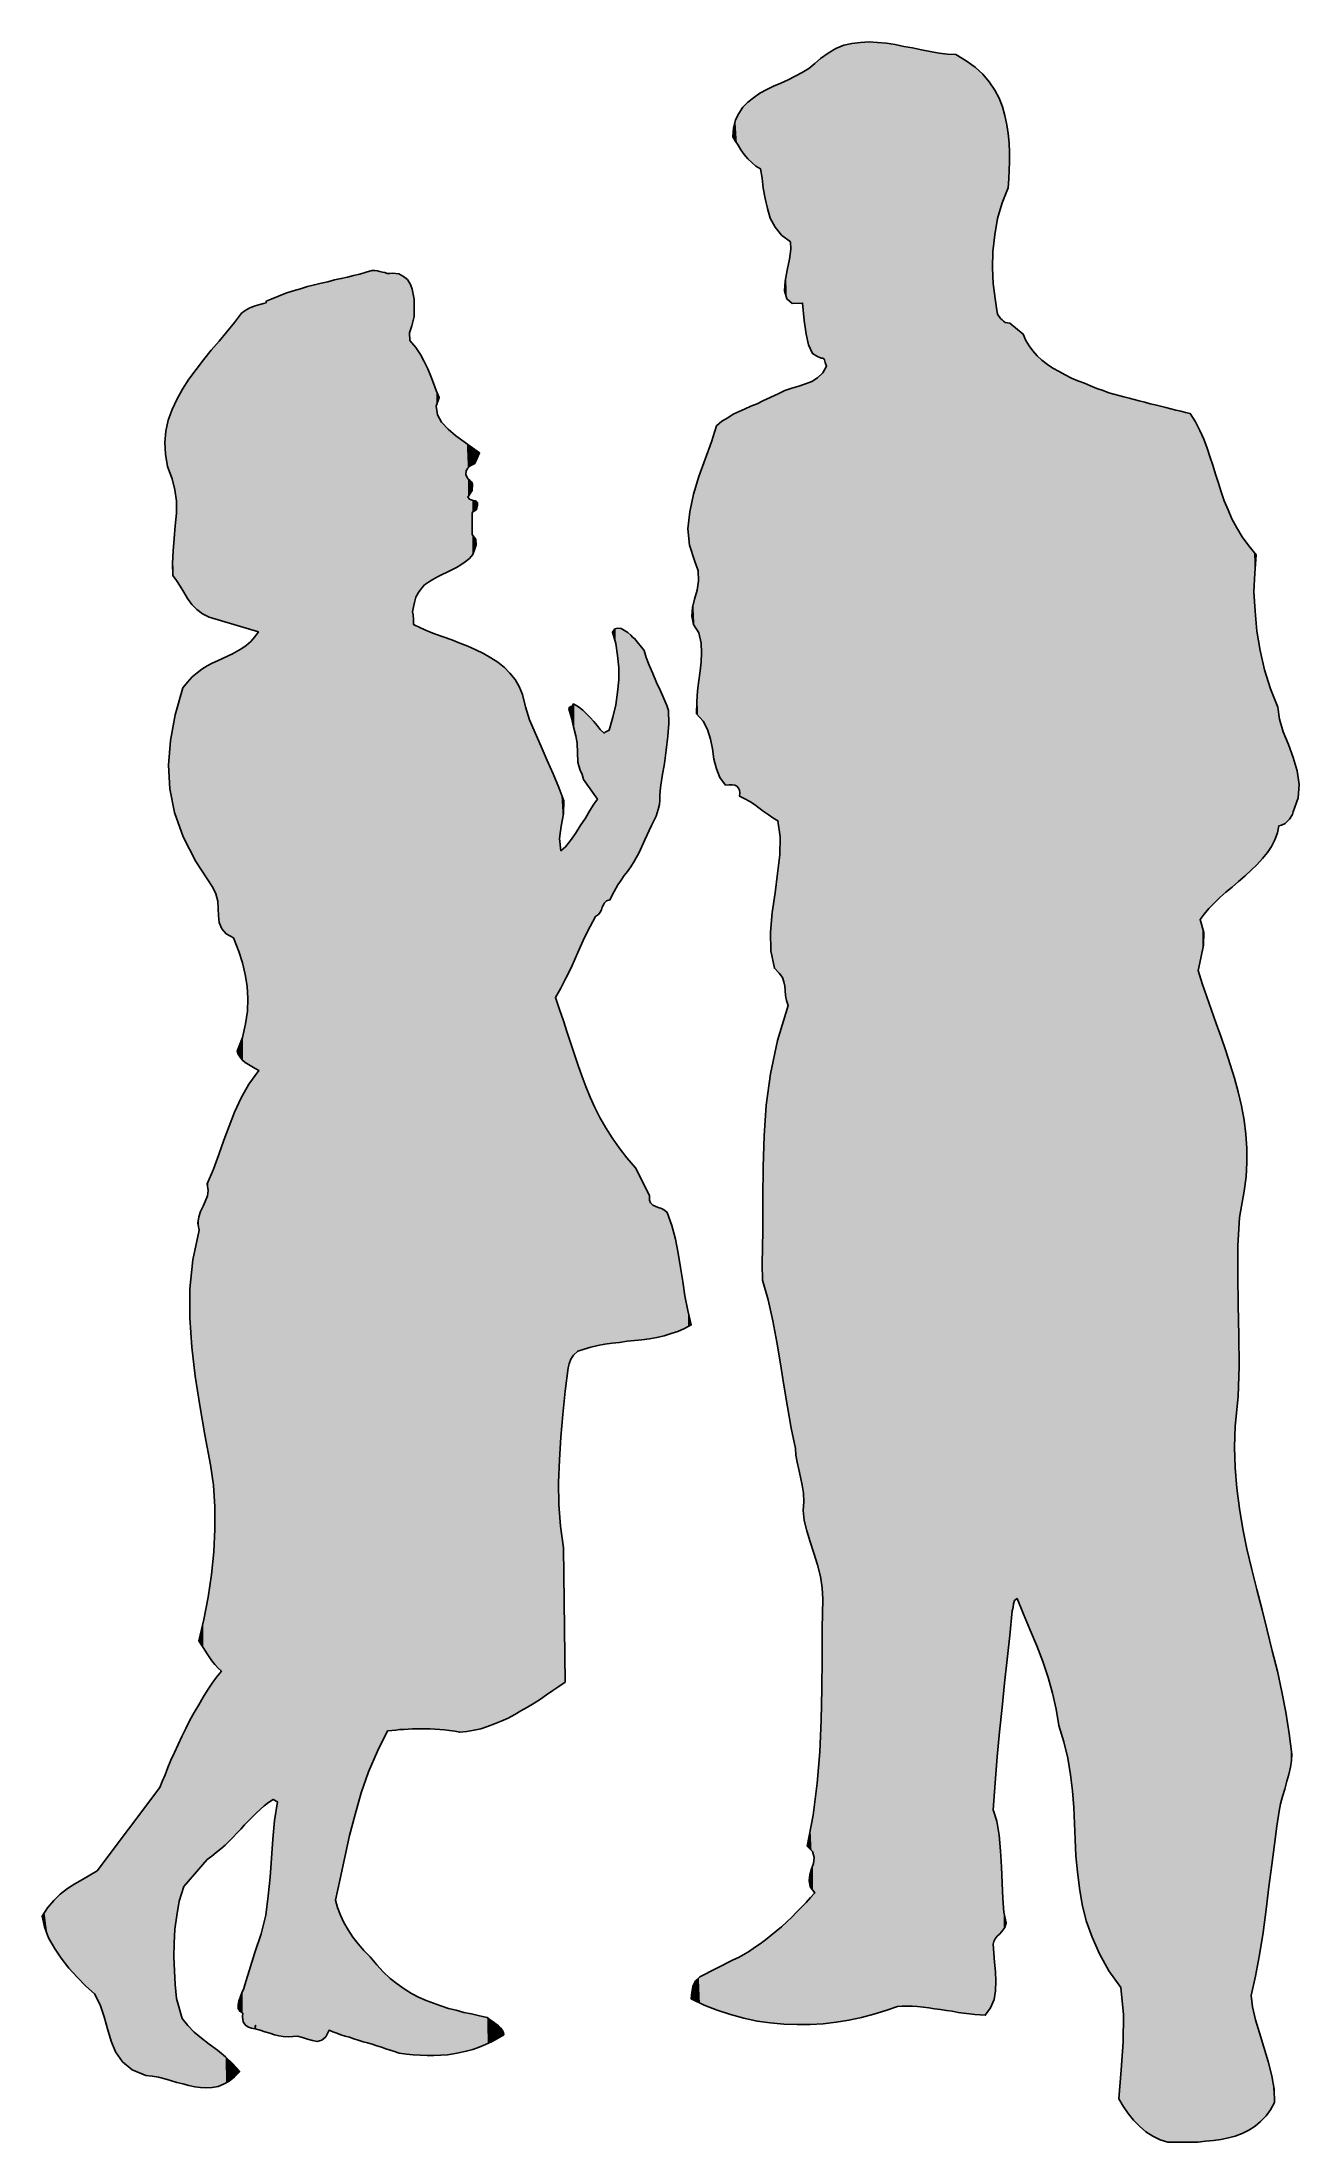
# Model space of a CAD drawing. Extents: x -37 to 71, y -8 to 172.
import ezdxf

# ---------------------------------------------------------------- set-up
doc = ezdxf.new("R2010")
doc.units = 0
doc.layers.get('0').update_dxf_attribs({"linetype": 'CONTINUOUS'})

# ---------------------------------------------------------------- blocks, each defined once
blk = doc.blocks.new('*U0')
for points in [[(30.38, 144.62), (30.26, 171.33), (30.38, 171.42)], [(30.51, 2.25), (30.38, 171.42), (30.51, 171.51)], [(30.38, 2.24), (30.38, 171.42), (30.51, 2.25)], [(31.17, 2.33), (30.51, 171.51), (31.17, 171.89)], [(30.51, 2.25), (30.51, 171.51), (31.17, 2.33)], [(31.2, 2.33), (31.17, 171.89), (31.2, 171.9)], [(31.17, 2.33), (31.17, 171.89), (31.2, 2.33)], [(31.86, 2.44), (31.2, 171.9), (31.86, 172.17)], [(31.2, 2.33), (31.2, 171.9), (31.86, 2.44)], [(32.3, 2.52), (31.86, 172.17), (32.3, 172.27)], [(31.86, 2.44), (31.86, 172.17), (32.3, 2.52)], [(32.55, 2.57), (32.3, 172.27), (32.55, 172.33)], [(32.3, 2.52), (32.3, 172.27), (32.55, 2.57)], [(33.28, 2.72), (32.55, 172.33), (33.28, 172.42)], [(32.55, 2.57), (32.55, 172.33), (33.28, 2.72)], [(33.37, 2.74), (33.28, 172.42), (33.37, 172.43)], [(33.28, 2.72), (33.28, 172.42), (33.37, 2.74)], [(34.03, 2.91), (33.37, 172.43), (34.03, 172.46)], [(33.37, 2.74), (33.37, 172.43), (34.03, 2.91)], [(34.03, 2.91), (34.03, 172.46), (34.44, 3.02)], [(34.44, 3.02), (34.03, 172.46), (34.44, 172.44)], [(34.44, 3.02), (34.44, 172.44), (34.76, 3.12)], [(34.76, 3.12), (34.44, 172.44), (34.76, 172.42)], [(34.76, 3.12), (34.76, 172.42), (35.48, 3.34)], [(35.48, 3.34), (34.76, 172.42), (35.48, 172.36)], [(35.48, 3.34), (35.48, 172.36), (35.51, 3.35)], [(35.51, 3.35), (35.48, 172.36), (35.51, 172.36)], [(35.51, 3.35), (35.51, 172.36), (36.26, 3.61)], [(36.26, 3.61), (35.51, 172.36), (36.26, 172.24)], [(36.26, 3.61), (36.26, 172.24), (36.48, 3.68)], [(36.48, 3.68), (36.26, 172.24), (36.48, 172.19)], [(36.48, 3.68), (36.48, 172.19), (36.86, 3.71)], [(36.86, 3.71), (36.48, 172.19), (36.86, 172.11)], [(36.86, 3.71), (36.86, 172.11), (37.02, 3.71)], [(37.02, 3.71), (36.86, 172.11), (37.02, 172.08)], [(37.02, 3.71), (37.02, 172.08), (37.3, 3.71)], [(37.3, 3.71), (37.02, 172.08), (37.3, 172.03)], [(37.3, 3.71), (37.3, 172.03), (37.74, 3.71)], [(37.74, 3.71), (37.3, 172.03), (37.74, 171.96)], [(37.74, 3.71), (37.74, 171.96), (37.77, 3.71)], [(37.77, 3.71), (37.74, 171.96), (37.77, 171.95)], [(37.77, 3.71), (37.77, 171.95), (38.18, 3.68)], [(38.18, 3.68), (37.77, 171.95), (38.18, 171.87)], [(38.18, 3.68), (38.18, 171.87), (38.53, 3.64)], [(38.53, 3.64), (38.18, 171.87), (38.53, 171.79)], [(38.53, 3.64), (38.53, 171.79), (38.66, 3.62)], [(38.66, 3.62), (38.53, 171.79), (38.66, 171.77)], [(38.66, 3.62), (38.66, 171.77), (39.16, 3.56)], [(39.16, 3.56), (38.66, 171.77), (39.16, 171.66)], [(39.16, 3.56), (39.16, 171.66), (39.28, 3.54)], [(39.28, 3.54), (39.16, 171.66), (39.28, 171.64)], [(39.28, 3.54), (39.28, 171.64), (39.66, 3.49)], [(39.66, 3.49), (39.28, 171.64), (39.66, 171.57)], [(39.66, 3.49), (39.66, 171.57), (40.04, 3.45)], [(40.04, 3.45), (39.66, 171.57), (40.04, 171.51)], [(40.04, 3.45), (40.04, 171.51), (40.16, 3.43)], [(40.16, 3.43), (40.04, 171.51), (40.16, 171.49)], [(40.16, 3.43), (40.16, 171.49), (40.67, 3.34)], [(40.67, 3.34), (40.16, 171.49), (40.67, 171.43)], [(40.67, 3.34), (40.67, 171.43), (40.76, 3.32)], [(40.76, 3.32), (40.67, 171.43), (40.76, 171.42)], [(40.76, 3.32), (40.76, 171.42), (41.17, 3.27)], [(41.17, 3.27), (40.76, 171.42), (41.17, 171.4)], [(41.17, 3.27), (41.17, 171.4), (41.49, 3.21)], [(41.49, 3.21), (41.17, 171.4), (41.49, 171.39)], [(27.8, 150.01), (27.74, 169.56), (27.8, 169.6)], [(27.84, 150.01), (27.8, 169.6), (27.84, 169.61)], [(27.8, 150.01), (27.8, 169.6), (27.84, 150.01)], [(27.99, 150.02), (27.84, 169.61), (27.99, 169.7)], [(27.84, 150.01), (27.84, 169.61), (27.99, 150.02)], [(28.15, 150.02), (27.99, 169.7), (28.15, 169.78)], [(27.99, 150.02), (27.99, 169.7), (28.15, 150.02)], [(28.21, 150.03), (28.15, 169.78), (28.21, 169.81)], [(28.15, 150.02), (28.15, 169.78), (28.21, 150.03)], [(28.28, 150.03), (28.21, 169.81), (28.28, 169.84)], [(28.21, 150.03), (28.21, 169.81), (28.28, 150.03)], [(28.31, 150.03), (28.28, 169.84), (28.31, 169.86)], [(28.28, 150.03), (28.28, 169.84), (28.31, 150.03)], [(28.37, 149.42), (28.31, 169.86), (28.37, 169.9)], [(28.31, 150.03), (28.31, 169.86), (28.37, 149.42)], [(28.4, 149.13), (28.37, 169.9), (28.4, 169.92)], [(28.37, 149.42), (28.37, 169.9), (28.4, 149.13)], [(28.43, 148.83), (28.4, 169.92), (28.43, 169.94)], [(28.4, 149.13), (28.4, 169.92), (28.43, 148.83)], [(28.46, 148.52), (28.43, 169.94), (28.46, 169.96)], [(28.43, 148.83), (28.43, 169.94), (28.46, 148.52)], [(28.56, 147.82), (28.46, 169.96), (28.56, 170.02)], [(28.46, 148.52), (28.46, 169.96), (28.56, 147.82)], [(28.62, 147.36), (28.56, 170.02), (28.62, 170.06)], [(28.56, 147.82), (28.56, 170.02), (28.62, 147.36)], [(28.69, 147.05), (28.62, 170.06), (28.69, 170.09)], [(28.62, 147.36), (28.62, 170.06), (28.69, 147.05)], [(28.72, 146.9), (28.69, 170.09), (28.72, 170.11)], [(28.69, 147.05), (28.69, 170.09), (28.72, 146.9)], [(28.81, 146.44), (28.72, 170.11), (28.81, 170.17)], [(28.72, 146.9), (28.72, 170.11), (28.81, 146.44)], [(28.84, 146.37), (28.81, 170.17), (28.84, 170.19)], [(28.81, 146.44), (28.81, 170.17), (28.84, 146.37)], [(28.87, 146.31), (28.84, 170.19), (28.87, 170.21)], [(28.84, 146.37), (28.84, 170.19), (28.87, 146.31)], [(28.94, 146.17), (28.87, 170.21), (28.94, 170.26)], [(28.87, 146.31), (28.87, 170.21), (28.94, 146.17)], [(28.97, 146.1), (28.94, 170.26), (28.97, 170.29)], [(28.94, 146.17), (28.94, 170.26), (28.97, 146.1)], [(29, 146.03), (28.97, 170.29), (29, 170.31)], [(28.97, 146.1), (28.97, 170.29), (29, 146.03)], [(29.09, 145.83), (29, 170.31), (29.09, 170.38)], [(29, 146.03), (29, 170.31), (29.09, 145.83)], [(29.12, 145.76), (29.09, 170.38), (29.12, 170.41)], [(29.09, 145.83), (29.09, 170.38), (29.12, 145.76)], [(29.16, 145.69), (29.12, 170.41), (29.16, 170.43)], [(29.12, 145.76), (29.12, 170.41), (29.16, 145.69)], [(29.22, 145.65), (29.16, 170.43), (29.22, 170.48)], [(29.16, 145.69), (29.16, 170.43), (29.22, 145.65)], [(29.25, 145.63), (29.22, 170.48), (29.25, 170.5)], [(29.22, 145.65), (29.22, 170.48), (29.25, 145.63)], [(29.28, 145.62), (29.25, 170.5), (29.28, 170.53)], [(29.25, 145.63), (29.25, 170.5), (29.28, 145.62)], [(29.31, 145.6), (29.28, 170.53), (29.31, 170.55)], [(29.28, 145.62), (29.28, 170.53), (29.31, 145.6)], [(29.38, 145.56), (29.31, 170.55), (29.38, 170.6)], [(29.31, 145.6), (29.31, 170.55), (29.38, 145.56)], [(29.53, 145.47), (29.38, 170.6), (29.53, 170.75)], [(29.38, 145.56), (29.38, 170.6), (29.53, 145.47)], [(29.57, 145.45), (29.53, 170.75), (29.57, 170.77)], [(29.53, 145.47), (29.53, 170.75), (29.57, 145.45)], [(29.6, 145.44), (29.57, 170.77), (29.6, 170.8)], [(29.57, 145.45), (29.57, 170.77), (29.6, 145.44)], [(29.79, 145.34), (29.6, 170.8), (29.79, 170.98)], [(29.6, 145.44), (29.6, 170.8), (29.79, 145.34)], [(29.85, 145.31), (29.79, 170.98), (29.85, 171.04)], [(29.79, 145.34), (29.79, 170.98), (29.85, 145.31)], [(29.91, 145.28), (29.85, 171.04), (29.91, 171.08)], [(29.85, 145.31), (29.85, 171.04), (29.91, 145.28)], [(29.97, 145.28), (29.91, 171.08), (29.97, 171.13)], [(29.91, 145.28), (29.91, 171.08), (29.91, 145.28)], [(29.91, 145.28), (29.91, 171.08), (29.91, 171.08)], [(29.91, 145.28), (29.91, 171.08), (29.97, 145.28)], [(30.01, 145.28), (29.97, 171.13), (30.01, 171.15)], [(29.97, 145.28), (29.97, 171.13), (30.01, 145.28)], [(30.04, 145.28), (30.01, 171.15), (30.04, 171.17)], [(30.01, 145.28), (30.01, 171.15), (30.04, 145.28)], [(30.07, 145.28), (30.04, 171.17), (30.07, 171.2)], [(30.04, 145.28), (30.04, 171.17), (30.07, 145.28)], [(30.13, 145.25), (30.07, 171.2), (30.13, 171.24)], [(30.07, 145.28), (30.07, 171.2), (30.13, 145.25)], [(30.19, 145.15), (30.13, 171.24), (30.19, 171.29)], [(30.13, 145.25), (30.13, 171.24), (30.19, 145.15)], [(30.26, 144.93), (30.19, 171.29), (30.26, 171.33)], [(30.19, 145.15), (30.19, 171.29), (30.26, 144.93)], [(30.26, 144.93), (30.26, 171.33), (30.38, 144.62)], [(41.49, 3.21), (41.49, 171.39), (41.67, 3.18)], [(41.67, 3.18), (41.49, 171.39), (41.67, 171.27)], [(41.67, 3.18), (41.67, 171.27), (42.15, 3.12)], [(42.15, 3.12), (41.67, 171.27), (42.15, 170.98)], [(42.15, 3.12), (42.15, 170.98), (42.37, 3.09)], [(42.37, 3.09), (42.15, 170.98), (42.37, 170.85)], [(42.37, 3.09), (42.37, 170.85), (42.65, 3.05)], [(42.65, 3.05), (42.37, 170.85), (42.65, 170.65)], [(42.65, 3.05), (42.65, 170.65), (43.12, 2.99)], [(43.12, 2.99), (42.65, 170.65), (43.12, 170.31)], [(43.12, 2.99), (43.12, 170.31), (43.15, 2.99)], [(43.15, 2.99), (43.12, 170.31), (43.15, 170.28)], [(43.15, 2.99), (43.15, 170.28), (43.56, 2.96)], [(43.56, 2.96), (43.15, 170.28), (43.56, 169.91)], [(43.56, 2.96), (43.56, 169.91), (43.81, 2.94)], [(43.81, 2.94), (43.56, 169.91), (43.81, 169.69)], [(43.81, 2.94), (43.81, 169.69), (44, 2.93)], [(44, 2.93), (43.81, 169.69), (44, 169.45)], [(24.31, 161.79), (24.19, 167.74), (24.31, 167.83)], [(24.41, 161.74), (24.31, 167.83), (24.41, 167.9)], [(24.31, 161.79), (24.31, 167.83), (24.41, 161.74)], [(24.56, 161.65), (24.41, 167.9), (24.56, 168.01)], [(24.41, 161.74), (24.41, 167.9), (24.56, 161.65)], [(24.63, 161.61), (24.56, 168.01), (24.63, 168.05)], [(24.56, 161.65), (24.56, 168.01), (24.63, 161.61)], [(24.66, 161.59), (24.63, 168.05), (24.66, 168.07)], [(24.63, 161.61), (24.63, 168.05), (24.66, 161.59)], [(24.69, 161.57), (24.66, 168.07), (24.69, 168.08)], [(24.66, 161.59), (24.66, 168.07), (24.69, 161.57)], [(24.85, 160.75), (24.69, 168.08), (24.85, 168.17)], [(24.69, 161.57), (24.69, 168.08), (24.85, 160.75)], [(24.88, 160.48), (24.85, 168.17), (24.88, 168.18)], [(24.85, 160.75), (24.85, 168.17), (24.88, 160.48)], [(24.91, 160.2), (24.88, 168.18), (24.91, 168.2)], [(24.88, 160.48), (24.88, 168.18), (24.91, 160.2)], [(24.94, 159.91), (24.91, 168.2), (24.94, 168.22)], [(24.91, 160.2), (24.91, 168.2), (24.94, 159.91)], [(25.01, 159.55), (24.94, 168.22), (25.01, 168.25)], [(24.94, 159.91), (24.94, 168.22), (25.01, 159.55)], [(25.1, 159.02), (25.01, 168.25), (25.1, 168.3)], [(25.01, 159.55), (25.01, 168.25), (25.1, 159.02)], [(25.13, 158.88), (25.1, 168.3), (25.13, 168.32)], [(25.1, 159.02), (25.1, 168.3), (25.13, 158.88)], [(25.19, 158.58), (25.13, 168.32), (25.19, 168.35)], [(25.13, 158.88), (25.13, 168.32), (25.19, 158.58)], [(25.23, 158.43), (25.19, 168.35), (25.23, 168.37)], [(25.19, 158.58), (25.19, 168.35), (25.23, 158.43)], [(25.29, 158.14), (25.23, 168.37), (25.29, 168.4)], [(25.23, 158.43), (25.23, 168.37), (25.29, 158.14)], [(25.35, 157.94), (25.29, 168.4), (25.35, 168.43)], [(25.29, 158.14), (25.29, 168.4), (25.35, 157.94)], [(25.54, 157.33), (25.35, 168.43), (25.54, 168.52)], [(25.35, 157.94), (25.35, 168.43), (25.54, 157.33)], [(25.57, 157.27), (25.54, 168.52), (25.57, 168.53)], [(25.54, 157.33), (25.54, 168.52), (25.57, 157.27)], [(25.6, 157.21), (25.57, 168.53), (25.6, 168.54)], [(25.57, 157.27), (25.57, 168.53), (25.6, 157.21)], [(25.7, 157.02), (25.6, 168.54), (25.7, 168.59)], [(25.6, 157.21), (25.6, 168.54), (25.7, 157.02)], [(25.76, 156.9), (25.7, 168.59), (25.76, 168.62)], [(25.7, 157.02), (25.7, 168.59), (25.76, 156.9)], [(25.82, 156.78), (25.76, 168.62), (25.82, 168.65)], [(25.76, 156.9), (25.76, 168.62), (25.82, 156.78)], [(25.89, 156.66), (25.82, 168.65), (25.89, 168.68)], [(25.82, 156.78), (25.82, 168.65), (25.89, 156.66)], [(25.95, 156.54), (25.89, 168.68), (25.95, 168.71)], [(25.89, 156.66), (25.89, 168.68), (25.95, 156.54)], [(26.04, 156.42), (25.95, 168.71), (26.04, 168.75)], [(25.95, 156.54), (25.95, 168.71), (26.04, 156.42)], [(26.11, 156.35), (26.04, 168.75), (26.11, 168.78)], [(26.04, 156.42), (26.04, 168.75), (26.11, 156.35)], [(26.17, 156.27), (26.11, 168.78), (26.17, 168.81)], [(26.11, 156.35), (26.11, 168.78), (26.17, 156.27)], [(26.2, 156.23), (26.17, 168.81), (26.2, 168.82)], [(26.17, 156.27), (26.17, 168.81), (26.2, 156.23)], [(26.23, 156.19), (26.2, 168.82), (26.23, 168.83)], [(26.2, 156.23), (26.2, 168.82), (26.23, 156.19)], [(26.29, 156.12), (26.23, 168.83), (26.29, 168.86)], [(26.23, 156.19), (26.23, 168.83), (26.29, 156.12)], [(26.36, 156.04), (26.29, 168.86), (26.36, 168.89)], [(26.29, 156.12), (26.29, 168.86), (26.36, 156.04)], [(26.39, 156), (26.36, 168.89), (26.39, 168.9)], [(26.36, 156.04), (26.36, 168.89), (26.39, 156)], [(26.42, 155.96), (26.39, 168.9), (26.42, 168.92)], [(26.39, 156), (26.39, 168.9), (26.42, 155.96)], [(26.45, 155.92), (26.42, 168.92), (26.45, 168.93)], [(26.42, 155.96), (26.42, 168.92), (26.45, 155.92)], [(26.51, 155.85), (26.45, 168.93), (26.51, 168.96)], [(26.45, 155.92), (26.45, 168.93), (26.51, 155.85)], [(26.58, 155.8), (26.51, 168.96), (26.58, 168.99)], [(26.51, 155.85), (26.51, 168.96), (26.58, 155.8)], [(26.7, 155.71), (26.58, 168.99), (26.7, 169.05)], [(26.58, 155.8), (26.58, 168.99), (26.7, 155.71)], [(26.77, 155.66), (26.7, 169.05), (26.77, 169.07)], [(26.7, 155.71), (26.7, 169.05), (26.77, 155.66)], [(26.8, 155.64), (26.77, 169.07), (26.8, 169.09)], [(26.77, 155.66), (26.77, 169.07), (26.8, 155.64)], [(26.83, 155.61), (26.8, 169.09), (26.83, 169.1)], [(26.8, 155.64), (26.8, 169.09), (26.83, 155.61)], [(26.86, 155.59), (26.83, 169.1), (26.86, 169.12)], [(26.83, 155.61), (26.83, 169.1), (26.86, 155.59)], [(26.92, 155.54), (26.86, 169.12), (26.92, 169.14)], [(26.86, 155.59), (26.86, 169.12), (26.92, 155.54)], [(26.95, 155.52), (26.92, 169.14), (26.95, 169.16)], [(26.92, 155.54), (26.92, 169.14), (26.95, 155.52)], [(26.99, 155.49), (26.95, 169.16), (26.99, 169.17)], [(26.95, 155.52), (26.95, 169.16), (26.99, 155.49)], [(27.02, 155.47), (26.99, 169.17), (27.02, 169.19)], [(26.99, 155.49), (26.99, 169.17), (27.02, 155.47)], [(27.08, 155.42), (27.02, 169.19), (27.08, 169.21)], [(27.02, 155.47), (27.02, 169.19), (27.08, 155.42)], [(27.18, 155.35), (27.08, 169.21), (27.18, 169.26)], [(27.08, 155.42), (27.08, 169.21), (27.18, 155.35)], [(27.27, 155.28), (27.18, 169.26), (27.27, 169.31)], [(27.18, 155.35), (27.18, 169.26), (27.27, 155.28)], [(27.3, 154.65), (27.27, 169.31), (27.3, 169.33)], [(27.27, 155.28), (27.27, 169.31), (27.3, 154.65)], [(27.33, 150.07), (27.3, 169.33), (27.33, 169.35)], [(27.3, 150.1), (27.3, 169.33), (27.33, 150.07)], [(27.4, 150.02), (27.33, 169.35), (27.4, 169.38)], [(27.33, 150.07), (27.33, 169.35), (27.4, 150.02)], [(27.43, 150), (27.4, 169.38), (27.43, 169.4)], [(27.4, 150.02), (27.4, 169.38), (27.43, 150)], [(27.68, 150.01), (27.43, 169.4), (27.68, 169.53)], [(27.43, 150), (27.43, 169.4), (27.68, 150.01)], [(27.71, 150.01), (27.68, 169.53), (27.71, 169.55)], [(27.68, 150.01), (27.68, 169.53), (27.71, 150.01)], [(27.74, 150.01), (27.71, 169.55), (27.74, 169.56)], [(27.71, 150.01), (27.71, 169.55), (27.74, 150.01)], [(27.74, 150.01), (27.74, 169.56), (27.8, 150.01)], [(44, 2.93), (44, 169.45), (44.35, 3.39)], [(44.35, 3.39), (44, 169.45), (44.35, 169.03)], [(44.35, 3.39), (44.35, 169.03), (44.47, 3.56)], [(44.47, 3.56), (44.35, 169.03), (44.47, 168.84)], [(44.47, 3.56), (44.47, 168.84), (44.63, 3.96)], [(44.63, 3.96), (44.47, 168.84), (44.63, 168.61)], [(44.63, 153.05), (44.63, 168.61), (44.66, 154.46)], [(44.66, 154.46), (44.63, 168.61), (44.66, 168.57)], [(44.66, 154.46), (44.66, 168.57), (44.69, 154.74)], [(44.69, 154.74), (44.66, 168.57), (44.69, 168.52)], [(44.69, 154.74), (44.69, 168.52), (44.73, 155.03)], [(44.73, 155.03), (44.69, 168.52), (44.73, 168.47)], [(44.73, 155.03), (44.73, 168.47), (44.76, 155.31)], [(44.76, 155.31), (44.73, 168.47), (44.76, 168.43)], [(44.76, 155.31), (44.76, 168.43), (44.79, 155.6)], [(44.79, 155.6), (44.76, 168.43), (44.79, 168.38)], [(44.79, 155.6), (44.79, 168.38), (44.82, 155.88)], [(44.82, 155.88), (44.79, 168.38), (44.82, 168.33)], [(44.82, 155.88), (44.82, 168.33), (44.85, 156.05)], [(44.85, 156.05), (44.82, 168.33), (44.85, 168.28)], [(44.85, 156.05), (44.85, 168.28), (44.88, 156.23)], [(44.88, 156.23), (44.85, 168.28), (44.88, 168.22)], [(44.88, 156.23), (44.88, 168.22), (44.91, 156.41)], [(44.91, 156.41), (44.88, 168.22), (44.91, 168.16)], [(44.91, 156.41), (44.91, 168.16), (45.01, 156.94)], [(45.01, 156.94), (44.91, 168.16), (45.01, 167.99)], [(45.01, 156.94), (45.01, 167.99), (45.04, 157.12)], [(45.04, 157.12), (45.01, 167.99), (45.04, 167.93)], [(45.04, 157.12), (45.04, 167.93), (45.07, 157.29)], [(45.07, 157.29), (45.04, 167.93), (45.07, 167.87)], [(45.07, 157.29), (45.07, 167.87), (45.1, 157.41)], [(45.1, 157.41), (45.07, 167.87), (45.1, 167.82)], [(45.1, 157.41), (45.1, 167.82), (45.2, 157.75)], [(45.2, 157.75), (45.1, 167.82), (45.2, 167.64)], [(22.68, 163.73), (22.55, 165.76), (22.68, 166.01)], [(22.77, 163.59), (22.68, 166.01), (22.77, 166.2)], [(22.68, 163.73), (22.68, 166.01), (22.77, 163.59)], [(22.8, 163.53), (22.77, 166.2), (22.8, 166.26)], [(22.77, 163.59), (22.77, 166.2), (22.8, 163.53)], [(22.83, 163.48), (22.8, 166.26), (22.83, 166.32)], [(22.8, 163.53), (22.8, 166.26), (22.83, 163.48)], [(22.87, 163.43), (22.83, 166.32), (22.87, 166.37)], [(22.83, 163.48), (22.83, 166.32), (22.87, 163.43)], [(22.9, 163.38), (22.87, 166.37), (22.9, 166.42)], [(22.87, 163.43), (22.87, 166.37), (22.9, 163.38)], [(22.93, 163.33), (22.9, 166.42), (22.93, 166.47)], [(22.9, 163.38), (22.9, 166.42), (22.93, 163.33)], [(23.02, 163.18), (22.93, 166.47), (23.02, 166.61)], [(22.93, 163.33), (22.93, 166.47), (23.02, 163.18)], [(23.18, 162.97), (23.02, 166.61), (23.18, 166.86)], [(23.02, 163.18), (23.02, 166.61), (23.18, 162.97)], [(23.27, 162.84), (23.18, 166.86), (23.27, 166.95)], [(23.18, 162.97), (23.18, 166.86), (23.27, 162.84)], [(23.31, 162.8), (23.27, 166.95), (23.31, 166.98)], [(23.27, 162.84), (23.27, 166.95), (23.31, 162.8)], [(23.34, 162.76), (23.31, 166.98), (23.34, 167.01)], [(23.31, 162.8), (23.31, 166.98), (23.34, 162.76)], [(23.37, 162.72), (23.34, 167.01), (23.37, 167.04)], [(23.34, 162.76), (23.34, 167.01), (23.37, 162.72)], [(23.62, 162.42), (23.37, 167.04), (23.62, 167.3)], [(23.37, 162.72), (23.37, 167.04), (23.62, 162.42)], [(23.75, 162.3), (23.62, 167.3), (23.75, 167.4)], [(23.62, 162.42), (23.62, 167.3), (23.75, 162.3)], [(23.78, 162.26), (23.75, 167.4), (23.78, 167.42)], [(23.75, 162.3), (23.75, 167.4), (23.78, 162.26)], [(23.87, 162.17), (23.78, 167.42), (23.87, 167.5)], [(23.78, 162.26), (23.78, 167.42), (23.87, 162.17)], [(23.97, 162.08), (23.87, 167.5), (23.97, 167.57)], [(23.87, 162.17), (23.87, 167.5), (23.97, 162.08)], [(24.09, 161.97), (23.97, 167.57), (24.09, 167.67)], [(23.97, 162.08), (23.97, 167.57), (24.09, 161.97)], [(24.19, 161.9), (24.09, 167.67), (24.19, 167.74)], [(24.09, 161.97), (24.09, 167.67), (24.19, 161.9)], [(24.19, 161.9), (24.19, 167.74), (24.31, 161.79)], [(45.2, 157.75), (45.2, 167.64), (45.23, 157.86)], [(45.23, 157.86), (45.2, 167.64), (45.23, 167.56)], [(45.23, 157.86), (45.23, 167.56), (45.32, 158.2)], [(45.32, 158.2), (45.23, 167.56), (45.32, 167.31)], [(45.32, 158.2), (45.32, 167.31), (45.39, 158.42)], [(45.39, 158.42), (45.32, 167.31), (45.39, 167.14)], [(45.39, 158.42), (45.39, 167.14), (45.42, 158.54)], [(45.42, 158.54), (45.39, 167.14), (45.42, 167.06)], [(45.42, 158.54), (45.42, 167.06), (45.45, 158.65)], [(45.45, 158.65), (45.42, 167.06), (45.45, 166.97)], [(45.45, 158.65), (45.45, 166.97), (45.48, 158.73)], [(45.48, 158.73), (45.45, 166.97), (45.48, 166.89)], [(45.48, 158.73), (45.48, 166.89), (45.51, 158.8)], [(45.51, 158.8), (45.48, 166.89), (45.51, 166.78)], [(45.51, 158.8), (45.51, 166.78), (45.58, 158.95)], [(45.58, 158.95), (45.51, 166.78), (45.58, 166.56)], [(45.58, 158.95), (45.58, 166.56), (45.61, 159.03)], [(45.61, 159.03), (45.58, 166.56), (45.61, 166.46)], [(45.61, 159.03), (45.61, 166.46), (45.67, 159.18)], [(45.67, 159.18), (45.61, 166.46), (45.67, 166.24)], [(45.67, 159.18), (45.67, 166.24), (45.7, 159.25)], [(45.7, 159.25), (45.67, 166.24), (45.7, 166.13)], [(45.7, 159.25), (45.7, 166.13), (45.7, 159.25)], [(45.7, 159.25), (45.7, 166.13), (45.7, 166.13)], [(45.7, 159.25), (45.7, 166.13), (45.73, 159.33)], [(45.73, 159.33), (45.7, 166.13), (45.73, 165.97)], [(22.36, 164.25), (22.33, 164.31), (22.36, 164.68)], [(22.39, 164.19), (22.36, 164.68), (22.39, 165.06)], [(22.36, 164.25), (22.36, 164.68), (22.39, 164.19)], [(22.49, 164.02), (22.39, 165.06), (22.49, 165.48)], [(22.39, 164.19), (22.39, 165.06), (22.49, 164.02)], [(22.52, 163.96), (22.49, 165.48), (22.52, 165.61)], [(22.49, 164.02), (22.49, 165.48), (22.52, 163.96)], [(22.55, 163.91), (22.52, 165.61), (22.55, 165.76)], [(22.52, 163.96), (22.52, 165.61), (22.55, 163.91)], [(22.55, 163.91), (22.55, 165.76), (22.68, 163.73)], [(45.73, 159.33), (45.73, 165.97), (45.8, 159.48)], [(45.8, 159.48), (45.73, 165.97), (45.8, 165.66)], [(45.8, 159.48), (45.8, 165.66), (45.86, 159.63)], [(45.86, 159.63), (45.8, 165.66), (45.86, 165.35)], [(45.86, 159.63), (45.86, 165.35), (45.89, 159.71)], [(45.89, 159.71), (45.86, 165.35), (45.89, 165.15)], [(45.89, 159.71), (45.89, 165.15), (45.92, 159.78)], [(45.92, 159.78), (45.89, 165.15), (45.92, 164.97)], [(45.92, 159.78), (45.92, 164.97), (45.98, 159.94)], [(45.98, 159.94), (45.92, 164.97), (45.98, 164.59)], [(45.98, 159.94), (45.98, 164.59), (46.02, 160.69)], [(46.02, 160.69), (45.98, 164.59), (46.02, 164.17)], [(46.02, 160.69), (46.02, 164.17), (46.05, 161.45)], [(46.05, 161.45), (46.02, 164.17), (46.05, 163.77)], [(46.05, 161.45), (46.05, 163.77), (46.08, 162.2)], [(46.08, 162.2), (46.05, 163.77), (46.08, 162.99)], [(27.18, 150.2), (27.08, 153.33), (27.18, 153.8)], [(27.27, 150.12), (27.18, 153.8), (27.27, 154.44)], [(27.18, 150.2), (27.18, 153.8), (27.27, 150.12)], [(27.3, 150.1), (27.27, 154.44), (27.3, 154.65)], [(27.27, 150.12), (27.27, 154.44), (27.3, 150.1)], [(26.83, 150.84), (26.8, 151.49), (26.83, 151.92)], [(26.86, 150.72), (26.83, 151.92), (26.86, 152.11)], [(26.83, 150.84), (26.83, 151.92), (26.86, 150.72)], [(26.92, 150.49), (26.86, 152.11), (26.92, 152.49)], [(26.86, 150.72), (26.86, 152.11), (26.92, 150.49)], [(26.95, 150.38), (26.92, 152.49), (26.95, 152.67)], [(26.92, 150.49), (26.92, 152.49), (26.95, 150.38)], [(26.99, 150.35), (26.95, 152.67), (26.99, 152.86)], [(26.95, 150.38), (26.95, 152.67), (26.99, 150.35)], [(27.02, 150.32), (26.99, 152.86), (27.02, 153.02)], [(26.99, 150.35), (26.99, 152.86), (27.02, 150.32)], [(27.08, 150.27), (27.02, 153.02), (27.08, 153.33)], [(27.02, 150.32), (27.02, 153.02), (27.08, 150.27)], [(27.08, 150.27), (27.08, 153.33), (27.18, 150.2)], [(44.63, 3.96), (44.63, 153.05), (44.66, 4.04)], [(44.66, 4.04), (44.63, 153.05), (44.66, 152.36)], [(44.66, 4.04), (44.66, 152.36), (44.69, 4.12)], [(44.69, 4.12), (44.66, 152.36), (44.69, 151.7)], [(44.69, 20.57), (44.69, 151.7), (44.73, 21.05)], [(44.73, 21.05), (44.69, 151.7), (44.73, 151.43)], [(26.8, 150.95), (26.77, 151.07), (26.8, 151.49)], [(26.8, 150.95), (26.8, 151.49), (26.83, 150.84)], [(44.73, 21.05), (44.73, 151.43), (44.76, 21.51)], [(44.76, 21.51), (44.73, 151.43), (44.76, 151.18)], [(44.76, 21.51), (44.76, 151.18), (44.79, 21.98)], [(44.79, 21.98), (44.76, 151.18), (44.79, 150.91)], [(44.79, 21.98), (44.79, 150.91), (44.82, 22.44)], [(44.82, 22.44), (44.79, 150.91), (44.82, 150.66)], [(44.82, 22.44), (44.82, 150.66), (44.85, 22.9)], [(44.85, 22.9), (44.82, 150.66), (44.85, 150.41)], [(44.85, 22.9), (44.85, 150.41), (44.88, 23.28)], [(44.88, 23.28), (44.85, 150.41), (44.88, 150.2)], [(44.88, 23.28), (44.88, 150.2), (44.91, 23.64)], [(44.91, 23.64), (44.88, 150.2), (44.91, 150.01)], [(44.91, 23.64), (44.91, 150.01), (45.01, 24.75)], [(45.01, 24.75), (44.91, 150.01), (45.01, 149.41)], [(45.01, 24.75), (45.01, 149.41), (45.04, 25.13)], [(45.04, 25.13), (45.01, 149.41), (45.04, 149.21)], [(45.04, 25.13), (45.04, 149.21), (45.07, 25.48)], [(45.07, 25.48), (45.04, 149.21), (45.07, 149.12)], [(45.07, 25.48), (45.07, 149.12), (45.1, 25.85)], [(45.1, 25.85), (45.07, 149.12), (45.1, 149.02)], [(45.1, 25.85), (45.1, 149.02), (45.2, 26.92)], [(45.2, 26.92), (45.1, 149.02), (45.2, 148.87)], [(45.2, 26.92), (45.2, 148.87), (45.23, 27.27)], [(45.23, 27.27), (45.2, 148.87), (45.23, 148.83)], [(45.23, 27.27), (45.23, 148.83), (45.32, 28.17)], [(45.32, 28.17), (45.23, 148.83), (45.32, 148.71)], [(45.32, 28.17), (45.32, 148.71), (45.39, 28.77)], [(45.39, 28.77), (45.32, 148.71), (45.39, 148.64)], [(45.39, 28.77), (45.39, 148.64), (45.42, 29.08)], [(45.42, 29.08), (45.39, 148.64), (45.42, 148.61)], [(45.42, 29.08), (45.42, 148.61), (45.45, 29.38)], [(45.45, 29.38), (45.42, 148.61), (45.45, 148.58)], [(45.45, 29.38), (45.45, 148.58), (45.48, 29.68)], [(45.48, 29.68), (45.45, 148.58), (45.48, 148.55)], [(45.48, 29.68), (45.48, 148.55), (45.51, 29.97)], [(45.51, 29.97), (45.48, 148.55), (45.51, 148.52)], [(45.51, 29.97), (45.51, 148.52), (45.58, 30.57)], [(45.58, 30.57), (45.51, 148.52), (45.58, 148.46)], [(45.58, 30.57), (45.58, 148.46), (45.61, 30.86)], [(45.61, 30.86), (45.58, 148.46), (45.61, 148.44)], [(45.61, 30.86), (45.61, 148.44), (45.67, 31.45)], [(45.67, 31.45), (45.61, 148.44), (45.67, 148.4)], [(45.67, 31.45), (45.67, 148.4), (45.7, 31.74)], [(45.7, 31.74), (45.67, 148.4), (45.7, 148.38)], [(45.7, 31.74), (45.7, 148.38), (45.7, 31.74)], [(45.7, 31.74), (45.7, 148.38), (45.7, 148.38)], [(45.7, 31.74), (45.7, 148.38), (45.73, 32.04)], [(45.73, 32.04), (45.7, 148.38), (45.73, 148.36)], [(45.73, 32.04), (45.73, 148.36), (45.8, 32.63)], [(45.8, 32.63), (45.73, 148.36), (45.8, 148.35)], [(45.8, 32.63), (45.8, 148.35), (45.86, 33.2)], [(45.86, 33.2), (45.8, 148.35), (45.86, 148.34)], [(45.86, 33.2), (45.86, 148.34), (45.89, 33.5)], [(45.89, 33.5), (45.86, 148.34), (45.89, 148.34)], [(45.89, 33.5), (45.89, 148.34), (45.92, 33.79)], [(45.92, 33.79), (45.89, 148.34), (45.92, 148.33)], [(45.92, 33.79), (45.92, 148.33), (45.98, 34.38)], [(45.98, 34.38), (45.92, 148.33), (45.98, 148.32)], [(45.98, 34.38), (45.98, 148.32), (46.02, 34.69)], [(46.02, 34.69), (45.98, 148.32), (46.02, 148.31)], [(46.02, 34.69), (46.02, 148.31), (46.05, 34.98)], [(46.05, 34.98), (46.02, 148.31), (46.05, 148.31)], [(46.05, 34.98), (46.05, 148.31), (46.08, 35.27)], [(46.08, 35.27), (46.05, 148.31), (46.08, 148.3)], [(46.08, 35.27), (46.08, 148.3), (46.11, 35.57)], [(46.11, 35.57), (46.08, 148.3), (46.11, 148.3)], [(46.11, 35.57), (46.11, 148.3), (46.33, 37.68)], [(46.33, 37.68), (46.11, 148.3), (46.33, 148.12)], [(46.33, 37.68), (46.33, 148.12), (46.39, 37.96)], [(46.39, 37.96), (46.33, 148.12), (46.39, 148.07)], [(46.39, 37.96), (46.39, 148.07), (46.42, 38.28)], [(46.42, 38.28), (46.39, 148.07), (46.42, 148.04)], [(46.42, 38.28), (46.42, 148.04), (46.52, 38.56)], [(46.52, 38.56), (46.42, 148.04), (46.52, 147.97)], [(46.52, 38.56), (46.52, 147.97), (46.74, 38.75)], [(46.74, 38.75), (46.52, 147.97), (46.74, 147.79)], [(46.74, 38.75), (46.74, 147.79), (47.27, 37.47)], [(47.27, 37.47), (46.74, 147.79), (47.27, 147.36)], [(47.27, 37.47), (47.27, 147.36), (47.3, 37.4)], [(47.3, 37.4), (47.27, 147.36), (47.3, 147.28)], [(47.3, 37.4), (47.3, 147.28), (47.49, 36.94)], [(47.49, 36.94), (47.3, 147.28), (47.49, 146.82)], [(47.49, 36.94), (47.49, 146.82), (47.78, 36.25)], [(47.78, 36.25), (47.49, 146.82), (47.78, 146.35)], [(47.78, 36.25), (47.78, 146.35), (47.87, 36.01)], [(47.87, 36.01), (47.78, 146.35), (47.87, 146.22)], [(47.87, 36.01), (47.87, 146.22), (48.09, 35.49)], [(48.09, 35.49), (47.87, 146.22), (48.09, 145.91)], [(30.26, 2.22), (30.19, 144.29), (30.26, 144.4)], [(30.38, 2.24), (30.26, 144.4), (30.38, 144.62)], [(30.26, 2.22), (30.26, 144.4), (30.38, 2.24)], [(48.09, 35.49), (48.09, 145.91), (48.44, 34.66)], [(48.44, 34.66), (48.09, 145.91), (48.44, 145.53)], [(48.44, 34.66), (48.44, 145.53), (48.47, 34.58)], [(48.47, 34.58), (48.44, 145.53), (48.47, 145.5)], [(48.47, 34.58), (48.47, 145.5), (48.88, 33.48)], [(48.88, 33.48), (48.47, 145.5), (48.88, 145.12)], [(48.88, 33.48), (48.88, 145.12), (48.94, 33.31)], [(48.94, 33.31), (48.88, 145.12), (48.94, 145.07)], [(48.94, 33.31), (48.94, 145.07), (49.35, 32.14)], [(49.35, 32.14), (48.94, 145.07), (49.35, 144.74)], [(49.35, 32.14), (49.35, 144.74), (49.41, 31.96)], [(49.41, 31.96), (49.35, 144.74), (49.41, 144.7)], [(49.41, 31.96), (49.41, 144.7), (49.79, 30.6)], [(49.79, 30.6), (49.41, 144.7), (49.79, 144.45)], [(49.79, 30.6), (49.79, 144.45), (49.82, 30.47)], [(49.82, 30.47), (49.79, 144.45), (49.82, 144.43)], [(49.82, 30.47), (49.82, 144.43), (50.1, 29.22)], [(50.1, 29.22), (49.82, 144.43), (50.1, 144.28)], [(26.86, 90.55), (26.83, 142.52), (26.86, 142.53)], [(26.92, 90.11), (26.86, 142.53), (26.92, 142.56)], [(26.86, 90.55), (26.86, 142.53), (26.92, 90.11)], [(26.95, 90.02), (26.92, 142.56), (26.95, 142.57)], [(26.92, 90.11), (26.92, 142.56), (26.95, 90.02)], [(26.99, 89.94), (26.95, 142.57), (26.99, 142.58)], [(26.95, 90.02), (26.95, 142.57), (26.99, 89.94)], [(27.02, 89.85), (26.99, 142.58), (27.02, 142.59)], [(26.99, 89.94), (26.99, 142.58), (27.02, 89.85)], [(27.08, 89.67), (27.02, 142.59), (27.08, 142.62)], [(27.02, 89.85), (27.02, 142.59), (27.08, 89.67)], [(27.18, 54.29), (27.08, 142.62), (27.18, 142.65)], [(27.08, 54.83), (27.08, 142.62), (27.18, 54.29)], [(27.27, 53.74), (27.18, 142.65), (27.27, 142.69)], [(27.18, 54.29), (27.18, 142.65), (27.27, 53.74)], [(27.3, 53.56), (27.27, 142.69), (27.3, 142.7)], [(27.27, 53.74), (27.27, 142.69), (27.3, 53.56)], [(27.33, 53.38), (27.3, 142.7), (27.33, 142.71)], [(27.3, 53.56), (27.3, 142.7), (27.33, 53.38)], [(27.4, 53.08), (27.33, 142.71), (27.4, 142.73)], [(27.33, 53.38), (27.33, 142.71), (27.4, 53.08)], [(27.43, 52.94), (27.4, 142.73), (27.43, 142.74)], [(27.4, 53.08), (27.4, 142.73), (27.43, 52.94)], [(27.68, 51.76), (27.43, 142.74), (27.68, 142.81)], [(27.43, 52.94), (27.43, 142.74), (27.68, 51.76)], [(27.68, 51.76), (27.68, 142.81), (27.71, 51.61)], [(27.71, 51.61), (27.68, 142.81), (27.71, 142.81)], [(27.74, 51.05), (27.71, 142.81), (27.74, 142.82)], [(27.71, 51.61), (27.71, 142.81), (27.74, 51.05)], [(27.8, 50.65), (27.74, 142.82), (27.8, 142.84)], [(27.74, 51.05), (27.74, 142.82), (27.8, 50.65)], [(27.84, 50.45), (27.8, 142.84), (27.84, 142.85)], [(27.8, 50.65), (27.8, 142.84), (27.84, 50.45)], [(27.99, 49.82), (27.84, 142.85), (27.99, 142.89)], [(27.84, 50.45), (27.84, 142.85), (27.99, 49.82)], [(28.15, 49.16), (27.99, 142.89), (28.15, 142.94)], [(27.99, 49.82), (27.99, 142.89), (28.15, 49.16)], [(28.21, 48.82), (28.15, 142.94), (28.21, 142.96)], [(28.15, 49.16), (28.15, 142.94), (28.21, 48.82)], [(28.28, 48.47), (28.21, 142.96), (28.28, 142.98)], [(28.21, 48.82), (28.21, 142.96), (28.28, 48.47)], [(28.31, 48.29), (28.28, 142.98), (28.31, 142.99)], [(28.28, 48.47), (28.28, 142.98), (28.31, 48.29)], [(28.37, 47.95), (28.31, 142.99), (28.37, 143.02)], [(28.31, 48.29), (28.31, 142.99), (28.37, 47.95)], [(28.4, 47.78), (28.37, 143.02), (28.4, 143.03)], [(28.37, 47.95), (28.37, 143.02), (28.4, 47.78)], [(28.43, 47.05), (28.4, 143.03), (28.43, 143.04)], [(28.4, 47.78), (28.4, 143.03), (28.43, 47.05)], [(28.46, 45.45), (28.43, 143.04), (28.46, 143.05)], [(28.43, 45.74), (28.43, 143.04), (28.46, 45.45)], [(28.56, 45.06), (28.46, 143.05), (28.56, 143.08)], [(28.46, 45.45), (28.46, 143.05), (28.56, 45.06)], [(28.62, 44.8), (28.56, 143.08), (28.62, 143.1)], [(28.56, 45.06), (28.56, 143.08), (28.62, 44.8)], [(28.69, 44.54), (28.62, 143.1), (28.69, 143.13)], [(28.62, 44.8), (28.62, 143.1), (28.69, 44.54)], [(28.72, 44.43), (28.69, 143.13), (28.72, 143.14)], [(28.69, 44.54), (28.69, 143.13), (28.72, 44.43)], [(28.81, 44.12), (28.72, 143.14), (28.81, 143.18)], [(28.72, 44.43), (28.72, 143.14), (28.81, 44.12)], [(28.84, 44.01), (28.81, 143.18), (28.84, 143.19)], [(28.81, 44.12), (28.81, 143.18), (28.84, 44.01)], [(28.87, 43.91), (28.84, 143.19), (28.87, 143.2)], [(28.84, 44.01), (28.84, 143.19), (28.87, 43.91)], [(28.94, 43.7), (28.87, 143.2), (28.94, 143.22)], [(28.87, 43.91), (28.87, 143.2), (28.94, 43.7)], [(28.97, 43.6), (28.94, 143.22), (28.97, 143.24)], [(28.94, 43.7), (28.94, 143.22), (28.97, 43.6)], [(29, 43.5), (28.97, 143.24), (29, 143.25)], [(28.97, 43.6), (28.97, 143.24), (29, 43.5)], [(29.09, 43.2), (29, 143.25), (29.09, 143.29)], [(29, 43.5), (29, 143.25), (29.09, 43.2)], [(29.12, 43.11), (29.09, 143.29), (29.12, 143.3)], [(29.09, 43.2), (29.09, 143.29), (29.12, 43.11)], [(29.16, 43.01), (29.12, 143.3), (29.16, 143.32)], [(29.12, 43.11), (29.12, 143.3), (29.16, 43.01)], [(29.22, 42.81), (29.16, 143.32), (29.22, 143.36)], [(29.16, 43.01), (29.16, 143.32), (29.22, 42.81)], [(29.25, 42.72), (29.22, 143.36), (29.25, 143.38)], [(29.22, 42.81), (29.22, 143.36), (29.25, 42.72)], [(29.28, 42.62), (29.25, 143.38), (29.28, 143.4)], [(29.25, 42.72), (29.25, 143.38), (29.28, 42.62)], [(29.31, 42.52), (29.28, 143.4), (29.31, 143.42)], [(29.28, 42.62), (29.28, 143.4), (29.31, 42.52)], [(29.38, 42.32), (29.31, 143.42), (29.38, 143.47)], [(29.31, 42.52), (29.31, 143.42), (29.38, 42.32)], [(29.53, 41.84), (29.38, 143.47), (29.53, 143.57)], [(29.38, 42.32), (29.38, 143.47), (29.53, 41.84)], [(29.57, 41.74), (29.53, 143.57), (29.57, 143.59)], [(29.53, 41.84), (29.53, 143.57), (29.57, 41.74)], [(29.6, 41.64), (29.57, 143.59), (29.6, 143.61)], [(29.57, 41.74), (29.57, 143.59), (29.6, 41.64)], [(29.79, 40.89), (29.6, 143.61), (29.79, 143.79)], [(29.6, 41.64), (29.6, 143.61), (29.79, 40.89)], [(29.85, 40.64), (29.79, 143.79), (29.85, 143.85)], [(29.79, 40.89), (29.79, 143.79), (29.85, 40.64)], [(29.91, 40.25), (29.85, 143.85), (29.91, 143.91)], [(29.85, 40.64), (29.85, 143.85), (29.91, 40.25)], [(29.97, 39.86), (29.91, 143.91), (29.97, 143.96)], [(29.91, 40.25), (29.91, 143.91), (29.91, 40.25)], [(29.91, 40.25), (29.91, 143.91), (29.91, 143.91)], [(29.91, 40.25), (29.91, 143.91), (29.97, 39.86)], [(30.01, 39.66), (29.97, 143.96), (30.01, 143.99)], [(29.97, 39.86), (29.97, 143.96), (30.01, 39.66)], [(30.04, 38.69), (30.01, 143.99), (30.04, 144.02)], [(30.01, 39.66), (30.01, 143.99), (30.04, 38.69)], [(30.07, 2.2), (30.04, 144.02), (30.07, 144.08)], [(30.04, 2.2), (30.04, 144.02), (30.07, 2.2)], [(30.13, 2.21), (30.07, 144.08), (30.13, 144.18)], [(30.07, 2.2), (30.07, 144.08), (30.13, 2.21)], [(30.19, 2.22), (30.13, 144.18), (30.19, 144.29)], [(30.13, 2.21), (30.13, 144.18), (30.19, 2.22)], [(30.19, 2.22), (30.19, 144.29), (30.26, 2.22)], [(50.1, 29.22), (50.1, 144.28), (50.32, 27.84)], [(50.32, 27.84), (50.1, 144.28), (50.32, 144.16)], [(50.32, 27.84), (50.32, 144.16), (50.36, 27.74)], [(50.36, 27.74), (50.32, 144.16), (50.36, 144.15)], [(50.36, 27.74), (50.36, 144.15), (50.76, 26.42)], [(50.76, 26.42), (50.36, 144.15), (50.76, 143.92)], [(50.76, 26.42), (50.76, 143.92), (50.86, 26.03)], [(50.86, 26.03), (50.76, 143.92), (50.86, 143.86)], [(50.86, 26.03), (50.86, 143.86), (51.11, 25.01)], [(51.11, 25.01), (50.86, 143.86), (51.11, 143.74)], [(51.11, 25.01), (51.11, 143.74), (51.33, 23.59)], [(51.33, 23.59), (51.11, 143.74), (51.33, 143.63)], [(51.33, 23.59), (51.33, 143.63), (51.42, 22.76)], [(51.42, 22.76), (51.33, 143.63), (51.42, 143.58)], [(51.42, 22.76), (51.42, 143.58), (51.49, 22.21)], [(51.49, 22.21), (51.42, 143.58), (51.49, 143.56)], [(51.49, 22.21), (51.49, 143.56), (51.61, 20.79)], [(51.61, 20.79), (51.49, 143.56), (51.61, 143.5)], [(51.61, 20.79), (51.61, 143.5), (51.68, 19.41)], [(51.68, 19.41), (51.61, 143.5), (51.68, 143.48)], [(51.68, 19.41), (51.68, 143.48), (51.74, 18.02)], [(51.74, 18.02), (51.68, 143.48), (51.74, 143.45)], [(51.74, 18.02), (51.74, 143.45), (51.8, 16.64)], [(51.8, 16.64), (51.74, 143.45), (51.8, 143.43)], [(51.8, 16.64), (51.8, 143.43), (51.93, 15.26)], [(51.93, 15.26), (51.8, 143.43), (51.93, 143.37)], [(51.93, 15.26), (51.93, 143.37), (51.96, 14.98)], [(51.96, 14.98), (51.93, 143.37), (51.96, 143.36)], [(51.96, 14.98), (51.96, 143.36), (52.09, 13.84)], [(52.09, 13.84), (51.96, 143.36), (52.09, 143.31)], [(52.09, 13.84), (52.09, 143.31), (52.34, 12.46)], [(52.34, 12.46), (52.09, 143.31), (52.34, 143.21)], [(52.34, 12.46), (52.34, 143.21), (52.53, 11.69)], [(52.53, 11.69), (52.34, 143.21), (52.53, 143.14)], [(52.53, 11.69), (52.53, 143.14), (52.68, 11.04)], [(52.68, 11.04), (52.53, 143.14), (52.68, 143.08)], [(52.68, 11.04), (52.68, 143.08), (53.06, 9.98)], [(53.06, 9.98), (52.68, 143.08), (53.06, 142.92)], [(53.06, 9.98), (53.06, 142.92), (53.19, 9.63)], [(53.19, 9.63), (53.06, 142.92), (53.19, 142.87)], [(53.19, 9.63), (53.19, 142.87), (53.59, 8.71)], [(53.59, 8.71), (53.19, 142.87), (53.59, 142.7)], [(53.59, 8.71), (53.59, 142.7), (53.82, 8.21)], [(53.82, 8.21), (53.59, 142.7), (53.82, 142.62)], [(53.82, 8.21), (53.82, 142.62), (54.13, 7.66)], [(54.13, 7.66), (53.82, 142.62), (54.13, 142.51)], [(22.9, 108.17), (22.87, 140.72), (22.9, 140.73)], [(22.93, 107.95), (22.9, 140.73), (22.93, 140.75)], [(22.9, 108.17), (22.9, 140.73), (22.93, 107.95)], [(23.02, 107.6), (22.93, 140.75), (23.02, 140.79)], [(22.93, 107.65), (22.93, 140.75), (23.02, 107.6)], [(23.18, 107.52), (23.02, 140.79), (23.18, 140.86)], [(23.02, 107.6), (23.02, 140.79), (23.18, 107.52)], [(23.27, 107.47), (23.18, 140.86), (23.27, 140.9)], [(23.18, 107.52), (23.18, 140.86), (23.27, 107.47)], [(23.31, 107.46), (23.27, 140.9), (23.31, 140.91)], [(23.27, 107.47), (23.27, 140.9), (23.31, 107.46)], [(23.34, 107.44), (23.31, 140.91), (23.34, 140.93)], [(23.31, 107.46), (23.31, 140.91), (23.34, 107.44)], [(23.37, 107.43), (23.34, 140.93), (23.37, 140.94)], [(23.34, 107.44), (23.34, 140.93), (23.37, 107.43)], [(23.62, 107.3), (23.37, 140.94), (23.62, 141.05)], [(23.37, 107.43), (23.37, 140.94), (23.62, 107.3)], [(23.75, 107.24), (23.62, 141.05), (23.75, 141.1)], [(23.62, 107.3), (23.62, 141.05), (23.75, 107.24)], [(23.78, 107.22), (23.75, 141.1), (23.78, 141.12)], [(23.75, 107.24), (23.75, 141.1), (23.78, 107.22)], [(23.87, 107.16), (23.78, 141.12), (23.87, 141.16)], [(23.78, 107.22), (23.78, 141.12), (23.87, 107.16)], [(23.97, 107.09), (23.87, 141.16), (23.97, 141.2)], [(23.87, 107.16), (23.87, 141.16), (23.97, 107.09)], [(24.09, 107), (23.97, 141.2), (24.09, 141.25)], [(23.97, 107.09), (23.97, 141.2), (24.09, 107)], [(24.19, 106.94), (24.09, 141.25), (24.19, 141.29)], [(24.09, 107), (24.09, 141.25), (24.19, 106.94)], [(24.31, 106.84), (24.19, 141.29), (24.31, 141.34)], [(24.19, 106.94), (24.19, 141.29), (24.31, 106.84)], [(24.41, 106.77), (24.31, 141.34), (24.41, 141.38)], [(24.31, 106.84), (24.31, 141.34), (24.41, 106.77)], [(24.56, 106.66), (24.41, 141.38), (24.56, 141.46)], [(24.41, 106.77), (24.41, 141.38), (24.56, 106.66)], [(24.63, 106.61), (24.56, 141.46), (24.63, 141.49)], [(24.56, 106.66), (24.56, 141.46), (24.63, 106.61)], [(24.66, 106.59), (24.63, 141.49), (24.66, 141.51)], [(24.63, 106.61), (24.63, 141.49), (24.66, 106.59)], [(24.69, 106.56), (24.66, 141.51), (24.69, 141.52)], [(24.66, 106.59), (24.66, 141.51), (24.69, 106.56)], [(24.85, 106.44), (24.69, 141.52), (24.85, 141.6)], [(24.69, 106.56), (24.69, 141.52), (24.85, 106.44)], [(24.88, 106.42), (24.85, 141.6), (24.88, 141.62)], [(24.85, 106.44), (24.85, 141.6), (24.88, 106.42)], [(24.91, 106.4), (24.88, 141.62), (24.91, 141.63)], [(24.88, 106.42), (24.88, 141.62), (24.91, 106.4)], [(24.94, 106.37), (24.91, 141.63), (24.94, 141.65)], [(24.91, 106.4), (24.91, 141.63), (24.94, 106.37)], [(25.01, 106.33), (24.94, 141.65), (25.01, 141.67)], [(24.94, 106.37), (24.94, 141.65), (25.01, 106.33)], [(25.1, 106.26), (25.01, 141.67), (25.1, 141.72)], [(25.01, 106.33), (25.01, 141.67), (25.1, 106.26)], [(25.13, 106.24), (25.1, 141.72), (25.13, 141.73)], [(25.1, 106.26), (25.1, 141.72), (25.13, 106.24)], [(25.19, 106.2), (25.13, 141.73), (25.19, 141.76)], [(25.13, 106.24), (25.13, 141.73), (25.19, 106.2)], [(25.23, 106.18), (25.19, 141.76), (25.23, 141.77)], [(25.19, 106.2), (25.19, 141.76), (25.23, 106.18)], [(25.29, 106.13), (25.23, 141.77), (25.29, 141.8)], [(25.23, 106.18), (25.23, 141.77), (25.29, 106.13)], [(25.35, 106.09), (25.29, 141.8), (25.35, 141.83)], [(25.29, 106.13), (25.29, 141.8), (25.35, 106.09)], [(25.54, 105.96), (25.35, 141.83), (25.54, 141.92)], [(25.35, 106.09), (25.35, 141.83), (25.54, 105.96)], [(25.57, 105.94), (25.54, 141.92), (25.57, 141.93)], [(25.54, 105.96), (25.54, 141.92), (25.57, 105.94)], [(25.6, 105.92), (25.57, 141.93), (25.6, 141.94)], [(25.57, 105.94), (25.57, 141.93), (25.6, 105.92)], [(25.7, 105.85), (25.6, 141.94), (25.7, 141.99)], [(25.6, 105.92), (25.6, 141.94), (25.7, 105.85)], [(25.76, 105.81), (25.7, 141.99), (25.76, 142.02)], [(25.7, 105.85), (25.7, 141.99), (25.76, 105.81)], [(25.82, 105.77), (25.76, 142.02), (25.82, 142.04)], [(25.76, 105.81), (25.76, 142.02), (25.82, 105.77)], [(25.89, 105.73), (25.82, 142.04), (25.89, 142.07)], [(25.82, 105.77), (25.82, 142.04), (25.89, 105.73)], [(25.95, 105.7), (25.89, 142.07), (25.95, 142.1)], [(25.89, 105.73), (25.89, 142.07), (25.95, 105.7)], [(26.04, 105.64), (25.95, 142.1), (26.04, 142.14)], [(25.95, 105.7), (25.95, 142.1), (26.04, 105.64)], [(26.11, 105.61), (26.04, 142.14), (26.11, 142.17)], [(26.04, 105.64), (26.04, 142.14), (26.11, 105.61)], [(26.17, 105.57), (26.11, 142.17), (26.17, 142.2)], [(26.11, 105.61), (26.11, 142.17), (26.17, 105.57)], [(26.2, 105.55), (26.17, 142.2), (26.2, 142.21)], [(26.17, 105.57), (26.17, 142.2), (26.2, 105.55)], [(26.23, 105.32), (26.2, 142.21), (26.23, 142.23)], [(26.2, 105.55), (26.2, 142.21), (26.23, 105.32)], [(26.29, 104.87), (26.23, 142.23), (26.29, 142.26)], [(26.23, 105.32), (26.23, 142.23), (26.29, 104.87)], [(26.36, 104.41), (26.29, 142.26), (26.36, 142.29)], [(26.29, 104.87), (26.29, 142.26), (26.36, 104.41)], [(26.39, 104.17), (26.36, 142.29), (26.39, 142.31)], [(26.36, 104.41), (26.36, 142.29), (26.39, 104.17)], [(26.42, 92.3), (26.39, 142.31), (26.42, 142.32)], [(26.39, 92.34), (26.39, 142.31), (26.42, 92.3)], [(26.45, 92.26), (26.42, 142.32), (26.45, 142.34)], [(26.42, 92.3), (26.42, 142.32), (26.45, 92.26)], [(26.51, 92.18), (26.45, 142.34), (26.51, 142.37)], [(26.45, 92.26), (26.45, 142.34), (26.51, 92.18)], [(26.58, 92.09), (26.51, 142.37), (26.58, 142.4)], [(26.51, 92.18), (26.51, 142.37), (26.58, 92.09)], [(26.7, 91.72), (26.58, 142.4), (26.7, 142.46)], [(26.58, 92.09), (26.58, 142.4), (26.7, 91.72)], [(26.77, 91.46), (26.7, 142.46), (26.77, 142.5)], [(26.7, 91.72), (26.7, 142.46), (26.77, 91.46)], [(26.8, 91.34), (26.77, 142.5), (26.8, 142.51)], [(26.77, 91.46), (26.77, 142.5), (26.8, 91.34)], [(26.83, 90.96), (26.8, 142.51), (26.83, 142.52)], [(26.8, 91.34), (26.8, 142.51), (26.83, 90.96)], [(26.83, 90.96), (26.83, 142.52), (26.86, 90.55)], [(54.13, 7.66), (54.13, 142.51), (54.63, 6.76)], [(54.63, 6.76), (54.13, 142.51), (54.63, 142.32)], [(54.63, 6.76), (54.63, 142.32), (55.04, 6.18)], [(55.04, 6.18), (54.63, 142.32), (55.04, 142.2)], [(55.04, 6.18), (55.04, 142.2), (55.48, 5.54)], [(55.48, 5.54), (55.04, 142.2), (55.48, 142.1)], [(55.48, 5.54), (55.48, 142.1), (55.64, 5.32)], [(55.64, 5.32), (55.48, 142.1), (55.64, 142.06)], [(55.64, 5.32), (55.64, 142.06), (55.67, 5.03)], [(55.67, 5.03), (55.64, 142.06), (55.67, 142.05)], [(55.67, 5.03), (55.67, 142.05), (55.86, 3.28)], [(55.86, 3.28), (55.67, 142.05), (55.86, 142)], [(55.86, 3.28), (55.86, 142), (55.89, 2.99)], [(55.89, 2.99), (55.86, 142), (55.89, 141.99)], [(55.89, -4.92), (55.89, 141.99), (55.92, -4.97)], [(55.92, -4.97), (55.89, 141.99), (55.92, 141.98)], [(55.92, -4.97), (55.92, 141.98), (56.27, -5.5)], [(56.27, -5.5), (55.92, 141.98), (56.27, 141.88)], [(56.27, -5.5), (56.27, 141.88), (56.36, -5.62)], [(56.36, -5.62), (56.27, 141.88), (56.36, 141.85)], [(56.36, -5.62), (56.36, 141.85), (56.74, -6.07)], [(56.74, -6.07), (56.36, 141.85), (56.74, 141.74)], [(56.74, -6.07), (56.74, 141.74), (56.8, -6.13)], [(56.8, -6.13), (56.74, 141.74), (56.8, 141.73)], [(56.8, -6.13), (56.8, 141.73), (57.24, -6.57)], [(57.24, -6.57), (56.8, 141.73), (57.24, 141.63)], [(57.24, -6.57), (57.24, 141.63), (57.27, -6.6)], [(57.27, -6.6), (57.24, 141.63), (57.27, 141.62)], [(57.27, -6.6), (57.27, 141.62), (57.72, -6.99)], [(57.72, -6.99), (57.27, 141.62), (57.72, 141.51)], [(57.72, -6.99), (57.72, 141.51), (57.81, -7.08)], [(57.81, -7.08), (57.72, 141.51), (57.81, 141.48)], [(57.81, -7.08), (57.81, 141.48), (58.16, -7.29)], [(58.16, -7.29), (57.81, 141.48), (58.16, 141.38)], [(58.16, -7.29), (58.16, 141.38), (58.41, -7.45)], [(58.41, -7.45), (58.16, 141.38), (58.41, 141.33)], [(58.41, -7.45), (58.41, 141.33), (58.6, -7.55)], [(58.6, -7.55), (58.41, 141.33), (58.6, 141.28)], [(58.6, -7.55), (58.6, 141.28), (59.04, -7.77)], [(59.04, -7.77), (58.6, 141.28), (59.04, 141.17)], [(59.04, -7.77), (59.04, 141.17), (59.07, -7.78)], [(59.07, -7.78), (59.04, 141.17), (59.07, 141.16)], [(59.07, -7.78), (59.07, 141.16), (59.51, -7.9)], [(59.51, -7.9), (59.07, 141.16), (59.51, 141.06)], [(59.51, -7.9), (59.51, 141.06), (59.7, -7.96)], [(59.7, -7.96), (59.51, 141.06), (59.7, 141.01)], [(59.7, -7.96), (59.7, 141.01), (59.95, -7.96)], [(59.95, -7.96), (59.7, 141.01), (59.95, 140.94)], [(59.95, -7.96), (59.95, 140.94), (60.33, -7.96)], [(60.33, -7.96), (59.95, 140.94), (60.33, 140.86)], [(60.33, -7.96), (60.33, 140.86), (60.39, -7.96)], [(60.39, -7.96), (60.33, 140.86), (60.39, 140.84)], [(60.39, -7.96), (60.39, 140.84), (60.8, -7.96)], [(60.8, -7.96), (60.39, 140.84), (60.8, 140.75)], [(60.8, -7.96), (60.8, 140.75), (60.95, -7.96)], [(60.95, -7.96), (60.8, 140.75), (60.95, 140.7)], [(20.92, 110.02), (20.7, 138.8), (20.92, 139.49)], [(20.98, 109.85), (20.92, 139.49), (20.98, 139.54)], [(20.92, 110.02), (20.92, 139.49), (20.98, 109.85)], [(21.2, 109.27), (20.98, 139.54), (21.2, 139.72)], [(20.98, 109.85), (20.98, 139.54), (21.2, 109.27)], [(21.39, 109.02), (21.2, 139.72), (21.39, 139.87)], [(21.2, 109.27), (21.2, 139.72), (21.39, 109.02)], [(21.7, 108.61), (21.39, 139.87), (21.7, 140.07)], [(21.39, 109.02), (21.39, 139.87), (21.7, 108.61)], [(21.89, 108.62), (21.7, 140.07), (21.89, 140.18)], [(21.7, 108.61), (21.7, 140.07), (21.89, 108.62)], [(22.02, 108.64), (21.89, 140.18), (22.02, 140.26)], [(21.89, 108.62), (21.89, 140.18), (22.02, 108.64)], [(22.11, 108.64), (22.02, 140.26), (22.11, 140.32)], [(22.02, 108.64), (22.02, 140.26), (22.11, 108.64)], [(22.27, 108.64), (22.11, 140.32), (22.27, 140.41)], [(22.11, 108.64), (22.11, 140.32), (22.27, 108.64)], [(22.33, 108.63), (22.27, 140.41), (22.33, 140.45)], [(22.27, 108.64), (22.27, 140.41), (22.33, 108.63)], [(22.36, 108.62), (22.33, 140.45), (22.36, 140.47)], [(22.33, 108.63), (22.33, 140.45), (22.36, 108.62)], [(22.39, 108.62), (22.36, 140.47), (22.39, 140.48)], [(22.36, 108.62), (22.36, 140.47), (22.39, 108.62)], [(22.49, 108.61), (22.39, 140.48), (22.49, 140.53)], [(22.39, 108.62), (22.39, 140.48), (22.49, 108.61)], [(22.52, 108.59), (22.49, 140.53), (22.52, 140.55)], [(22.49, 108.61), (22.49, 140.53), (22.52, 108.59)], [(22.55, 108.57), (22.52, 140.55), (22.55, 140.56)], [(22.52, 108.59), (22.52, 140.55), (22.55, 108.57)], [(22.68, 108.51), (22.55, 140.56), (22.68, 140.62)], [(22.55, 108.57), (22.55, 140.56), (22.68, 108.51)], [(22.77, 108.39), (22.68, 140.62), (22.77, 140.67)], [(22.68, 108.51), (22.68, 140.62), (22.77, 108.39)], [(22.8, 108.35), (22.77, 140.67), (22.8, 140.69)], [(22.77, 108.39), (22.77, 140.67), (22.8, 108.35)], [(22.83, 108.29), (22.8, 140.69), (22.83, 140.7)], [(22.8, 108.35), (22.8, 140.69), (22.83, 108.29)], [(22.87, 108.23), (22.83, 140.7), (22.87, 140.72)], [(22.83, 108.29), (22.83, 140.7), (22.87, 108.23)], [(22.87, 108.23), (22.87, 140.72), (22.9, 108.17)], [(60.95, -7.96), (60.95, 140.7), (61.21, -7.96)], [(61.21, -7.96), (60.95, 140.7), (61.21, 140.63)], [(61.21, -7.96), (61.21, 140.63), (61.62, -7.96)], [(61.62, -7.96), (61.21, 140.63), (61.62, 140.53)], [(61.62, -7.96), (61.62, 140.53), (62.06, -7.96)], [(62.06, -7.96), (61.62, 140.53), (62.06, 139.81)], [(62.06, -7.96), (62.06, 139.81), (62.28, -7.96)], [(62.28, -7.96), (62.06, 139.81), (62.28, 139.39)], [(62.28, -7.96), (62.28, 139.39), (62.31, -7.95)], [(62.31, -7.95), (62.28, 139.39), (62.31, 139.33)], [(62.31, 92.69), (62.31, 139.33), (62.43, 93.3)], [(62.43, 93.3), (62.31, 139.33), (62.43, 139.08)], [(62.43, 93.3), (62.43, 139.08), (62.46, 93.45)], [(62.46, 93.45), (62.43, 139.08), (62.46, 139.02)], [(62.46, 97.06), (62.46, 139.02), (62.53, 97.15)], [(62.53, 97.15), (62.46, 139.02), (62.53, 138.88)], [(20.16, 113.39), (19.94, 136.63), (20.16, 137.24)], [(20.41, 112.57), (20.16, 137.24), (20.41, 137.93)], [(20.16, 113.39), (20.16, 137.24), (20.41, 112.57)], [(20.48, 112.23), (20.41, 137.93), (20.48, 138.11)], [(20.41, 112.57), (20.41, 137.93), (20.48, 112.23)], [(20.57, 111.72), (20.48, 138.11), (20.57, 138.41)], [(20.48, 112.23), (20.48, 138.11), (20.57, 111.72)], [(20.7, 110.84), (20.57, 138.41), (20.7, 138.8)], [(20.57, 111.72), (20.57, 138.41), (20.7, 110.84)], [(20.7, 110.84), (20.7, 138.8), (20.92, 110.02)], [(62.53, 97.15), (62.53, 138.88), (62.65, 97.32)], [(62.65, 97.32), (62.53, 138.88), (62.65, 138.61)], [(62.65, 97.32), (62.65, 138.61), (62.75, 97.45)], [(62.75, 97.45), (62.65, 138.61), (62.75, 138.4)], [(62.75, 97.45), (62.75, 138.4), (62.78, 97.49)], [(62.78, 97.49), (62.75, 138.4), (62.78, 138.33)], [(62.78, 97.49), (62.78, 138.33), (62.81, 97.53)], [(62.81, 97.53), (62.78, 138.33), (62.81, 138.25)], [(62.81, 97.53), (62.81, 138.25), (62.94, 97.68)], [(62.94, 97.68), (62.81, 138.25), (62.94, 137.91)], [(62.94, 97.68), (62.94, 137.91), (63.03, 97.79)], [(63.03, 97.79), (62.94, 137.91), (63.03, 137.66)], [(63.03, 97.79), (63.03, 137.66), (63.06, 97.83)], [(63.06, 97.83), (63.03, 137.66), (63.06, 137.57)], [(63.06, 97.83), (63.06, 137.57), (63.22, 98.01)], [(63.22, 98.01), (63.06, 137.57), (63.22, 137.12)], [(63.22, 98.01), (63.22, 137.12), (63.31, 98.11)], [(63.31, 98.11), (63.22, 137.12), (63.31, 136.85)], [(19.5, 121.25), (19.41, 135.12), (19.5, 135.39)], [(19.53, 121.1), (19.5, 135.39), (19.53, 135.47)], [(19.5, 121.25), (19.5, 135.39), (19.53, 121.1)], [(19.59, 120.81), (19.53, 135.47), (19.59, 135.65)], [(19.53, 121.1), (19.53, 135.47), (19.59, 120.81)], [(19.63, 119.99), (19.59, 135.65), (19.63, 135.74)], [(19.59, 120.81), (19.59, 135.65), (19.63, 119.99)], [(19.78, 114.11), (19.63, 135.74), (19.78, 136.19)], [(19.63, 114.28), (19.63, 135.74), (19.78, 114.11)], [(19.85, 113.99), (19.78, 136.19), (19.85, 136.36)], [(19.78, 114.11), (19.78, 136.19), (19.85, 113.99)], [(19.94, 113.81), (19.85, 136.36), (19.94, 136.63)], [(19.85, 113.99), (19.85, 136.36), (19.94, 113.81)], [(19.94, 113.81), (19.94, 136.63), (20.16, 113.39)], [(63.31, 98.11), (63.31, 136.85), (63.44, 98.24)], [(63.44, 98.24), (63.31, 136.85), (63.44, 136.47)], [(63.44, 98.24), (63.44, 136.47), (63.57, 98.38)], [(63.57, 98.38), (63.44, 136.47), (63.57, 136.1)], [(63.57, 98.38), (63.57, 136.1), (63.6, 98.41)], [(63.6, 98.41), (63.57, 136.1), (63.6, 135.99)], [(63.6, 98.41), (63.6, 135.99), (63.66, 98.48)], [(63.66, 98.48), (63.6, 135.99), (63.66, 135.77)], [(63.66, 98.48), (63.66, 135.77), (63.79, 98.6)], [(63.79, 98.6), (63.66, 135.77), (63.79, 135.34)], [(63.79, 98.6), (63.79, 135.34), (63.85, 98.65)], [(63.85, 98.65), (63.79, 135.34), (63.85, 135.14)], [(18.94, 128.2), (18.9, 133.46), (18.94, 133.61)], [(19.03, 127.92), (18.94, 133.61), (19.03, 133.91)], [(18.94, 128.2), (18.94, 133.61), (19.03, 127.92)], [(19.12, 127.64), (19.03, 133.91), (19.12, 134.21)], [(19.03, 127.92), (19.03, 133.91), (19.12, 127.64)], [(19.19, 127.46), (19.12, 134.21), (19.19, 134.42)], [(19.12, 127.64), (19.12, 134.21), (19.19, 127.46)], [(19.22, 127.37), (19.19, 134.42), (19.22, 134.51)], [(19.19, 127.46), (19.19, 134.42), (19.22, 127.37)], [(19.25, 127.28), (19.22, 134.51), (19.25, 134.62)], [(19.22, 127.37), (19.22, 134.51), (19.25, 127.28)], [(19.28, 127.19), (19.25, 134.62), (19.28, 134.72)], [(19.25, 127.28), (19.25, 134.62), (19.28, 127.19)], [(19.34, 127.01), (19.28, 134.72), (19.34, 134.92)], [(19.28, 127.19), (19.28, 134.72), (19.34, 127.01)], [(19.37, 126.16), (19.34, 134.92), (19.37, 135.02)], [(19.34, 127.01), (19.34, 134.92), (19.37, 126.16)], [(19.41, 121.69), (19.37, 135.02), (19.41, 135.12)], [(19.37, 121.74), (19.37, 135.02), (19.41, 121.69)], [(19.41, 121.69), (19.41, 135.12), (19.5, 121.25)], [(63.85, 98.65), (63.85, 135.14), (64.04, 98.83)], [(64.04, 98.83), (63.85, 135.14), (64.04, 134.55)], [(64.04, 98.83), (64.04, 134.55), (64.16, 98.95)], [(64.16, 98.95), (64.04, 134.55), (64.16, 134.12)], [(64.16, 98.95), (64.16, 134.12), (64.23, 99.01)], [(64.23, 99.01), (64.16, 134.12), (64.23, 133.91)], [(64.23, 99.01), (64.23, 133.91), (64.26, 99.04)], [(64.26, 99.04), (64.23, 133.91), (64.26, 133.8)], [(64.26, 99.04), (64.26, 133.8), (64.54, 99.3)], [(64.54, 99.3), (64.26, 133.8), (64.54, 133.04)], [(18.59, 129.24), (18.46, 130.62), (18.59, 131.81)], [(18.62, 129.15), (18.59, 131.81), (18.62, 132.1)], [(18.59, 129.24), (18.59, 131.81), (18.62, 129.15)], [(18.75, 128.77), (18.62, 132.1), (18.75, 132.71)], [(18.62, 129.15), (18.62, 132.1), (18.75, 128.77)], [(18.81, 128.58), (18.75, 132.71), (18.81, 133.01)], [(18.75, 128.77), (18.75, 132.71), (18.81, 128.58)], [(18.87, 128.39), (18.81, 133.01), (18.87, 133.31)], [(18.81, 128.58), (18.81, 133.01), (18.87, 128.39)], [(18.9, 128.3), (18.87, 133.31), (18.9, 133.46)], [(18.87, 128.39), (18.87, 133.31), (18.9, 128.3)], [(18.9, 128.3), (18.9, 133.46), (18.94, 128.2)], [(64.54, 99.3), (64.54, 133.04), (64.67, 99.42)], [(64.67, 99.42), (64.54, 133.04), (64.67, 132.73)], [(64.67, 99.42), (64.67, 132.73), (64.86, 99.57)], [(64.86, 99.57), (64.67, 132.73), (64.86, 132.26)], [(64.86, 99.57), (64.86, 132.26), (64.89, 99.59)], [(64.89, 99.59), (64.86, 132.26), (64.89, 132.19)], [(64.89, 99.59), (64.89, 132.19), (65.04, 99.72)], [(65.04, 99.72), (64.89, 132.19), (65.04, 131.85)], [(65.04, 99.72), (65.04, 131.85), (65.2, 99.84)], [(65.2, 99.84), (65.04, 131.85), (65.2, 131.5)], [(65.2, 99.84), (65.2, 131.5), (65.23, 99.86)], [(65.23, 99.86), (65.2, 131.5), (65.23, 131.44)], [(65.23, 99.86), (65.23, 131.44), (65.42, 100.03)], [(65.42, 100.03), (65.23, 131.44), (65.42, 131.08)], [(65.42, 100.03), (65.42, 131.08), (65.48, 100.08)], [(65.48, 100.08), (65.42, 131.08), (65.48, 130.96)], [(65.48, 100.08), (65.48, 130.96), (65.61, 100.19)], [(65.61, 100.19), (65.48, 130.96), (65.61, 130.72)], [(65.61, 100.19), (65.61, 130.72), (65.7, 100.28)], [(65.7, 100.28), (65.61, 130.72), (65.7, 130.56)], [(65.7, 100.28), (65.7, 130.56), (65.74, 100.31)], [(65.74, 100.31), (65.7, 130.56), (65.74, 130.51)], [(65.74, 100.31), (65.74, 130.51), (65.77, 100.33)], [(65.77, 100.33), (65.74, 130.51), (65.77, 130.45)], [(65.77, 100.33), (65.77, 130.45), (65.8, 100.36)], [(65.8, 100.36), (65.77, 130.45), (65.8, 130.4)], [(65.8, 100.36), (65.8, 130.4), (65.83, 100.39)], [(65.83, 100.39), (65.8, 130.4), (65.83, 130.35)], [(65.83, 100.39), (65.83, 130.35), (65.86, 100.41)], [(65.86, 100.41), (65.83, 130.35), (65.86, 130.3)], [(65.86, 100.41), (65.86, 130.3), (66.02, 100.54)], [(66.02, 100.54), (65.86, 130.3), (66.02, 130.04)], [(66.02, 100.54), (66.02, 130.04), (66.08, 100.6)], [(66.08, 100.6), (66.02, 130.04), (66.08, 129.93)], [(66.08, 100.6), (66.08, 129.93), (66.14, 100.65)], [(66.14, 100.65), (66.08, 129.93), (66.14, 129.85)], [(66.14, 100.65), (66.14, 129.85), (66.24, 100.73)], [(66.24, 100.73), (66.14, 129.85), (66.24, 129.72)], [(66.24, 100.73), (66.24, 129.72), (66.33, 100.81)], [(66.33, 100.81), (66.24, 129.72), (66.33, 129.6)], [(66.33, 100.81), (66.33, 129.6), (66.4, 100.87)], [(66.4, 100.87), (66.33, 129.6), (66.4, 129.51)], [(66.4, 100.87), (66.4, 129.51), (66.43, 100.9)], [(66.43, 100.9), (66.4, 129.51), (66.43, 129.47)], [(66.43, 100.9), (66.43, 129.47), (66.49, 100.96)], [(66.49, 100.96), (66.43, 129.47), (66.49, 129.39)], [(66.49, 100.96), (66.49, 129.39), (66.65, 101.12)], [(66.65, 101.12), (66.49, 129.39), (66.65, 129.18)], [(66.65, 101.12), (66.65, 129.18), (66.84, 101.31)], [(66.84, 101.31), (66.65, 129.18), (66.84, 128.94)], [(66.84, 101.31), (66.84, 128.94), (66.9, 101.37)], [(66.9, 101.37), (66.84, 128.94), (66.9, 128.86)], [(66.9, 101.37), (66.9, 128.86), (66.96, 101.43)], [(66.96, 101.43), (66.9, 128.86), (66.96, 128.78)], [(66.96, 101.43), (66.96, 128.78), (67.09, 101.54)], [(67.09, 101.54), (66.96, 128.78), (67.09, 128.63)], [(67.09, 125.21), (67.09, 128.63), (67.15, 126.82)], [(67.15, 126.82), (67.09, 128.63), (67.15, 128.55)], [(67.15, 126.82), (67.15, 128.55), (67.18, 127.2)], [(67.18, 127.2), (67.15, 128.55), (67.18, 128.51)], [(67.18, 127.2), (67.18, 128.51), (67.21, 127.6)], [(67.21, 127.6), (67.18, 128.51), (67.21, 128.47)], [(67.21, 127.6), (67.21, 128.47), (67.28, 128.39)], [(19.03, 122.27), (18.94, 124.15), (19.03, 124.58)], [(19.12, 122.13), (19.03, 124.58), (19.12, 124.92)], [(19.03, 122.27), (19.03, 124.58), (19.12, 122.13)], [(19.19, 122.03), (19.12, 124.92), (19.19, 125.15)], [(19.12, 122.13), (19.12, 124.92), (19.19, 122.03)], [(19.22, 121.98), (19.19, 125.15), (19.22, 125.26)], [(19.19, 122.03), (19.19, 125.15), (19.22, 121.98)], [(19.25, 121.93), (19.22, 125.26), (19.25, 125.37)], [(19.22, 121.98), (19.22, 125.26), (19.25, 121.93)], [(19.28, 121.88), (19.25, 125.37), (19.28, 125.57)], [(19.25, 121.93), (19.25, 125.37), (19.28, 121.88)], [(19.34, 121.79), (19.28, 125.57), (19.34, 125.96)], [(19.28, 121.88), (19.28, 125.57), (19.34, 121.79)], [(19.37, 121.74), (19.34, 125.96), (19.37, 126.16)], [(19.34, 121.79), (19.34, 125.96), (19.37, 121.74)], [(67.09, 101.54), (67.09, 125.21), (67.15, 101.6)], [(67.15, 101.6), (67.09, 125.21), (67.15, 124.09)], [(18.87, 122.78), (18.81, 123.14), (18.87, 123.86)], [(18.9, 122.6), (18.87, 123.86), (18.9, 124)], [(18.87, 122.78), (18.87, 123.86), (18.9, 122.6)], [(18.94, 122.41), (18.9, 124), (18.94, 124.15)], [(18.9, 122.6), (18.9, 124), (18.94, 122.41)], [(18.94, 122.41), (18.94, 124.15), (19.03, 122.27)], [(67.15, 101.6), (67.15, 124.09), (67.18, 101.63)], [(67.18, 101.63), (67.15, 124.09), (67.18, 123.55)], [(67.18, 101.63), (67.18, 123.55), (67.21, 101.66)], [(67.21, 101.66), (67.18, 123.55), (67.21, 123.2)], [(67.21, 101.66), (67.21, 123.2), (67.28, 101.72)], [(67.28, 101.72), (67.21, 123.2), (67.28, 122.52)], [(67.28, 101.72), (67.28, 122.52), (67.34, 101.78)], [(67.34, 101.78), (67.28, 122.52), (67.34, 121.85)], [(67.34, 101.78), (67.34, 121.85), (67.56, 102.03)], [(67.56, 102.03), (67.34, 121.85), (67.56, 120.55)], [(19.59, 114.31), (19.53, 118.42), (19.59, 119.21)], [(19.63, 114.28), (19.59, 119.21), (19.63, 119.99)], [(19.59, 114.31), (19.59, 119.21), (19.63, 114.28)], [(67.56, 102.03), (67.56, 120.55), (67.62, 102.1)], [(67.62, 102.1), (67.56, 120.55), (67.62, 120.18)], [(67.62, 102.1), (67.62, 120.18), (67.65, 102.14)], [(67.65, 102.14), (67.62, 120.18), (67.65, 120.04)], [(67.65, 102.14), (67.65, 120.04), (67.78, 102.28)], [(67.78, 102.28), (67.65, 120.04), (67.78, 119.49)], [(67.78, 102.28), (67.78, 119.49), (67.81, 102.32)], [(67.81, 102.32), (67.78, 119.49), (67.81, 119.34)], [(67.81, 102.32), (67.81, 119.34), (67.87, 102.39)], [(67.87, 102.39), (67.81, 119.34), (67.87, 119.07)], [(19.37, 114.54), (19.34, 117.16), (19.37, 117.38)], [(19.41, 114.51), (19.37, 117.38), (19.41, 117.6)], [(19.37, 114.54), (19.37, 117.38), (19.41, 114.51)], [(19.5, 114.41), (19.41, 117.6), (19.5, 118.22)], [(19.41, 114.51), (19.41, 117.6), (19.5, 114.41)], [(19.53, 114.38), (19.5, 118.22), (19.53, 118.42)], [(19.5, 114.41), (19.5, 118.22), (19.53, 114.38)], [(19.53, 114.38), (19.53, 118.42), (19.59, 114.31)], [(67.87, 102.39), (67.87, 119.07), (67.94, 102.46)], [(67.94, 102.46), (67.87, 119.07), (67.94, 118.79)], [(67.94, 102.46), (67.94, 118.79), (68, 102.53)], [(68, 102.53), (67.94, 118.79), (68, 118.51)], [(68, 102.53), (68, 118.51), (68.13, 102.68)], [(68.13, 102.68), (68, 118.51), (68.13, 118.1)], [(68.13, 102.68), (68.13, 118.1), (68.22, 102.78)], [(68.22, 102.78), (68.13, 118.1), (68.22, 117.8)], [(68.22, 102.78), (68.22, 117.8), (68.25, 102.82)], [(68.25, 102.82), (68.22, 117.8), (68.25, 117.7)], [(68.25, 102.82), (68.25, 117.7), (68.31, 102.92)], [(68.31, 102.92), (68.25, 117.7), (68.31, 117.49)], [(68.31, 102.92), (68.31, 117.49), (68.38, 103.01)], [(68.38, 103.01), (68.31, 117.49), (68.38, 117.29)], [(68.38, 103.01), (68.38, 117.29), (68.5, 103.21)], [(68.5, 103.21), (68.38, 117.29), (68.5, 116.88)], [(19.22, 114.71), (19.19, 114.74), (19.22, 115.78)], [(19.25, 114.67), (19.22, 115.78), (19.25, 116.26)], [(19.22, 114.71), (19.22, 115.78), (19.25, 114.67)], [(19.28, 114.64), (19.25, 116.26), (19.28, 116.72)], [(19.25, 114.67), (19.25, 116.26), (19.28, 114.64)], [(19.34, 114.57), (19.28, 116.72), (19.34, 117.16)], [(19.28, 114.64), (19.28, 116.72), (19.34, 114.57)], [(19.34, 114.57), (19.34, 117.16), (19.37, 114.54)], [(68.5, 103.21), (68.5, 116.88), (68.6, 103.35)], [(68.6, 103.35), (68.5, 116.88), (68.6, 116.64)], [(68.6, 103.35), (68.6, 116.64), (68.63, 103.42)], [(68.63, 103.42), (68.6, 116.64), (68.63, 116.57)], [(68.63, 103.42), (68.63, 116.57), (68.66, 103.48)], [(68.66, 103.48), (68.63, 116.57), (68.66, 116.48)], [(68.66, 103.48), (68.66, 116.48), (68.82, 103.79)], [(68.82, 103.79), (68.66, 116.48), (68.82, 116.09)], [(68.82, 103.79), (68.82, 116.09), (68.85, 103.86)], [(68.85, 103.86), (68.82, 116.09), (68.85, 116.01)], [(68.85, 103.86), (68.85, 116.01), (68.88, 103.92)], [(68.88, 103.92), (68.85, 116.01), (68.88, 115.93)], [(68.88, 103.92), (68.88, 115.93), (69.04, 104.35)], [(69.04, 104.35), (68.88, 115.93), (69.04, 115.54)], [(69.04, 104.35), (69.04, 115.54), (69.1, 104.52)], [(69.1, 104.52), (69.04, 115.54), (69.1, 115.39)], [(69.1, 104.52), (69.1, 115.39), (69.13, 104.67)], [(69.13, 104.67), (69.1, 115.39), (69.13, 115.31)], [(69.13, 104.67), (69.13, 115.31), (69.23, 105.12)], [(69.23, 105.12), (69.13, 115.31), (69.23, 114.68)], [(69.23, 105.12), (69.23, 114.68), (69.26, 105.12)], [(69.26, 105.12), (69.23, 114.68), (69.26, 114.47)], [(69.26, 105.12), (69.26, 114.47), (69.29, 105.13)], [(69.29, 105.13), (69.26, 114.47), (69.29, 114.27)], [(69.29, 105.13), (69.29, 114.27), (69.38, 105.16)], [(69.38, 105.16), (69.29, 114.27), (69.38, 113.95)], [(69.38, 105.16), (69.38, 113.95), (69.45, 105.18)], [(69.45, 105.18), (69.38, 113.95), (69.45, 113.73)], [(69.45, 105.18), (69.45, 113.73), (69.48, 105.19)], [(69.48, 105.19), (69.45, 113.73), (69.48, 113.63)], [(69.48, 105.19), (69.48, 113.63), (69.54, 105.22)], [(69.54, 105.22), (69.48, 113.63), (69.54, 113.41)], [(69.54, 105.22), (69.54, 113.41), (69.6, 105.25)], [(69.6, 105.25), (69.54, 113.41), (69.6, 113.2)], [(69.6, 105.25), (69.6, 113.2), (69.73, 105.3)], [(69.73, 105.3), (69.6, 113.2), (69.73, 112.88)], [(69.73, 105.3), (69.73, 112.88), (69.78, 105.32)], [(69.78, 105.32), (69.73, 112.88), (69.78, 112.77)], [(69.78, 105.32), (69.78, 112.77), (69.82, 105.37)], [(69.82, 105.37), (69.78, 112.77), (69.82, 112.65)], [(69.82, 105.37), (69.82, 112.65), (69.92, 105.46)], [(69.92, 105.46), (69.82, 112.65), (69.92, 112.41)], [(69.92, 105.46), (69.92, 112.41), (70.05, 105.59)], [(70.05, 105.59), (69.92, 112.41), (70.05, 112.1)], [(70.05, 105.59), (70.05, 112.1), (70.08, 105.62)], [(70.08, 105.62), (70.05, 112.1), (70.08, 112.01)], [(70.08, 105.62), (70.08, 112.01), (70.11, 105.65)], [(70.11, 105.65), (70.08, 112.01), (70.11, 111.93)], [(70.11, 105.65), (70.11, 111.93), (70.14, 105.68)], [(70.14, 105.68), (70.11, 111.93), (70.14, 111.84)], [(70.14, 105.68), (70.14, 111.84), (70.23, 105.82)], [(70.23, 105.82), (70.14, 111.84), (70.23, 111.59)], [(70.23, 105.82), (70.23, 111.59), (70.3, 105.92)], [(70.3, 105.92), (70.23, 111.59), (70.3, 111.42)], [(70.3, 105.92), (70.3, 111.42), (70.33, 105.96)], [(70.33, 105.96), (70.3, 111.42), (70.33, 111.34)], [(70.33, 105.96), (70.33, 111.34), (70.41, 106.09)], [(70.41, 106.09), (70.33, 111.34), (70.41, 111.11)], [(70.41, 106.09), (70.41, 111.11), (70.45, 106.31)], [(70.45, 106.31), (70.41, 111.11), (70.45, 111)], [(70.45, 106.31), (70.45, 111), (70.8, 107.25)], [(70.8, 107.25), (70.45, 111), (70.8, 109.83)], [(70.8, 107.25), (70.8, 109.83), (70.89, 107.51)], [(70.89, 107.51), (70.8, 109.83), (70.89, 109.14)], [(70.89, 107.51), (70.89, 109.14), (70.96, 108.67)], [(22.93, 107.65), (22.9, 107.66), (22.93, 107.95)], [(26.39, 92.34), (26.36, 102.63), (26.39, 104.17)], [(26.2, 92.57), (26.17, 101.03), (26.2, 101.29)], [(26.23, 92.53), (26.2, 101.29), (26.23, 101.56)], [(26.2, 92.57), (26.2, 101.29), (26.23, 92.53)], [(26.29, 92.47), (26.23, 101.56), (26.29, 102.09)], [(26.23, 92.53), (26.23, 101.56), (26.29, 92.47)], [(26.36, 92.39), (26.29, 102.09), (26.36, 102.63)], [(26.29, 92.47), (26.29, 102.09), (26.36, 92.39)], [(26.36, 92.39), (26.36, 102.63), (26.39, 92.34)], [(25.95, 92.82), (25.89, 98.93), (25.95, 99.36)], [(26.04, 92.72), (25.95, 99.36), (26.04, 100.07)], [(25.95, 92.82), (25.95, 99.36), (26.04, 92.72)], [(26.11, 92.66), (26.04, 100.07), (26.11, 100.55)], [(26.04, 92.72), (26.04, 100.07), (26.11, 92.66)], [(26.17, 92.6), (26.11, 100.55), (26.17, 101.03)], [(26.11, 92.66), (26.11, 100.55), (26.17, 92.6)], [(26.17, 92.6), (26.17, 101.03), (26.2, 92.57)], [(25.7, 93.88), (25.6, 96.4), (25.7, 97.66)], [(25.76, 93.55), (25.7, 97.66), (25.76, 98.08)], [(25.7, 93.88), (25.7, 97.66), (25.76, 93.55)], [(25.82, 93.22), (25.76, 98.08), (25.82, 98.51)], [(25.76, 93.55), (25.76, 98.08), (25.82, 93.22)], [(25.89, 92.88), (25.82, 98.51), (25.89, 98.93)], [(25.82, 93.22), (25.82, 98.51), (25.89, 92.88)], [(25.89, 92.88), (25.89, 98.93), (25.95, 92.82)], [(25.6, 94.39), (25.57, 95.99), (25.6, 96.4)], [(25.6, 94.39), (25.6, 96.4), (25.7, 93.88)], [(62.46, 93.45), (62.46, 97.06), (62.53, 93.76)], [(62.53, 93.76), (62.46, 97.06), (62.53, 96.84)], [(62.53, 93.76), (62.53, 96.84), (62.65, 94.39)], [(62.65, 94.39), (62.53, 96.84), (62.65, 96.4)], [(62.65, 94.39), (62.65, 96.4), (62.75, 94.86)], [(62.75, 94.86), (62.65, 96.4), (62.75, 96.07)], [(62.75, 94.86), (62.75, 96.07), (62.78, 95.96)], [(62.31, -7.95), (62.31, 92.69), (62.43, -7.94)], [(62.43, -7.94), (62.31, 92.69), (62.43, 92.28)], [(62.43, -7.94), (62.43, 92.28), (62.46, -7.94)], [(62.46, -7.94), (62.43, 92.28), (62.46, 92.18)], [(62.46, -7.94), (62.46, 92.18), (62.53, -7.93)], [(62.53, -7.93), (62.46, 92.18), (62.53, 91.97)], [(62.53, -7.93), (62.53, 91.97), (62.65, -7.92)], [(62.65, -7.92), (62.53, 91.97), (62.65, 91.56)], [(62.65, -7.92), (62.65, 91.56), (62.75, -7.91)], [(62.75, -7.91), (62.65, 91.56), (62.75, 91.27)], [(62.75, -7.91), (62.75, 91.27), (62.78, -7.91)], [(62.78, -7.91), (62.75, 91.27), (62.78, 91.18)], [(62.78, -7.91), (62.78, 91.18), (62.81, -7.9)], [(62.81, -7.9), (62.78, 91.18), (62.81, 91.09)], [(62.81, -7.9), (62.81, 91.09), (62.94, -7.89)], [(62.94, -7.89), (62.81, 91.09), (62.94, 90.71)], [(62.94, -7.89), (62.94, 90.71), (63.03, -7.88)], [(63.03, -7.88), (62.94, 90.71), (63.03, 90.43)], [(63.03, -7.88), (63.03, 90.43), (63.06, -7.88)], [(63.06, -7.88), (63.03, 90.43), (63.06, 90.34)], [(63.06, -7.88), (63.06, 90.34), (63.22, -7.87)], [(63.22, -7.87), (63.06, 90.34), (63.22, 89.9)], [(26.7, 57.06), (26.58, 88.02), (26.7, 88.43)], [(26.77, 56.68), (26.7, 88.43), (26.77, 88.64)], [(26.7, 57.06), (26.7, 88.43), (26.77, 56.68)], [(26.8, 56.5), (26.77, 88.64), (26.8, 88.74)], [(26.77, 56.68), (26.77, 88.64), (26.8, 56.5)], [(26.83, 56.32), (26.8, 88.74), (26.83, 88.84)], [(26.8, 56.5), (26.8, 88.74), (26.83, 56.32)], [(26.86, 56.13), (26.83, 88.84), (26.86, 88.95)], [(26.83, 56.32), (26.83, 88.84), (26.86, 56.13)], [(26.92, 55.76), (26.86, 88.95), (26.92, 89.16)], [(26.86, 56.13), (26.86, 88.95), (26.92, 55.76)], [(26.95, 55.57), (26.92, 89.16), (26.95, 89.26)], [(26.92, 55.76), (26.92, 89.16), (26.95, 55.57)], [(26.99, 55.39), (26.95, 89.26), (26.99, 89.36)], [(26.95, 55.57), (26.95, 89.26), (26.99, 55.39)], [(27.02, 55.2), (26.99, 89.36), (27.02, 89.46)], [(26.99, 55.39), (26.99, 89.36), (27.02, 55.2)], [(27.08, 54.83), (27.02, 89.46), (27.08, 89.67)], [(27.02, 55.2), (27.02, 89.46), (27.08, 54.83)], [(63.22, -7.87), (63.22, 89.9), (63.31, -7.86)], [(63.31, -7.86), (63.22, 89.9), (63.31, 89.64)], [(63.31, -7.86), (63.31, 89.64), (63.44, -7.85)], [(63.44, -7.85), (63.31, 89.64), (63.44, 89.29)], [(63.44, -7.85), (63.44, 89.29), (63.57, -7.83)], [(63.57, -7.83), (63.44, 89.29), (63.57, 88.94)], [(63.57, -7.83), (63.57, 88.94), (63.6, -7.83)], [(63.6, -7.83), (63.57, 88.94), (63.6, 88.85)], [(63.6, -7.83), (63.6, 88.85), (63.66, -7.82)], [(63.66, -7.82), (63.6, 88.85), (63.66, 88.67)], [(63.66, -7.82), (63.66, 88.67), (63.79, -7.8)], [(63.79, -7.8), (63.66, 88.67), (63.79, 88.31)], [(26.17, 60.4), (26.11, 86.38), (26.17, 86.68)], [(26.2, 60.21), (26.17, 86.68), (26.2, 86.78)], [(26.17, 60.4), (26.17, 86.68), (26.2, 60.21)], [(26.23, 60.02), (26.2, 86.78), (26.23, 86.89)], [(26.2, 60.21), (26.2, 86.78), (26.23, 60.02)], [(26.29, 59.66), (26.23, 86.89), (26.29, 87.09)], [(26.23, 60.02), (26.23, 86.89), (26.29, 59.66)], [(26.36, 59.28), (26.29, 87.09), (26.36, 87.3)], [(26.29, 59.66), (26.29, 87.09), (26.36, 59.28)], [(26.39, 59.09), (26.36, 87.3), (26.39, 87.4)], [(26.36, 59.28), (26.36, 87.3), (26.39, 59.09)], [(26.42, 58.91), (26.39, 87.4), (26.42, 87.51)], [(26.39, 59.09), (26.39, 87.4), (26.42, 58.91)], [(26.45, 58.71), (26.42, 87.51), (26.45, 87.61)], [(26.42, 58.91), (26.42, 87.51), (26.45, 58.71)], [(26.51, 58.3), (26.45, 87.61), (26.51, 87.81)], [(26.45, 58.71), (26.45, 87.61), (26.51, 58.3)], [(26.58, 57.88), (26.51, 87.81), (26.58, 88.02)], [(26.51, 58.3), (26.51, 87.81), (26.58, 57.88)], [(26.58, 57.88), (26.58, 88.02), (26.7, 57.06)], [(63.79, -7.8), (63.79, 88.31), (63.85, -7.79)], [(63.85, -7.79), (63.79, 88.31), (63.85, 88.13)], [(63.85, -7.79), (63.85, 88.13), (64.04, -7.76)], [(64.04, -7.76), (63.85, 88.13), (64.04, 87.59)], [(64.04, -7.76), (64.04, 87.59), (64.16, -7.74)], [(64.16, -7.74), (64.04, 87.59), (64.16, 87.23)], [(64.16, -7.74), (64.16, 87.23), (64.23, -7.74)], [(64.23, -7.74), (64.16, 87.23), (64.23, 87.05)], [(64.23, -7.74), (64.23, 87.05), (64.26, -7.73)], [(64.26, -7.73), (64.23, 87.05), (64.26, 86.97)], [(64.26, -7.73), (64.26, 86.97), (64.54, -7.68)], [(64.54, -7.68), (64.26, 86.97), (64.54, 86.16)], [(25.82, 62.26), (25.76, 84.72), (25.82, 85.02)], [(25.89, 61.93), (25.82, 85.02), (25.89, 85.33)], [(25.82, 62.26), (25.82, 85.02), (25.89, 61.93)], [(25.95, 61.6), (25.89, 85.33), (25.95, 85.63)], [(25.89, 61.93), (25.89, 85.33), (25.95, 61.6)], [(26.04, 61.1), (25.95, 85.63), (26.04, 86.08)], [(25.95, 61.6), (25.95, 85.63), (26.04, 61.1)], [(26.11, 60.77), (26.04, 86.08), (26.11, 86.38)], [(26.04, 61.1), (26.04, 86.08), (26.11, 60.77)], [(26.11, 60.77), (26.11, 86.38), (26.17, 60.4)], [(64.54, -7.68), (64.54, 86.16), (64.67, -7.65)], [(64.67, -7.65), (64.54, 86.16), (64.67, 85.8)], [(64.67, -7.65), (64.67, 85.8), (64.86, -7.62)], [(64.86, -7.62), (64.67, 85.8), (64.86, 85.21)], [(64.86, -7.62), (64.86, 85.21), (64.89, -7.61)], [(64.89, -7.61), (64.86, 85.21), (64.89, 85.11)], [(64.89, -7.61), (64.89, 85.11), (65.04, -7.57)], [(65.04, -7.57), (64.89, 85.11), (65.04, 84.61)], [(25.54, 63.55), (25.35, 82.24), (25.54, 83.6)], [(25.57, 63.42), (25.54, 83.6), (25.57, 83.82)], [(25.54, 63.55), (25.54, 83.6), (25.57, 63.42)], [(25.6, 63.28), (25.57, 83.82), (25.6, 83.97)], [(25.57, 63.42), (25.57, 83.82), (25.6, 63.28)], [(25.7, 62.86), (25.6, 83.97), (25.7, 84.43)], [(25.6, 63.28), (25.6, 83.97), (25.7, 62.86)], [(25.76, 62.59), (25.7, 84.43), (25.76, 84.72)], [(25.7, 62.86), (25.7, 84.43), (25.76, 62.59)], [(25.76, 62.59), (25.76, 84.72), (25.82, 62.26)], [(65.04, -7.57), (65.04, 84.61), (65.2, -7.53)], [(65.2, -7.53), (65.04, 84.61), (65.2, 84.12)], [(65.2, -7.53), (65.2, 84.12), (65.23, -7.52)], [(65.23, -7.52), (65.2, 84.12), (65.23, 84.03)], [(65.23, -7.52), (65.23, 84.03), (65.42, -7.47)], [(65.42, -7.47), (65.23, 84.03), (65.42, 83.44)], [(65.42, 51.74), (65.42, 83.44), (65.48, 53.53)], [(65.48, 53.53), (65.42, 83.44), (65.48, 83.21)], [(65.48, 53.53), (65.48, 83.21), (65.61, 54.81)], [(65.61, 54.81), (65.48, 83.21), (65.61, 82.73)], [(25.23, 64.84), (25.19, 81.12), (25.23, 81.35)], [(25.29, 64.61), (25.23, 81.35), (25.29, 81.79)], [(25.23, 64.84), (25.23, 81.35), (25.29, 64.61)], [(25.35, 64.39), (25.29, 81.79), (25.35, 82.24)], [(25.29, 64.61), (25.29, 81.79), (25.35, 64.39)], [(25.35, 64.39), (25.35, 82.24), (25.54, 63.55)], [(65.61, 54.81), (65.61, 82.73), (65.7, 55.76)], [(65.7, 55.76), (65.61, 82.73), (65.7, 82.37)], [(65.7, 69.04), (65.7, 82.37), (65.74, 69.54)], [(65.74, 69.54), (65.7, 82.37), (65.74, 82.25)], [(65.74, 69.54), (65.74, 82.25), (65.77, 70.01)], [(65.77, 70.01), (65.74, 82.25), (65.77, 82.12)], [(65.77, 70.01), (65.77, 82.12), (65.8, 70.49)], [(65.8, 70.49), (65.77, 82.12), (65.8, 81.99)], [(65.8, 70.49), (65.8, 81.99), (65.83, 70.98)], [(65.83, 70.98), (65.8, 81.99), (65.83, 81.85)], [(65.83, 70.98), (65.83, 81.85), (65.86, 71.46)], [(65.86, 71.46), (65.83, 81.85), (65.86, 81.72)], [(65.86, 71.46), (65.86, 81.72), (66.02, 72.4)], [(66.02, 72.4), (65.86, 81.72), (66.02, 81.05)], [(25.1, 65.29), (25.01, 78.48), (25.1, 79.8)], [(25.13, 65.18), (25.1, 79.8), (25.13, 80.23)], [(25.1, 65.29), (25.1, 79.8), (25.13, 65.18)], [(25.19, 64.95), (25.13, 80.23), (25.19, 81.12)], [(25.13, 65.18), (25.13, 80.23), (25.19, 64.95)], [(25.19, 64.95), (25.19, 81.12), (25.23, 64.84)], [(66.02, 72.4), (66.02, 81.05), (66.08, 72.78)], [(66.08, 72.78), (66.02, 81.05), (66.08, 80.7)], [(66.08, 72.78), (66.08, 80.7), (66.14, 73.16)], [(66.14, 73.16), (66.08, 80.7), (66.14, 80.35)], [(66.14, 73.16), (66.14, 80.35), (66.24, 73.73)], [(66.24, 73.73), (66.14, 80.35), (66.24, 79.83)], [(66.24, 73.73), (66.24, 79.83), (66.33, 74.34)], [(66.33, 74.34), (66.24, 79.83), (66.33, 79.11)], [(25.01, 65.63), (24.94, 75.83), (25.01, 78.48)], [(25.01, 65.63), (25.01, 78.48), (25.1, 65.29)], [(66.33, 74.34), (66.33, 79.11), (66.4, 74.75)], [(66.4, 74.75), (66.33, 79.11), (66.4, 78.63)], [(66.4, 74.75), (66.4, 78.63), (66.43, 74.95)], [(66.43, 74.95), (66.4, 78.63), (66.43, 78.21)], [(66.43, 74.95), (66.43, 78.21), (66.49, 76.18)], [(66.49, 76.18), (66.43, 78.21), (66.49, 77.41)], [(24.94, 65.86), (24.91, 73.13), (24.94, 75.83)], [(24.94, 65.86), (24.94, 75.83), (25.01, 65.63)], [(24.91, 65.97), (24.91, 73.13), (24.94, 65.86)], [(24.91, 65.97), (24.88, 68.91), (24.91, 70.36)], [(24.88, 66.08), (24.85, 67.47), (24.88, 68.91)], [(24.88, 66.08), (24.88, 68.91), (24.91, 65.97)], [(65.7, 55.76), (65.7, 66.52), (65.74, 56.08)], [(65.74, 56.08), (65.7, 66.52), (65.74, 63.94)], [(65.74, 56.08), (65.74, 63.94), (65.77, 56.94)], [(65.77, 56.94), (65.74, 63.94), (65.77, 62.64)], [(65.77, 56.94), (65.77, 62.64), (65.8, 57.8)], [(65.8, 57.8), (65.77, 62.64), (65.8, 61.33)], [(65.8, 57.8), (65.8, 61.33), (65.83, 58.69)], [(65.42, -7.47), (65.42, 51.74), (65.48, -7.45)], [(65.48, -7.45), (65.42, 51.74), (65.48, 49.98)], [(65.48, -7.45), (65.48, 49.98), (65.61, -7.41)], [(65.61, -7.41), (65.48, 49.98), (65.61, 48.22)], [(28.43, 45.74), (28.4, 46.68), (28.43, 47.05)], [(65.61, -7.41), (65.61, 48.22), (65.7, -7.37)], [(65.7, -7.37), (65.61, 48.22), (65.7, 47.56)], [(65.7, -7.37), (65.7, 47.56), (65.74, -7.36)], [(65.74, -7.36), (65.7, 47.56), (65.74, 47.33)], [(65.74, -7.36), (65.74, 47.33), (65.77, -7.35)], [(65.77, -7.35), (65.74, 47.33), (65.77, 47.12)], [(65.77, -7.35), (65.77, 47.12), (65.8, -7.34)], [(65.8, -7.34), (65.77, 47.12), (65.8, 46.9)], [(28.4, 46.02), (28.37, 46.3), (28.4, 46.68)], [(28.4, 46.02), (28.4, 46.68), (28.43, 45.74)], [(65.8, -7.34), (65.8, 46.9), (65.83, -7.33)], [(65.83, -7.33), (65.8, 46.9), (65.83, 46.67)], [(65.83, -7.33), (65.83, 46.67), (65.86, -7.31)], [(65.86, -7.31), (65.83, 46.67), (65.86, 46.46)], [(65.86, -7.31), (65.86, 46.46), (66.02, -7.26)], [(66.02, -7.26), (65.86, 46.46), (66.02, 45.5)], [(66.02, -7.26), (66.02, 45.5), (66.08, -7.23)], [(66.08, -7.23), (66.02, 45.5), (66.08, 45.11)], [(66.08, -7.23), (66.08, 45.11), (66.14, -7.2)], [(66.14, -7.2), (66.08, 45.11), (66.14, 44.73)], [(66.14, -7.2), (66.14, 44.73), (66.24, -7.15)], [(66.24, -7.15), (66.14, 44.73), (66.24, 44.26)], [(66.24, -7.15), (66.24, 44.26), (66.33, -7.11)], [(66.33, -7.11), (66.24, 44.26), (66.33, 43.78)], [(66.33, -7.11), (66.33, 43.78), (66.4, -7.08)], [(66.4, -7.08), (66.33, 43.78), (66.4, 43.47)], [(66.4, -7.08), (66.4, 43.47), (66.43, -7.06)], [(66.43, -7.06), (66.4, 43.47), (66.43, 43.31)], [(66.43, -7.06), (66.43, 43.31), (66.49, -7.03)], [(66.49, -7.03), (66.43, 43.31), (66.49, 43)], [(66.49, -7.03), (66.49, 43), (66.65, -6.95)], [(66.65, -6.95), (66.49, 43), (66.65, 42.32)], [(66.65, -6.95), (66.65, 42.32), (66.84, -6.83)], [(66.84, -6.83), (66.65, 42.32), (66.84, 41.51)], [(66.84, 4.63), (66.84, 41.51), (66.9, 4.9)], [(66.9, 4.9), (66.84, 41.51), (66.9, 41.24)], [(66.9, 4.9), (66.9, 41.24), (66.96, 5.18)], [(66.96, 5.18), (66.9, 41.24), (66.96, 40.99)], [(66.96, 5.18), (66.96, 40.99), (67.09, 5.74)], [(67.09, 5.74), (66.96, 40.99), (67.09, 40.49)], [(67.09, 5.74), (67.09, 40.49), (67.15, 6.01)], [(67.15, 6.01), (67.09, 40.49), (67.15, 40.25)], [(67.15, 6.01), (67.15, 40.25), (67.18, 6.15)], [(67.18, 6.15), (67.15, 40.25), (67.18, 40.12)], [(67.18, 6.15), (67.18, 40.12), (67.21, 6.29)], [(67.21, 6.29), (67.18, 40.12), (67.21, 40)], [(67.21, 6.29), (67.21, 40), (67.28, 6.63)], [(67.28, 6.63), (67.21, 40), (67.28, 39.75)], [(67.28, 6.63), (67.28, 39.75), (67.34, 6.95)], [(67.34, 6.95), (67.28, 39.75), (67.34, 39.51)], [(30.04, 2.2), (30.01, 36.2), (30.04, 38.69)], [(67.34, 6.95), (67.34, 39.51), (67.56, 8.12)], [(67.56, 8.12), (67.34, 39.51), (67.56, 38.63)], [(67.56, 8.12), (67.56, 38.63), (67.62, 8.5)], [(67.62, 8.5), (67.56, 38.63), (67.62, 38.37)], [(67.62, 8.5), (67.62, 38.37), (67.65, 8.7)], [(67.65, 8.7), (67.62, 38.37), (67.65, 38.24)], [(67.65, 8.7), (67.65, 38.24), (67.78, 9.46)], [(67.78, 9.46), (67.65, 38.24), (67.78, 37.75)], [(30.01, 2.2), (30.01, 36.2), (30.04, 2.2)], [(67.78, 9.46), (67.78, 37.75), (67.81, 9.66)], [(67.81, 9.66), (67.78, 37.75), (67.81, 37.62)], [(67.81, 9.66), (67.81, 37.62), (67.87, 10.03)], [(67.87, 10.03), (67.81, 37.62), (67.87, 37.38)], [(67.87, 10.03), (67.87, 37.38), (67.94, 10.53)], [(67.94, 10.53), (67.87, 37.38), (67.94, 37.13)], [(67.94, 10.53), (67.94, 37.13), (68, 11.03)], [(68, 11.03), (67.94, 37.13), (68, 36.88)], [(68, 11.03), (68, 36.88), (68.13, 12.02)], [(68.13, 12.02), (68, 36.88), (68.13, 36.38)], [(68.13, 12.02), (68.13, 36.38), (68.22, 12.75)], [(68.22, 12.75), (68.13, 36.38), (68.22, 36.01)], [(68.22, 12.75), (68.22, 36.01), (68.25, 12.99)], [(68.25, 12.99), (68.22, 36.01), (68.25, 35.89)], [(68.25, 12.99), (68.25, 35.89), (68.31, 13.48)], [(68.31, 13.48), (68.25, 35.89), (68.31, 35.64)], [(68.31, 13.48), (68.31, 35.64), (68.38, 13.97)], [(68.38, 13.97), (68.31, 35.64), (68.38, 35.39)], [(68.38, 13.97), (68.38, 35.39), (68.5, 14.91)], [(68.5, 14.91), (68.38, 35.39), (68.5, 34.88)], [(68.5, 14.91), (68.5, 34.88), (68.6, 15.62)], [(68.6, 15.62), (68.5, 34.88), (68.6, 34.51)], [(68.6, 15.62), (68.6, 34.51), (68.63, 15.85)], [(68.63, 15.85), (68.6, 34.51), (68.63, 34.38)], [(68.63, 15.85), (68.63, 34.38), (68.66, 16.11)], [(68.66, 16.11), (68.63, 34.38), (68.66, 34.25)], [(30.01, 2.2), (29.97, 30.98), (30.01, 33.62)], [(68.66, 16.11), (68.66, 34.25), (68.82, 17.37)], [(68.82, 17.37), (68.66, 34.25), (68.82, 33.62)], [(68.82, 17.37), (68.82, 33.62), (68.85, 17.61)], [(68.85, 17.61), (68.82, 33.62), (68.85, 33.5)], [(68.85, 17.61), (68.85, 33.5), (68.88, 17.88)], [(68.88, 17.88), (68.85, 33.5), (68.88, 33.37)], [(68.88, 17.88), (68.88, 33.37), (69.04, 19.19)], [(69.04, 19.19), (68.88, 33.37), (69.04, 32.74)], [(69.04, 19.19), (69.04, 32.74), (69.1, 19.55)], [(69.1, 19.55), (69.04, 32.74), (69.1, 32.49)], [(69.1, 19.55), (69.1, 32.49), (69.13, 19.74)], [(69.13, 19.74), (69.1, 32.49), (69.13, 32.34)], [(29.97, 2.2), (29.91, 28.28), (29.97, 30.98)], [(29.97, 2.2), (29.97, 30.98), (30.01, 2.2)], [(69.13, 19.74), (69.13, 32.34), (69.23, 20.29)], [(69.23, 20.29), (69.13, 32.34), (69.23, 31.9)], [(69.23, 20.29), (69.23, 31.9), (69.26, 20.48)], [(69.26, 20.48), (69.23, 31.9), (69.26, 31.75)], [(69.26, 20.48), (69.26, 31.75), (69.29, 20.63)], [(69.29, 20.63), (69.26, 31.75), (69.29, 31.61)], [(69.29, 20.63), (69.29, 31.61), (69.38, 21.11)], [(69.38, 21.11), (69.29, 31.61), (69.38, 31.17)], [(69.38, 21.11), (69.38, 31.17), (69.45, 21.36)], [(69.45, 21.36), (69.38, 31.17), (69.45, 30.87)], [(69.45, 21.36), (69.45, 30.87), (69.48, 21.48)], [(69.48, 21.48), (69.45, 30.87), (69.48, 30.73)], [(69.48, 21.48), (69.48, 30.73), (69.54, 21.74)], [(69.54, 21.74), (69.48, 30.73), (69.54, 30.41)], [(69.54, 21.74), (69.54, 30.41), (69.6, 21.95)], [(69.6, 21.95), (69.54, 30.41), (69.6, 30.09)], [(69.6, 21.95), (69.6, 30.09), (69.73, 22.36)], [(69.73, 22.36), (69.6, 30.09), (69.73, 29.45)], [(69.73, 22.36), (69.73, 29.45), (69.78, 22.53)], [(69.78, 22.53), (69.73, 29.45), (69.78, 29.21)], [(69.78, 22.53), (69.78, 29.21), (69.82, 22.69)], [(69.82, 22.69), (69.78, 29.21), (69.82, 28.97)], [(69.82, 22.69), (69.82, 28.97), (69.92, 23.03)], [(69.92, 23.03), (69.82, 28.97), (69.92, 28.36)], [(29.91, 2.19), (29.85, 26.92), (29.91, 28.26)], [(29.91, 2.19), (29.91, 28.26), (29.91, 28.28)], [(29.91, 2.19), (29.91, 28.28), (29.97, 2.2)], [(29.91, 2.19), (29.91, 28.26), (29.91, 2.19)], [(69.92, 23.03), (69.92, 28.36), (70.05, 23.5)], [(70.05, 23.5), (69.92, 28.36), (70.05, 27.55)], [(70.05, 23.5), (70.05, 27.55), (70.08, 23.62)], [(70.08, 23.62), (70.05, 27.55), (70.08, 27.35)], [(70.08, 23.62), (70.08, 27.35), (70.11, 23.75)], [(70.11, 23.75), (70.08, 27.35), (70.11, 27.14)], [(70.11, 23.75), (70.11, 27.14), (70.14, 23.89)], [(70.14, 23.89), (70.11, 27.14), (70.14, 26.87)], [(29.79, 2.19), (29.6, 23.25), (29.79, 25.57)], [(29.85, 2.19), (29.79, 25.57), (29.85, 26.92)], [(29.79, 2.19), (29.79, 25.57), (29.85, 2.19)], [(29.85, 2.19), (29.85, 26.92), (29.91, 2.19)], [(70.14, 23.89), (70.14, 26.87), (70.23, 24.25)], [(70.23, 24.25), (70.14, 26.87), (70.23, 26.12)], [(70.23, 24.25), (70.23, 26.12), (70.3, 24.82)], [(70.3, 24.82), (70.23, 26.12), (70.3, 25.61)], [(70.3, 24.82), (70.3, 25.61), (70.33, 25.35)], [(29.53, 2.17), (29.38, 21.38), (29.53, 22.62)], [(29.57, 2.17), (29.53, 22.62), (29.57, 22.87)], [(29.53, 2.17), (29.53, 22.62), (29.57, 2.17)], [(29.6, 2.18), (29.57, 22.87), (29.6, 23.25)], [(29.57, 2.17), (29.57, 22.87), (29.6, 2.18)], [(29.6, 2.18), (29.6, 23.25), (29.79, 2.19)], [(29.22, 16.78), (29.16, 19.8), (29.22, 20.13)], [(29.25, 16.68), (29.22, 20.13), (29.25, 20.38)], [(29.22, 16.78), (29.22, 20.13), (29.25, 16.68)], [(29.28, 16.59), (29.25, 20.38), (29.28, 20.62)], [(29.25, 16.68), (29.25, 20.38), (29.28, 16.59)], [(29.31, 16.48), (29.28, 20.62), (29.31, 20.88)], [(29.28, 16.59), (29.28, 20.62), (29.31, 16.48)], [(29.38, 13.46), (29.31, 20.88), (29.38, 21.38)], [(29.31, 13.54), (29.31, 20.88), (29.38, 13.46)], [(29.38, 2.16), (29.38, 21.38), (29.53, 2.17)], [(44.69, 9.03), (44.69, 20.57), (44.73, 9.28)], [(44.73, 9.28), (44.69, 20.57), (44.73, 20.47)], [(44.73, 9.28), (44.73, 20.47), (44.76, 9.33)], [(44.76, 9.33), (44.73, 20.47), (44.76, 20.38)], [(44.76, 9.33), (44.76, 20.38), (44.79, 9.39)], [(44.79, 9.39), (44.76, 20.38), (44.79, 20.28)], [(44.79, 9.39), (44.79, 20.28), (44.82, 9.45)], [(44.82, 9.45), (44.79, 20.28), (44.82, 20.18)], [(44.82, 9.45), (44.82, 20.18), (44.85, 9.5)], [(44.85, 9.5), (44.82, 20.18), (44.85, 20.08)], [(44.85, 9.5), (44.85, 20.08), (44.88, 9.54)], [(44.88, 9.54), (44.85, 20.08), (44.88, 19.98)], [(44.88, 9.54), (44.88, 19.98), (44.91, 9.57)], [(44.91, 9.57), (44.88, 19.98), (44.91, 19.89)], [(44.91, 9.57), (44.91, 19.89), (45.01, 9.68)], [(45.01, 9.68), (44.91, 19.89), (45.01, 19.6)], [(28.84, 17.32), (28.81, 17.96), (28.84, 18.13)], [(28.87, 17.29), (28.84, 18.13), (28.87, 18.29)], [(28.84, 17.32), (28.84, 18.13), (28.87, 17.29)], [(28.94, 17.22), (28.87, 18.29), (28.94, 18.63)], [(28.87, 17.29), (28.87, 18.29), (28.94, 17.22)], [(28.97, 17.19), (28.94, 18.63), (28.97, 18.79)], [(28.94, 17.22), (28.94, 18.63), (28.97, 17.19)], [(29, 17.15), (28.97, 18.79), (29, 18.96)], [(28.97, 17.19), (28.97, 18.79), (29, 17.15)], [(29.09, 17.05), (29, 18.96), (29.09, 19.46)], [(29, 17.15), (29, 18.96), (29.09, 17.05)], [(29.12, 17.02), (29.09, 19.46), (29.12, 19.63)], [(29.09, 17.05), (29.09, 19.46), (29.12, 17.02)], [(29.16, 16.99), (29.12, 19.63), (29.16, 19.8)], [(29.12, 17.02), (29.12, 19.63), (29.16, 16.99)], [(29.16, 16.99), (29.16, 19.8), (29.22, 16.78)], [(45.01, 9.68), (45.01, 19.6), (45.04, 9.72)], [(45.04, 9.72), (45.01, 19.6), (45.04, 19.39)], [(45.04, 9.72), (45.04, 19.39), (45.07, 9.75)], [(45.07, 9.75), (45.04, 19.39), (45.07, 19.2)], [(45.07, 9.75), (45.07, 19.2), (45.1, 9.78)], [(45.1, 9.78), (45.07, 19.2), (45.1, 18.99)], [(45.1, 9.78), (45.1, 18.99), (45.2, 9.88)], [(45.2, 9.88), (45.1, 18.99), (45.2, 18.4)], [(45.2, 9.88), (45.2, 18.4), (45.23, 9.91)], [(45.23, 9.91), (45.2, 18.4), (45.23, 18.07)], [(45.23, 9.91), (45.23, 18.07), (45.32, 10.02)], [(45.32, 10.02), (45.23, 18.07), (45.32, 17.05)], [(28.81, 17.36), (28.72, 17.46), (28.81, 17.96)], [(28.81, 17.36), (28.81, 17.96), (28.84, 17.32)], [(29.31, 13.54), (29.28, 16.23), (29.31, 16.48)], [(45.32, 10.02), (45.32, 17.05), (45.39, 10.09)], [(45.39, 10.09), (45.32, 17.05), (45.39, 15.67)], [(28.94, 14.14), (28.87, 14.5), (28.94, 15)], [(28.97, 13.97), (28.94, 15), (28.97, 15.1)], [(28.94, 14.14), (28.94, 15), (28.97, 13.97)], [(29, 13.93), (28.97, 15.1), (29, 15.21)], [(28.97, 13.97), (28.97, 15.1), (29, 13.93)], [(29.09, 13.81), (29, 15.21), (29.09, 15.51)], [(29, 13.93), (29, 15.21), (29.09, 13.81)], [(29.12, 13.77), (29.09, 15.51), (29.12, 15.6)], [(29.09, 13.81), (29.09, 15.51), (29.12, 13.77)], [(29.16, 13.73), (29.12, 15.6), (29.16, 15.7)], [(29.12, 13.77), (29.12, 15.6), (29.16, 13.73)], [(29.22, 13.66), (29.16, 15.7), (29.22, 15.89)], [(29.16, 13.73), (29.16, 15.7), (29.22, 13.66)], [(29.25, 13.62), (29.22, 15.89), (29.25, 15.98)], [(29.22, 13.66), (29.22, 15.89), (29.25, 13.62)], [(29.28, 13.58), (29.25, 15.98), (29.28, 16.23)], [(29.25, 13.62), (29.25, 15.98), (29.28, 13.58)], [(29.28, 13.58), (29.28, 16.23), (29.31, 13.54)], [(45.39, 10.09), (45.39, 15.67), (45.42, 10.13)], [(45.42, 10.13), (45.39, 15.67), (45.42, 14.96)], [(45.42, 10.13), (45.42, 14.96), (45.45, 10.17)], [(45.45, 10.17), (45.42, 14.96), (45.45, 14.28)], [(28.69, 2.14), (28.62, 12.61), (28.69, 12.69)], [(28.72, 2.14), (28.69, 12.69), (28.72, 12.72)], [(28.69, 2.14), (28.69, 12.69), (28.72, 2.14)], [(28.81, 2.14), (28.72, 12.72), (28.81, 12.83)], [(28.72, 2.14), (28.72, 12.72), (28.81, 2.14)], [(28.84, 2.14), (28.81, 12.83), (28.84, 12.87)], [(28.81, 2.14), (28.81, 12.83), (28.84, 2.14)], [(28.87, 2.14), (28.84, 12.87), (28.87, 12.91)], [(28.84, 2.14), (28.84, 12.87), (28.87, 2.14)], [(28.94, 2.14), (28.87, 12.91), (28.94, 12.98)], [(28.87, 2.14), (28.87, 12.91), (28.94, 2.14)], [(28.97, 2.14), (28.94, 12.98), (28.97, 13.02)], [(28.94, 2.14), (28.94, 12.98), (28.97, 2.14)], [(29, 2.14), (28.97, 13.02), (29, 13.05)], [(28.97, 2.14), (28.97, 13.02), (29, 2.14)], [(29.09, 2.15), (29, 13.05), (29.09, 13.16)], [(29, 2.14), (29, 13.05), (29.09, 2.15)], [(29.12, 2.15), (29.09, 13.16), (29.12, 13.19)], [(29.09, 2.15), (29.09, 13.16), (29.12, 2.15)], [(29.16, 2.15), (29.12, 13.19), (29.16, 13.22)], [(29.12, 2.15), (29.12, 13.19), (29.16, 2.15)], [(29.22, 2.15), (29.16, 13.22), (29.22, 13.29)], [(29.16, 2.15), (29.16, 13.22), (29.22, 2.15)], [(29.25, 2.16), (29.22, 13.29), (29.25, 13.33)], [(29.22, 2.15), (29.22, 13.29), (29.25, 2.16)], [(29.28, 2.16), (29.25, 13.33), (29.28, 13.36)], [(29.25, 2.16), (29.25, 13.33), (29.28, 2.16)], [(29.31, 2.16), (29.28, 13.36), (29.31, 13.39)], [(29.28, 2.16), (29.28, 13.36), (29.31, 2.16)], [(29.38, 2.16), (29.31, 13.39), (29.38, 13.46)], [(29.31, 2.16), (29.31, 13.39), (29.38, 2.16)], [(45.45, 10.17), (45.45, 14.28), (45.48, 10.2)], [(45.48, 10.2), (45.45, 14.28), (45.48, 13.61)], [(45.48, 10.2), (45.48, 13.61), (45.51, 10.24)], [(45.51, 10.24), (45.48, 13.61), (45.51, 12.96)], [(45.51, 10.24), (45.51, 12.96), (45.58, 10.31)], [(45.58, 10.31), (45.51, 12.96), (45.58, 12.18)], [(26.83, 2.17), (26.8, 10.8), (26.83, 10.83)], [(26.86, 2.17), (26.83, 10.83), (26.86, 10.86)], [(26.83, 2.17), (26.83, 10.83), (26.86, 2.17)], [(26.92, 2.17), (26.86, 10.86), (26.92, 10.92)], [(26.86, 2.17), (26.86, 10.86), (26.92, 2.17)], [(26.95, 2.16), (26.92, 10.92), (26.95, 10.95)], [(26.92, 2.17), (26.92, 10.92), (26.95, 2.16)], [(26.99, 2.16), (26.95, 10.95), (26.99, 10.98)], [(26.95, 2.16), (26.95, 10.95), (26.99, 2.16)], [(27.02, 2.16), (26.99, 10.98), (27.02, 11.01)], [(26.99, 2.16), (26.99, 10.98), (27.02, 2.16)], [(27.08, 2.16), (27.02, 11.01), (27.08, 11.06)], [(27.02, 2.16), (27.02, 11.01), (27.08, 2.16)], [(27.18, 2.16), (27.08, 11.06), (27.18, 11.15)], [(27.08, 2.16), (27.08, 11.06), (27.18, 2.16)], [(27.27, 2.16), (27.18, 11.15), (27.27, 11.24)], [(27.18, 2.16), (27.18, 11.15), (27.27, 2.16)], [(27.3, 2.15), (27.27, 11.24), (27.3, 11.27)], [(27.27, 2.16), (27.27, 11.24), (27.3, 2.15)], [(27.33, 2.15), (27.3, 11.27), (27.33, 11.3)], [(27.3, 2.15), (27.3, 11.27), (27.33, 2.15)], [(27.4, 2.15), (27.33, 11.3), (27.4, 11.36)], [(27.33, 2.15), (27.33, 11.3), (27.4, 2.15)], [(27.43, 2.15), (27.4, 11.36), (27.43, 11.39)], [(27.4, 2.15), (27.4, 11.36), (27.43, 2.15)], [(27.68, 2.14), (27.43, 11.39), (27.68, 11.66)], [(27.43, 2.15), (27.43, 11.39), (27.68, 2.14)], [(27.71, 2.14), (27.68, 11.66), (27.71, 11.69)], [(27.68, 2.14), (27.68, 11.66), (27.71, 2.14)], [(27.74, 2.14), (27.71, 11.69), (27.74, 11.73)], [(27.71, 2.14), (27.71, 11.69), (27.74, 2.14)], [(27.8, 2.14), (27.74, 11.73), (27.8, 11.8)], [(27.74, 2.14), (27.74, 11.73), (27.8, 2.14)], [(27.84, 2.14), (27.8, 11.8), (27.84, 11.83)], [(27.8, 2.14), (27.8, 11.8), (27.84, 2.14)], [(27.99, 2.14), (27.84, 11.83), (27.99, 11.99)], [(27.84, 2.14), (27.84, 11.83), (27.99, 2.14)], [(28.15, 2.14), (27.99, 11.99), (28.15, 12.14)], [(27.99, 2.14), (27.99, 11.99), (28.15, 2.14)], [(28.21, 2.14), (28.15, 12.14), (28.21, 12.21)], [(28.15, 2.14), (28.15, 12.14), (28.21, 2.14)], [(28.28, 2.14), (28.21, 12.21), (28.28, 12.27)], [(28.21, 2.14), (28.21, 12.21), (28.28, 2.14)], [(28.31, 2.14), (28.28, 12.27), (28.31, 12.3)], [(28.28, 2.14), (28.28, 12.27), (28.31, 2.14)], [(28.37, 2.14), (28.31, 12.3), (28.37, 12.36)], [(28.31, 2.14), (28.31, 12.3), (28.37, 2.14)], [(28.4, 2.14), (28.37, 12.36), (28.4, 12.39)], [(28.37, 2.14), (28.37, 12.36), (28.4, 2.14)], [(28.43, 2.14), (28.4, 12.39), (28.43, 12.43)], [(28.4, 2.14), (28.4, 12.39), (28.43, 2.14)], [(28.46, 2.14), (28.43, 12.43), (28.46, 12.46)], [(28.43, 2.14), (28.43, 12.43), (28.46, 2.14)], [(28.56, 2.14), (28.46, 12.46), (28.56, 12.55)], [(28.46, 2.14), (28.46, 12.46), (28.56, 2.14)], [(28.62, 2.14), (28.56, 12.55), (28.62, 12.61)], [(28.56, 2.14), (28.56, 12.55), (28.62, 2.14)], [(28.62, 2.14), (28.62, 12.61), (28.69, 2.14)], [(45.58, 10.31), (45.58, 12.18), (45.61, 10.35)], [(45.61, 10.35), (45.58, 12.18), (45.61, 11.8)], [(45.61, 10.35), (45.61, 11.8), (45.67, 10.42)], [(45.67, 10.42), (45.61, 11.8), (45.67, 11.49)], [(45.67, 10.42), (45.67, 11.49), (45.7, 10.46)], [(45.7, 10.46), (45.67, 11.49), (45.7, 11.34)], [(45.7, 10.46), (45.7, 11.34), (45.7, 10.46)], [(45.7, 10.46), (45.7, 11.34), (45.7, 11.34)], [(45.7, 10.46), (45.7, 11.34), (45.73, 10.6)], [(45.73, 10.6), (45.7, 11.34), (45.73, 11.19)], [(45.73, 10.6), (45.73, 11.19), (45.8, 10.88)], [(24.63, 2.39), (24.56, 9), (24.63, 9.04)], [(24.66, 2.39), (24.63, 9.04), (24.66, 9.06)], [(24.63, 2.39), (24.63, 9.04), (24.66, 2.39)], [(24.69, 2.38), (24.66, 9.06), (24.69, 9.08)], [(24.66, 2.39), (24.66, 9.06), (24.69, 2.38)], [(24.85, 2.36), (24.69, 9.08), (24.85, 9.2)], [(24.69, 2.38), (24.69, 9.08), (24.85, 2.36)], [(24.88, 2.36), (24.85, 9.2), (24.88, 9.22)], [(24.85, 2.36), (24.85, 9.2), (24.88, 2.36)], [(24.91, 2.35), (24.88, 9.22), (24.91, 9.24)], [(24.88, 2.36), (24.88, 9.22), (24.91, 2.35)], [(24.94, 2.35), (24.91, 9.24), (24.94, 9.27)], [(24.91, 2.35), (24.91, 9.24), (24.94, 2.35)], [(25.01, 2.34), (24.94, 9.27), (25.01, 9.31)], [(24.94, 2.35), (24.94, 9.27), (25.01, 2.34)], [(25.1, 2.33), (25.01, 9.31), (25.1, 9.38)], [(25.01, 2.34), (25.01, 9.31), (25.1, 2.33)], [(25.13, 2.32), (25.1, 9.38), (25.13, 9.41)], [(25.1, 2.33), (25.1, 9.38), (25.13, 2.32)], [(25.19, 2.31), (25.13, 9.41), (25.19, 9.46)], [(25.13, 2.32), (25.13, 9.41), (25.19, 2.31)], [(25.23, 2.31), (25.19, 9.46), (25.23, 9.48)], [(25.19, 2.31), (25.19, 9.46), (25.23, 2.31)], [(25.29, 2.3), (25.23, 9.48), (25.29, 9.53)], [(25.23, 2.31), (25.23, 9.48), (25.29, 2.3)], [(25.35, 2.29), (25.29, 9.53), (25.35, 9.58)], [(25.29, 2.3), (25.29, 9.53), (25.35, 2.29)], [(25.54, 2.27), (25.35, 9.58), (25.54, 9.73)], [(25.35, 2.29), (25.35, 9.58), (25.54, 2.27)], [(25.57, 2.26), (25.54, 9.73), (25.57, 9.76)], [(25.54, 2.27), (25.54, 9.73), (25.57, 2.26)], [(25.6, 2.26), (25.57, 9.76), (25.6, 9.78)], [(25.57, 2.26), (25.57, 9.76), (25.6, 2.26)], [(25.7, 2.25), (25.6, 9.78), (25.7, 9.86)], [(25.6, 2.26), (25.6, 9.78), (25.7, 2.25)], [(25.76, 2.25), (25.7, 9.86), (25.76, 9.92)], [(25.7, 2.25), (25.7, 9.86), (25.76, 2.25)], [(25.82, 2.24), (25.76, 9.92), (25.82, 9.97)], [(25.76, 2.25), (25.76, 9.92), (25.82, 2.24)], [(25.89, 2.24), (25.82, 9.97), (25.89, 10.03)], [(25.82, 2.24), (25.82, 9.97), (25.89, 2.24)], [(25.95, 2.23), (25.89, 10.03), (25.95, 10.08)], [(25.89, 2.24), (25.89, 10.03), (25.95, 2.23)], [(26.04, 2.23), (25.95, 10.08), (26.04, 10.16)], [(25.95, 2.23), (25.95, 10.08), (26.04, 2.23)], [(26.11, 2.22), (26.04, 10.16), (26.11, 10.21)], [(26.04, 2.23), (26.04, 10.16), (26.11, 2.22)], [(26.17, 2.22), (26.11, 10.21), (26.17, 10.26)], [(26.11, 2.22), (26.11, 10.21), (26.17, 2.22)], [(26.2, 2.21), (26.17, 10.26), (26.2, 10.29)], [(26.17, 2.22), (26.17, 10.26), (26.2, 2.21)], [(26.23, 2.21), (26.2, 10.29), (26.23, 10.31)], [(26.2, 2.21), (26.2, 10.29), (26.23, 2.21)], [(26.29, 2.21), (26.23, 10.31), (26.29, 10.36)], [(26.23, 2.21), (26.23, 10.31), (26.29, 2.21)], [(26.36, 2.2), (26.29, 10.36), (26.36, 10.41)], [(26.29, 2.21), (26.29, 10.36), (26.36, 2.2)], [(26.39, 2.2), (26.36, 10.41), (26.39, 10.44)], [(26.36, 2.2), (26.36, 10.41), (26.39, 2.2)], [(26.42, 2.19), (26.39, 10.44), (26.42, 10.46)], [(26.39, 2.2), (26.39, 10.44), (26.42, 2.19)], [(26.45, 2.19), (26.42, 10.46), (26.45, 10.49)], [(26.42, 2.19), (26.42, 10.46), (26.45, 2.19)], [(26.51, 2.19), (26.45, 10.49), (26.51, 10.54)], [(26.45, 2.19), (26.45, 10.49), (26.51, 2.19)], [(26.58, 2.18), (26.51, 10.54), (26.58, 10.6)], [(26.51, 2.19), (26.51, 10.54), (26.58, 2.18)], [(26.7, 2.17), (26.58, 10.6), (26.7, 10.71)], [(26.58, 2.18), (26.58, 10.6), (26.7, 2.17)], [(26.77, 2.17), (26.7, 10.71), (26.77, 10.77)], [(26.7, 2.17), (26.7, 10.71), (26.77, 2.17)], [(26.8, 2.17), (26.77, 10.77), (26.8, 10.8)], [(26.77, 2.17), (26.77, 10.77), (26.8, 2.17)], [(26.8, 2.17), (26.8, 10.8), (26.83, 2.17)], [(44.69, 4.12), (44.69, 9.03), (44.73, 4.2)], [(44.73, 4.2), (44.69, 9.03), (44.73, 8.27)], [(21.7, 3.13), (21.39, 7.18), (21.7, 7.34)], [(21.89, 3.06), (21.7, 7.34), (21.89, 7.44)], [(21.7, 3.13), (21.7, 7.34), (21.89, 3.06)], [(22.02, 3.02), (21.89, 7.44), (22.02, 7.5)], [(21.89, 3.06), (21.89, 7.44), (22.02, 3.02)], [(22.11, 2.99), (22.02, 7.5), (22.11, 7.55)], [(22.02, 3.02), (22.02, 7.5), (22.11, 2.99)], [(22.27, 2.95), (22.11, 7.55), (22.27, 7.63)], [(22.11, 2.99), (22.11, 7.55), (22.27, 2.95)], [(22.33, 2.93), (22.27, 7.63), (22.33, 7.66)], [(22.27, 2.95), (22.27, 7.63), (22.33, 2.93)], [(22.36, 2.92), (22.33, 7.66), (22.36, 7.68)], [(22.33, 2.93), (22.33, 7.66), (22.36, 2.92)], [(22.39, 2.91), (22.36, 7.68), (22.39, 7.69)], [(22.36, 2.92), (22.36, 7.68), (22.39, 2.91)], [(22.49, 2.89), (22.39, 7.69), (22.49, 7.74)], [(22.39, 2.91), (22.39, 7.69), (22.49, 2.89)], [(22.52, 2.88), (22.49, 7.74), (22.52, 7.75)], [(22.49, 2.89), (22.49, 7.74), (22.52, 2.88)], [(22.55, 2.87), (22.52, 7.75), (22.55, 7.77)], [(22.52, 2.88), (22.52, 7.75), (22.55, 2.87)], [(22.68, 2.84), (22.55, 7.77), (22.68, 7.83)], [(22.55, 2.87), (22.55, 7.77), (22.68, 2.84)], [(22.77, 2.81), (22.68, 7.83), (22.77, 7.88)], [(22.68, 2.84), (22.68, 7.83), (22.77, 2.81)], [(22.8, 2.8), (22.77, 7.88), (22.8, 7.9)], [(22.77, 2.81), (22.77, 7.88), (22.8, 2.8)], [(22.83, 2.79), (22.8, 7.9), (22.83, 7.91)], [(22.8, 2.8), (22.8, 7.9), (22.83, 2.79)], [(22.87, 2.78), (22.83, 7.91), (22.87, 7.93)], [(22.83, 2.79), (22.83, 7.91), (22.87, 2.78)], [(22.9, 2.78), (22.87, 7.93), (22.9, 7.95)], [(22.87, 2.78), (22.87, 7.93), (22.9, 2.78)], [(22.93, 2.77), (22.9, 7.95), (22.93, 7.96)], [(22.9, 2.78), (22.9, 7.95), (22.93, 2.77)], [(23.02, 2.74), (22.93, 7.96), (23.02, 8.01)], [(22.93, 2.77), (22.93, 7.96), (23.02, 2.74)], [(23.18, 2.7), (23.02, 8.01), (23.18, 8.1)], [(23.02, 2.74), (23.02, 8.01), (23.18, 2.7)], [(23.27, 2.67), (23.18, 8.1), (23.27, 8.15)], [(23.18, 2.7), (23.18, 8.1), (23.27, 2.67)], [(23.31, 2.67), (23.27, 8.15), (23.31, 8.17)], [(23.27, 2.67), (23.27, 8.15), (23.31, 2.67)], [(23.34, 2.66), (23.31, 8.17), (23.34, 8.19)], [(23.31, 2.67), (23.31, 8.17), (23.34, 2.66)], [(23.37, 2.65), (23.34, 8.19), (23.37, 8.2)], [(23.34, 2.66), (23.34, 8.19), (23.37, 2.65)], [(23.62, 2.6), (23.37, 8.2), (23.62, 8.36)], [(23.37, 2.65), (23.37, 8.2), (23.62, 2.6)], [(23.75, 2.57), (23.62, 8.36), (23.75, 8.43)], [(23.62, 2.6), (23.62, 8.36), (23.75, 2.57)], [(23.78, 2.56), (23.75, 8.43), (23.78, 8.45)], [(23.75, 2.57), (23.75, 8.43), (23.78, 2.56)], [(23.87, 2.54), (23.78, 8.45), (23.87, 8.52)], [(23.78, 2.56), (23.78, 8.45), (23.87, 2.54)], [(23.97, 2.52), (23.87, 8.52), (23.97, 8.59)], [(23.87, 2.54), (23.87, 8.52), (23.97, 2.52)], [(24.09, 2.49), (23.97, 8.59), (24.09, 8.68)], [(23.97, 2.52), (23.97, 8.59), (24.09, 2.49)], [(24.19, 2.47), (24.09, 8.68), (24.19, 8.74)], [(24.09, 2.49), (24.09, 8.68), (24.19, 2.47)], [(24.31, 2.44), (24.19, 8.74), (24.31, 8.83)], [(24.19, 2.47), (24.19, 8.74), (24.31, 2.44)], [(24.41, 2.42), (24.31, 8.83), (24.41, 8.89)], [(24.31, 2.44), (24.31, 8.83), (24.41, 2.42)], [(24.56, 2.4), (24.41, 8.89), (24.56, 9)], [(24.41, 2.42), (24.41, 8.89), (24.56, 2.4)], [(24.56, 2.4), (24.56, 9), (24.63, 2.39)], [(44.73, 4.2), (44.73, 8.27), (44.76, 4.28)], [(44.76, 4.28), (44.73, 8.27), (44.76, 7.89)], [(44.76, 4.28), (44.76, 7.89), (44.79, 4.47)], [(44.79, 4.47), (44.76, 7.89), (44.79, 7.49)], [(44.79, 4.47), (44.79, 7.49), (44.82, 4.66)], [(44.82, 4.66), (44.79, 7.49), (44.82, 7.22)], [(44.82, 4.66), (44.82, 7.22), (44.85, 4.84)], [(44.85, 4.84), (44.82, 7.22), (44.85, 6.95)], [(18.94, 4.25), (18.9, 5.41), (18.94, 5.48)], [(19.03, 4.2), (18.94, 5.48), (19.03, 5.68)], [(18.94, 4.25), (18.94, 5.48), (19.03, 4.2)], [(19.12, 4.16), (19.03, 5.68), (19.12, 5.88)], [(19.03, 4.2), (19.03, 5.68), (19.12, 4.16)], [(19.19, 4.13), (19.12, 5.88), (19.19, 5.94)], [(19.12, 4.16), (19.12, 5.88), (19.19, 4.13)], [(19.22, 4.11), (19.19, 5.94), (19.22, 5.97)], [(19.19, 4.13), (19.19, 5.94), (19.22, 4.11)], [(19.25, 4.1), (19.22, 5.97), (19.25, 6)], [(19.22, 4.11), (19.22, 5.97), (19.25, 4.1)], [(19.28, 4.08), (19.25, 6), (19.28, 6.03)], [(19.25, 4.1), (19.25, 6), (19.28, 4.08)], [(19.34, 4.05), (19.28, 6.03), (19.34, 6.09)], [(19.28, 4.08), (19.28, 6.03), (19.34, 4.05)], [(19.37, 4.04), (19.34, 6.09), (19.37, 6.11)], [(19.34, 4.05), (19.34, 6.09), (19.37, 4.04)], [(19.41, 4.02), (19.37, 6.11), (19.41, 6.14)], [(19.37, 4.04), (19.37, 6.11), (19.41, 4.02)], [(19.5, 3.97), (19.41, 6.14), (19.5, 6.23)], [(19.41, 4.02), (19.41, 6.14), (19.5, 3.97)], [(19.53, 3.96), (19.5, 6.23), (19.53, 6.25)], [(19.5, 3.97), (19.5, 6.23), (19.53, 3.96)], [(19.59, 3.93), (19.53, 6.25), (19.59, 6.28)], [(19.53, 3.96), (19.53, 6.25), (19.59, 3.93)], [(19.63, 3.91), (19.59, 6.28), (19.63, 6.29)], [(19.59, 3.93), (19.59, 6.28), (19.63, 3.91)], [(19.78, 3.84), (19.63, 6.29), (19.78, 6.37)], [(19.63, 3.91), (19.63, 6.29), (19.78, 3.84)], [(19.85, 3.81), (19.78, 6.37), (19.85, 6.4)], [(19.78, 3.84), (19.78, 6.37), (19.85, 3.81)], [(19.94, 3.77), (19.85, 6.4), (19.94, 6.45)], [(19.85, 3.81), (19.85, 6.4), (19.94, 3.77)], [(20.16, 3.68), (19.94, 6.45), (20.16, 6.56)], [(19.94, 3.77), (19.94, 6.45), (20.16, 3.68)], [(20.41, 3.59), (20.16, 6.56), (20.41, 6.69)], [(20.16, 3.68), (20.16, 6.56), (20.41, 3.59)], [(20.48, 3.56), (20.41, 6.69), (20.48, 6.72)], [(20.41, 3.59), (20.41, 6.69), (20.48, 3.56)], [(20.57, 3.53), (20.48, 6.72), (20.57, 6.77)], [(20.48, 3.56), (20.48, 6.72), (20.57, 3.53)], [(20.7, 3.48), (20.57, 6.77), (20.7, 6.83)], [(20.57, 3.53), (20.57, 6.77), (20.7, 3.48)], [(20.92, 3.39), (20.7, 6.83), (20.92, 6.94)], [(20.7, 3.48), (20.7, 6.83), (20.92, 3.39)], [(20.98, 3.37), (20.92, 6.94), (20.98, 6.98)], [(20.92, 3.39), (20.92, 6.94), (20.98, 3.37)], [(21.2, 3.29), (20.98, 6.98), (21.2, 7.09)], [(20.98, 3.37), (20.98, 6.98), (21.2, 3.29)], [(21.39, 3.23), (21.2, 7.09), (21.39, 7.18)], [(21.2, 3.29), (21.2, 7.09), (21.39, 3.23)], [(21.39, 3.23), (21.39, 7.18), (21.7, 3.13)], [(44.85, 4.84), (44.85, 6.95), (44.88, 5.03)], [(44.88, 5.03), (44.85, 6.95), (44.88, 6.67)], [(44.88, 5.03), (44.88, 6.67), (44.91, 5.85)], [(18.81, 4.31), (18.75, 4.34), (18.81, 4.88)], [(18.87, 4.28), (18.81, 4.88), (18.87, 5.24)], [(18.81, 4.31), (18.81, 4.88), (18.87, 4.28)], [(18.9, 4.27), (18.87, 5.24), (18.9, 5.41)], [(18.87, 4.28), (18.87, 5.24), (18.9, 4.27)], [(18.9, 4.27), (18.9, 5.41), (18.94, 4.25)], [(66.84, -6.83), (66.84, 4.63), (66.9, -6.79)], [(66.9, -6.79), (66.84, 4.63), (66.9, 4.14)], [(66.9, -6.79), (66.9, 4.14), (66.96, -6.75)], [(66.96, -6.75), (66.9, 4.14), (66.96, 3.65)], [(66.96, -6.75), (66.96, 3.65), (67.09, -6.66)], [(67.09, -6.66), (66.96, 3.65), (67.09, 3.1)], [(55.89, -4.92), (55.86, 0.63), (55.89, 2.99)], [(67.09, -6.66), (67.09, 3.1), (67.15, -6.62)], [(67.15, -6.62), (67.09, 3.1), (67.15, 2.83)], [(67.15, -6.62), (67.15, 2.83), (67.18, -6.6)], [(67.18, -6.6), (67.15, 2.83), (67.18, 2.69)], [(67.18, -6.6), (67.18, 2.69), (67.21, -6.58)], [(67.21, -6.58), (67.18, 2.69), (67.21, 2.55)], [(67.21, -6.58), (67.21, 2.55), (67.28, -6.52)], [(67.28, -6.52), (67.21, 2.55), (67.28, 2.34)], [(67.28, -6.52), (67.28, 2.34), (67.34, -6.47)], [(67.34, -6.47), (67.28, 2.34), (67.34, 2.14)], [(67.34, -6.47), (67.34, 2.14), (67.56, -6.28)], [(67.56, -6.28), (67.34, 2.14), (67.56, 1.42)], [(55.86, -4.87), (55.67, -1.76), (55.86, 0.63)], [(55.86, -4.87), (55.86, 0.63), (55.89, -4.92)], [(67.56, -6.28), (67.56, 1.42), (67.62, -6.22)], [(67.62, -6.22), (67.56, 1.42), (67.62, 1.21)], [(67.62, -6.22), (67.62, 1.21), (67.65, -6.19)], [(67.65, -6.19), (67.62, 1.21), (67.65, 1.11)], [(67.65, -6.19), (67.65, 1.11), (67.78, -6.07)], [(67.78, -6.07), (67.65, 1.11), (67.78, 0.7)], [(67.78, -6.07), (67.78, 0.7), (67.81, -6.04)], [(67.81, -6.04), (67.78, 0.7), (67.81, 0.6)], [(67.81, -6.04), (67.81, 0.6), (67.87, -5.98)], [(67.87, -5.98), (67.81, 0.6), (67.87, 0.4)], [(67.87, -5.98), (67.87, 0.4), (67.94, -5.91)], [(67.94, -5.91), (67.87, 0.4), (67.94, 0.19)], [(67.94, -5.91), (67.94, 0.19), (68, -5.85)], [(68, -5.85), (67.94, 0.19), (68, -0.01)], [(55.67, -4.56), (55.64, -2.17), (55.67, -1.76)], [(55.67, -4.56), (55.67, -1.76), (55.86, -4.87)], [(68, -5.85), (68, -0.01), (68.13, -5.72)], [(68.13, -5.72), (68, -0.01), (68.13, -0.43)], [(68.13, -5.72), (68.13, -0.43), (68.22, -5.59)], [(68.22, -5.59), (68.13, -0.43), (68.22, -0.73)], [(68.22, -5.59), (68.22, -0.73), (68.25, -5.55)], [(68.25, -5.55), (68.22, -0.73), (68.25, -0.83)], [(68.25, -5.55), (68.25, -0.83), (68.31, -5.46)], [(68.31, -5.46), (68.25, -0.83), (68.31, -1.04)], [(68.31, -5.46), (68.31, -1.04), (68.38, -5.37)], [(68.38, -5.37), (68.31, -1.04), (68.38, -1.28)], [(68.38, -5.37), (68.38, -1.28), (68.5, -5.19)], [(68.5, -5.19), (68.38, -1.28), (68.5, -1.78)], [(68.5, -5.19), (68.5, -1.78), (68.6, -5.02)], [(68.6, -5.02), (68.5, -1.78), (68.6, -2.14)], [(55.64, -4.51), (55.48, -4.24), (55.64, -2.17)], [(55.64, -4.51), (55.64, -2.17), (55.67, -4.56)], [(68.6, -5.02), (68.6, -2.14), (68.63, -4.96)], [(68.63, -4.96), (68.6, -2.14), (68.63, -2.26)], [(68.63, -4.96), (68.63, -2.26), (68.66, -4.9)], [(68.66, -4.9), (68.63, -2.26), (68.66, -2.46)], [(68.66, -4.9), (68.66, -2.46), (68.82, -4.62)], [(68.82, -4.62), (68.66, -2.46), (68.82, -3.43)], [(68.82, -4.62), (68.82, -3.43), (68.85, -4.56)]]:
    blk.add_solid(points)
blk = doc.blocks.new('*U1')
for points in [[(-13.78, 0.75), (-14.22, 151.44), (-13.78, 151.56)], [(-13.62, 0.73), (-13.78, 151.56), (-13.62, 151.6)], [(-13.78, 0.75), (-13.78, 151.56), (-13.62, 0.73)], [(-13.37, 0.69), (-13.62, 151.6), (-13.37, 151.66)], [(-13.62, 0.73), (-13.62, 151.6), (-13.37, 0.69)], [(-13.05, 0.77), (-13.37, 151.66), (-13.05, 151.73)], [(-13.37, 0.69), (-13.37, 151.66), (-13.05, 0.77)], [(-12.99, 0.79), (-13.05, 151.73), (-12.99, 151.74)], [(-13.05, 0.77), (-13.05, 151.73), (-12.99, 0.79)], [(-12.64, 1.07), (-12.99, 151.74), (-12.64, 151.81)], [(-12.99, 0.79), (-12.99, 151.74), (-12.64, 1.07)], [(-12.46, 1.44), (-12.64, 151.81), (-12.46, 151.85)], [(-12.64, 1.07), (-12.64, 151.81), (-12.46, 1.44)], [(-12.36, 1.64), (-12.46, 151.85), (-12.36, 151.88)], [(-12.46, 1.44), (-12.46, 151.85), (-12.36, 1.64)], [(-12.05, 1.51), (-12.36, 151.88), (-12.05, 151.96)], [(-12.36, 1.64), (-12.36, 151.88), (-12.05, 1.51)], [(-11.89, 1.45), (-12.05, 151.96), (-11.89, 152.01)], [(-12.05, 1.51), (-12.05, 151.96), (-11.89, 1.45)], [(-11.8, 1.42), (-11.89, 152.01), (-11.8, 152.03)], [(-11.89, 1.45), (-11.89, 152.01), (-11.8, 1.42)], [(-11.7, 13.29), (-11.8, 152.03), (-11.7, 152.05)], [(-11.8, 12.83), (-11.8, 152.03), (-11.7, 13.29)], [(-11.64, 13.59), (-11.7, 152.05), (-11.64, 152.06)], [(-11.7, 13.29), (-11.7, 152.05), (-11.64, 13.59)], [(-11.42, 14.66), (-11.64, 152.06), (-11.42, 152.11)], [(-11.64, 13.59), (-11.64, 152.06), (-11.42, 14.66)], [(-11.39, 14.8), (-11.42, 152.11), (-11.39, 152.12)], [(-11.42, 14.66), (-11.42, 152.11), (-11.39, 14.8)], [(-11.35, 14.94), (-11.39, 152.12), (-11.35, 152.13)], [(-11.39, 14.8), (-11.39, 152.12), (-11.35, 14.94)], [(-11.35, 14.94), (-11.35, 152.13), (-11.32, 15.08)], [(-11.32, 15.08), (-11.35, 152.13), (-11.32, 152.13)], [(-11.1, 16.08), (-11.32, 152.13), (-11.1, 152.19)], [(-11.32, 15.08), (-11.32, 152.13), (-11.1, 16.08)], [(-11.01, 16.51), (-11.1, 152.19), (-11.01, 152.21)], [(-11.1, 16.08), (-11.1, 152.19), (-11.01, 16.51)], [(-10.98, 16.66), (-11.01, 152.21), (-10.98, 152.22)], [(-11.01, 16.51), (-11.01, 152.21), (-10.98, 16.66)], [(-10.79, 17.51), (-10.98, 152.22), (-10.79, 152.26)], [(-10.98, 16.66), (-10.98, 152.22), (-10.79, 17.51)], [(-10.73, 17.8), (-10.79, 152.26), (-10.73, 152.27)], [(-10.79, 17.51), (-10.79, 152.26), (-10.73, 17.8)], [(-10.6, 18.37), (-10.73, 152.27), (-10.6, 152.3)], [(-10.73, 17.8), (-10.73, 152.27), (-10.6, 18.37)], [(-10.32, 19.46), (-10.6, 152.3), (-10.32, 152.37)], [(-10.6, 18.37), (-10.6, 152.3), (-10.32, 19.46)], [(-10.25, 19.7), (-10.32, 152.37), (-10.25, 152.39)], [(-10.32, 19.46), (-10.32, 152.37), (-10.25, 19.7)], [(-10.25, 19.7), (-10.25, 152.39), (-10.22, 19.83)], [(-10.22, 19.83), (-10.25, 152.39), (-10.22, 152.39)], [(-10.13, 20.19), (-10.22, 152.39), (-10.13, 152.42)], [(-10.22, 19.83), (-10.22, 152.39), (-10.13, 20.19)], [(-9.85, 21.17), (-10.13, 152.42), (-9.85, 152.48)], [(-10.13, 20.19), (-10.13, 152.42), (-9.85, 21.17)], [(-9.72, 21.61), (-9.85, 152.48), (-9.72, 152.51)], [(-9.85, 21.17), (-9.85, 152.48), (-9.72, 21.61)], [(-9.59, 22.05), (-9.72, 152.51), (-9.59, 152.55)], [(-9.72, 21.61), (-9.72, 152.51), (-9.59, 22.05)], [(-9.44, 22.5), (-9.59, 152.55), (-9.44, 152.6)], [(-9.59, 22.05), (-9.59, 152.55), (-9.44, 22.5)], [(-9.37, 22.68), (-9.44, 152.6), (-9.37, 152.61)], [(-9.44, 22.5), (-9.44, 152.6), (-9.37, 22.68)], [(-9.18, 23.21), (-9.37, 152.61), (-9.18, 152.67)], [(-9.37, 22.68), (-9.37, 152.61), (-9.18, 23.21)], [(-9.06, 23.57), (-9.18, 152.67), (-9.06, 152.71)], [(-9.18, 23.21), (-9.18, 152.67), (-9.06, 23.57)], [(-8.96, 23.84), (-9.06, 152.71), (-8.96, 152.74)], [(-9.06, 23.57), (-9.06, 152.71), (-8.96, 23.84)], [(-8.84, 24.14), (-8.96, 152.74), (-8.84, 152.78)], [(-8.96, 23.84), (-8.96, 152.74), (-8.84, 24.14)], [(-8.68, 24.51), (-8.84, 152.78), (-8.68, 152.83)], [(-8.84, 24.14), (-8.84, 152.78), (-8.68, 24.51)], [(-8.68, 24.51), (-8.68, 152.83), (-8.65, 24.59)], [(-8.65, 24.59), (-8.68, 152.83), (-8.65, 152.83)], [(-8.65, 24.59), (-8.65, 152.83), (-8.43, 25.11)], [(-8.43, 25.11), (-8.65, 152.83), (-8.43, 152.83)], [(-8.43, 25.11), (-8.43, 152.83), (-8.27, 25.48)], [(-8.27, 25.48), (-8.43, 152.83), (-8.27, 152.8)], [(-8.27, 25.48), (-8.27, 152.8), (-8.21, 25.63)], [(-8.21, 25.63), (-8.27, 152.8), (-8.21, 152.79)], [(-8.21, 25.63), (-8.21, 152.79), (-7.99, 26.07)], [(-7.99, 26.07), (-8.21, 152.79), (-7.99, 152.73)], [(-7.99, 26.07), (-7.99, 152.73), (-7.86, 26.31)], [(-7.86, 26.31), (-7.99, 152.73), (-7.86, 152.7)], [(-7.86, 26.31), (-7.86, 152.7), (-7.77, 26.5)], [(-7.77, 26.5), (-7.86, 152.7), (-7.77, 152.67)], [(-7.77, 26.5), (-7.77, 152.67), (-7.71, 26.62)], [(-7.71, 26.62), (-7.77, 152.67), (-7.71, 152.66)], [(-7.71, 26.62), (-7.71, 152.66), (-7.58, 26.87)], [(-7.58, 26.87), (-7.71, 152.66), (-7.58, 152.64)], [(-7.58, 26.87), (-7.58, 152.64), (-7.49, 27.05)], [(-7.49, 27.05), (-7.58, 152.64), (-7.49, 152.61)], [(-7.49, 27.05), (-7.49, 152.61), (-7.36, 27.3)], [(-7.36, 27.3), (-7.49, 152.61), (-7.36, 152.58)], [(-7.36, 27.3), (-7.36, 152.58), (-7.33, 27.36)], [(-7.33, 27.36), (-7.36, 152.58), (-7.33, 152.58)], [(-7.33, 27.36), (-7.33, 152.58), (-7.14, 27.38)], [(-7.14, 27.38), (-7.33, 152.58), (-7.14, 152.58)], [(-7.14, 27.38), (-7.14, 152.58), (-7.11, 27.38)], [(-7.11, 27.38), (-7.14, 152.58), (-7.11, 152.58)], [(-6.98, 27.4), (-7.11, 152.58), (-6.98, 152.6)], [(-7.11, 27.38), (-7.11, 152.58), (-6.98, 27.4)], [(-6.92, 27.4), (-6.98, 152.6), (-6.92, 152.61)], [(-6.98, 27.4), (-6.98, 152.6), (-6.92, 27.4)], [(-6.92, 27.4), (-6.92, 152.61), (-6.73, 27.42)], [(-6.73, 27.42), (-6.92, 152.61), (-6.73, 152.58)], [(-6.73, 27.42), (-6.73, 152.58), (-6.64, 27.43)], [(-6.64, 27.43), (-6.73, 152.58), (-6.64, 152.57)], [(-6.64, 27.43), (-6.64, 152.57), (-6.51, 27.45)], [(-6.51, 27.45), (-6.64, 152.57), (-6.51, 152.56)], [(-6.51, 27.45), (-6.51, 152.56), (-6.38, 27.47)], [(-6.38, 27.47), (-6.51, 152.56), (-6.38, 152.54)], [(-6.38, 27.47), (-6.38, 152.54), (-6.35, 27.48)], [(-6.35, 27.48), (-6.38, 152.54), (-6.35, 152.53)], [(-6.35, 27.48), (-6.35, 152.53), (-6.29, 27.49)], [(-6.29, 27.49), (-6.35, 152.53), (-6.29, 152.49)], [(-6.29, 27.49), (-6.29, 152.49), (-5.98, 27.49)], [(-5.98, 27.49), (-6.29, 152.49), (-5.98, 152.32)], [(-5.98, 27.49), (-5.98, 152.32), (-5.95, 27.49)], [(-5.95, 27.49), (-5.98, 152.32), (-5.95, 152.3)], [(-5.95, 27.49), (-5.95, 152.3), (-5.91, 27.49)], [(-5.91, 27.49), (-5.95, 152.3), (-5.91, 152.27)], [(-5.91, 27.49), (-5.91, 152.27), (-5.72, 27.51)], [(-5.72, 27.51), (-5.91, 152.27), (-5.72, 152.12)], [(-5.72, 27.51), (-5.72, 152.12), (-5.63, 27.51)], [(-5.63, 27.51), (-5.72, 152.12), (-5.63, 152.04)], [(-5.63, 27.51), (-5.63, 152.04), (-5.57, 27.52)], [(-5.57, 27.52), (-5.63, 152.04), (-5.57, 151.94)], [(-5.57, 27.52), (-5.57, 151.94), (-5.44, 27.53)], [(-5.44, 27.53), (-5.57, 151.94), (-5.44, 151.73)], [(-5.44, 147.48), (-5.44, 151.73), (-5.41, 147.58)], [(-5.41, 147.58), (-5.44, 151.73), (-5.41, 151.68)], [(-5.41, 147.58), (-5.41, 151.68), (-5.38, 147.68)], [(-5.38, 147.68), (-5.41, 151.68), (-5.38, 151.63)], [(-5.38, 147.68), (-5.38, 151.63), (-5.28, 147.98)], [(-5.28, 147.98), (-5.38, 151.63), (-5.28, 151.39)], [(-18.75, 121.88), (-18.97, 149.69), (-18.75, 149.76)], [(-18.74, 121.87), (-18.75, 149.76), (-18.74, 149.77)], [(-18.75, 121.88), (-18.75, 149.76), (-18.74, 121.87)], [(-18.71, 121.87), (-18.74, 149.77), (-18.71, 149.78)], [(-18.74, 121.87), (-18.74, 149.77), (-18.71, 121.87)], [(-18.68, 121.86), (-18.71, 149.78), (-18.68, 149.79)], [(-18.71, 121.87), (-18.71, 149.78), (-18.68, 121.86)], [(-18.62, 121.84), (-18.68, 149.79), (-18.62, 149.8)], [(-18.68, 121.86), (-18.68, 149.79), (-18.62, 121.84)], [(-18.43, 121.78), (-18.62, 149.8), (-18.43, 149.86)], [(-18.62, 121.84), (-18.62, 149.8), (-18.43, 121.78)], [(-18.4, 84.1), (-18.43, 149.86), (-18.4, 149.87)], [(-18.43, 84.12), (-18.43, 149.86), (-18.4, 84.1)], [(-18.31, 20.57), (-18.4, 149.87), (-18.31, 149.9)], [(-18.4, 20.49), (-18.4, 149.87), (-18.31, 20.57)], [(-18.27, 20.6), (-18.31, 149.9), (-18.27, 149.91)], [(-18.31, 20.57), (-18.31, 149.9), (-18.27, 20.6)], [(-18.18, 20.69), (-18.27, 149.91), (-18.18, 149.94)], [(-18.27, 20.6), (-18.27, 149.91), (-18.18, 20.69)], [(-17.99, 20.86), (-18.18, 149.94), (-17.99, 150)], [(-18.18, 20.69), (-18.18, 149.94), (-17.99, 20.86)], [(-17.93, 20.92), (-17.99, 150), (-17.93, 150.01)], [(-17.99, 20.86), (-17.99, 150), (-17.93, 20.92)], [(-17.87, 20.96), (-17.93, 150.01), (-17.87, 150.03)], [(-17.93, 20.92), (-17.93, 150.01), (-17.87, 20.96)], [(-17.8, 21.01), (-17.87, 150.03), (-17.8, 150.05)], [(-17.87, 20.96), (-17.87, 150.03), (-17.8, 21.01)], [(-17.77, 21.03), (-17.8, 150.05), (-17.77, 150.06)], [(-17.8, 21.01), (-17.8, 150.05), (-17.77, 21.03)], [(-17.58, 21.18), (-17.77, 150.18), (-17.58, 150.27)], [(-17.77, 21.03), (-17.77, 150.18), (-17.58, 21.18)], [(-17.55, 21.2), (-17.58, 150.27), (-17.55, 150.28)], [(-17.58, 21.18), (-17.58, 150.27), (-17.55, 21.2)], [(-17.46, 21.27), (-17.55, 150.28), (-17.46, 150.32)], [(-17.55, 21.2), (-17.55, 150.28), (-17.46, 21.27)], [(-17.42, 21.29), (-17.46, 150.32), (-17.42, 150.33)], [(-17.46, 21.27), (-17.46, 150.32), (-17.42, 21.29)], [(-17.33, 21.36), (-17.42, 150.33), (-17.33, 150.37)], [(-17.42, 21.29), (-17.42, 150.33), (-17.33, 21.36)], [(-17.3, 21.39), (-17.33, 150.37), (-17.3, 150.39)], [(-17.33, 21.36), (-17.33, 150.37), (-17.3, 21.39)], [(-17.2, 21.46), (-17.3, 150.39), (-17.2, 150.42)], [(-17.3, 21.39), (-17.3, 150.39), (-17.2, 21.46)], [(-17.17, 21.48), (-17.2, 150.42), (-17.17, 150.44)], [(-17.2, 21.46), (-17.2, 150.42), (-17.17, 21.48)], [(-17.05, 21.41), (-17.17, 150.44), (-17.05, 150.49)], [(-17.17, 21.48), (-17.17, 150.44), (-17.05, 21.41)], [(-16.8, 21.26), (-17.05, 150.49), (-16.8, 150.59)], [(-17.05, 21.41), (-17.05, 150.49), (-16.8, 21.26)], [(-16.7, 1.17), (-16.8, 150.59), (-16.7, 150.62)], [(-16.8, 1.19), (-16.8, 150.59), (-16.7, 1.17)], [(-16.67, 1.16), (-16.7, 150.62), (-16.67, 150.64)], [(-16.7, 1.17), (-16.7, 150.62), (-16.67, 1.16)], [(-16.29, 1.1), (-16.67, 150.64), (-16.29, 150.79)], [(-16.67, 1.16), (-16.67, 150.64), (-16.29, 1.1)], [(-16.07, 1.08), (-16.29, 150.79), (-16.07, 150.88)], [(-16.29, 1.1), (-16.29, 150.79), (-16.07, 1.08)], [(-15.88, 1.07), (-16.07, 150.88), (-15.88, 150.93)], [(-16.07, 1.08), (-16.07, 150.88), (-15.88, 1.07)], [(-15.48, 1.1), (-15.88, 150.93), (-15.48, 151.06)], [(-15.88, 1.07), (-15.88, 150.93), (-15.48, 1.1)], [(-15.44, 1.1), (-15.48, 151.06), (-15.44, 151.07)], [(-15.48, 1.1), (-15.48, 151.06), (-15.44, 1.1)], [(-15.07, 1.13), (-15.44, 151.07), (-15.07, 151.18)], [(-15.44, 1.1), (-15.44, 151.07), (-15.07, 1.13)], [(-14.81, 1.06), (-15.07, 151.18), (-14.81, 151.25)], [(-15.07, 1.13), (-15.07, 151.18), (-14.81, 1.06)], [(-14.63, 1.01), (-14.81, 151.25), (-14.63, 151.31)], [(-14.81, 1.06), (-14.81, 151.25), (-14.63, 1.01)], [(-14.22, 0.88), (-14.63, 151.31), (-14.22, 151.44)], [(-14.63, 1.01), (-14.63, 151.31), (-14.22, 0.88)], [(-14.22, 0.88), (-14.22, 151.44), (-13.78, 0.75)], [(-5.28, 147.98), (-5.28, 151.39), (-5.25, 148.08)], [(-5.25, 148.08), (-5.28, 151.39), (-5.25, 151.31)], [(-5.25, 148.08), (-5.25, 151.31), (-5.22, 148.21)], [(-5.22, 148.21), (-5.25, 151.31), (-5.22, 151.22)], [(-5.22, 148.21), (-5.22, 151.22), (-5.19, 148.34)], [(-5.19, 148.34), (-5.22, 151.22), (-5.19, 151.08)], [(-5.19, 148.34), (-5.19, 151.08), (-5.13, 148.6)], [(-5.13, 148.6), (-5.19, 151.08), (-5.13, 150.78)], [(-5.13, 148.6), (-5.13, 150.78), (-5.1, 148.73)], [(-5.1, 148.73), (-5.13, 150.78), (-5.1, 150.58)], [(-5.1, 148.73), (-5.1, 150.58), (-5.06, 148.86)], [(-5.06, 148.86), (-5.1, 150.58), (-5.06, 150.37)], [(-20.67, 122.45), (-20.95, 147.8), (-20.67, 148.14)], [(-20.63, 122.44), (-20.67, 148.14), (-20.63, 148.17)], [(-20.67, 122.45), (-20.67, 148.14), (-20.63, 122.44)], [(-20.6, 122.43), (-20.63, 148.17), (-20.6, 148.21)], [(-20.63, 122.44), (-20.63, 148.17), (-20.6, 122.43)], [(-20.57, 122.42), (-20.6, 148.21), (-20.57, 148.25)], [(-20.6, 122.43), (-20.6, 148.21), (-20.57, 122.42)], [(-20.48, 122.39), (-20.57, 148.25), (-20.48, 148.36)], [(-20.57, 122.42), (-20.57, 148.25), (-20.48, 122.39)], [(-20.29, 122.34), (-20.48, 148.36), (-20.29, 148.61)], [(-20.48, 122.39), (-20.48, 148.36), (-20.29, 122.34)], [(-20.26, 122.33), (-20.29, 148.61), (-20.26, 148.65)], [(-20.29, 122.34), (-20.29, 148.61), (-20.26, 122.33)], [(-20.16, 122.3), (-20.26, 148.65), (-20.16, 148.77)], [(-20.26, 122.33), (-20.26, 148.65), (-20.16, 122.3)], [(-20.1, 122.28), (-20.16, 148.77), (-20.1, 148.86)], [(-20.16, 122.3), (-20.16, 148.77), (-20.1, 122.28)], [(-20.04, 122.26), (-20.1, 148.86), (-20.04, 148.94)], [(-20.1, 122.28), (-20.1, 148.86), (-20.04, 122.26)], [(-20, 122.25), (-20.04, 148.94), (-20, 148.98)], [(-20.04, 122.26), (-20.04, 148.94), (-20, 122.25)], [(-19.97, 122.24), (-20, 148.98), (-19.97, 149.02)], [(-20, 122.25), (-20, 148.98), (-19.97, 122.24)], [(-19.94, 122.23), (-19.97, 149.02), (-19.94, 149.06)], [(-19.97, 122.24), (-19.97, 149.02), (-19.94, 122.23)], [(-19.91, 122.22), (-19.94, 149.06), (-19.91, 149.1)], [(-19.94, 122.23), (-19.94, 149.06), (-19.91, 122.22)], [(-19.88, 122.21), (-19.91, 149.1), (-19.88, 149.15)], [(-19.91, 122.22), (-19.91, 149.1), (-19.88, 122.21)], [(-19.85, 122.21), (-19.88, 149.15), (-19.85, 149.17)], [(-19.88, 122.21), (-19.88, 149.15), (-19.85, 122.21)], [(-19.81, 122.2), (-19.85, 149.17), (-19.81, 149.2)], [(-19.85, 122.21), (-19.85, 149.17), (-19.81, 122.2)], [(-19.78, 122.19), (-19.81, 149.2), (-19.78, 149.22)], [(-19.81, 122.2), (-19.81, 149.2), (-19.78, 122.19)], [(-19.75, 122.18), (-19.78, 149.22), (-19.75, 149.25)], [(-19.78, 122.19), (-19.78, 149.22), (-19.75, 122.18)], [(-19.69, 122.16), (-19.75, 149.25), (-19.69, 149.3)], [(-19.75, 122.18), (-19.75, 149.25), (-19.69, 122.16)], [(-19.63, 122.14), (-19.69, 149.3), (-19.63, 149.35)], [(-19.69, 122.16), (-19.69, 149.3), (-19.63, 122.14)], [(-19.6, 122.13), (-19.63, 149.35), (-19.6, 149.37)], [(-19.63, 122.14), (-19.63, 149.35), (-19.6, 122.13)], [(-19.56, 122.12), (-19.6, 149.37), (-19.56, 149.4)], [(-19.6, 122.13), (-19.6, 149.37), (-19.56, 122.12)], [(-19.53, 122.11), (-19.56, 149.4), (-19.53, 149.41)], [(-19.56, 122.12), (-19.56, 149.4), (-19.53, 122.11)], [(-19.5, 122.1), (-19.53, 149.41), (-19.5, 149.43)], [(-19.53, 122.11), (-19.53, 149.41), (-19.5, 122.1)], [(-19.47, 122.09), (-19.5, 149.43), (-19.47, 149.45)], [(-19.5, 122.1), (-19.5, 149.43), (-19.47, 122.09)], [(-19.41, 122.07), (-19.47, 149.45), (-19.41, 149.48)], [(-19.47, 122.09), (-19.47, 149.45), (-19.41, 122.07)], [(-19.38, 122.06), (-19.41, 149.48), (-19.38, 149.5)], [(-19.41, 122.07), (-19.41, 149.48), (-19.38, 122.06)], [(-19.34, 122.06), (-19.38, 149.5), (-19.34, 149.52)], [(-19.38, 122.06), (-19.38, 149.5), (-19.34, 122.06)], [(-19.28, 122.04), (-19.34, 149.52), (-19.28, 149.55)], [(-19.34, 122.06), (-19.34, 149.52), (-19.28, 122.04)], [(-19.25, 122.03), (-19.28, 149.55), (-19.25, 149.57)], [(-19.28, 122.04), (-19.28, 149.55), (-19.25, 122.03)], [(-19.16, 122), (-19.25, 149.57), (-19.16, 149.62)], [(-19.25, 122.03), (-19.25, 149.57), (-19.16, 122)], [(-19.09, 121.98), (-19.16, 149.62), (-19.09, 149.64)], [(-19.16, 122), (-19.16, 149.62), (-19.09, 121.98)], [(-19.03, 121.96), (-19.09, 149.64), (-19.03, 149.66)], [(-19.09, 121.98), (-19.09, 149.64), (-19.03, 121.96)], [(-19, 121.95), (-19.03, 149.66), (-19, 149.67)], [(-19.03, 121.96), (-19.03, 149.66), (-19, 121.95)], [(-18.97, 121.94), (-19, 149.67), (-18.97, 149.69)], [(-19, 121.95), (-19, 149.67), (-18.97, 121.94)], [(-18.97, 121.94), (-18.97, 149.69), (-18.75, 121.88)], [(-22.3, 122.94), (-22.36, 146.11), (-22.3, 146.18)], [(-22.27, 122.93), (-22.3, 146.18), (-22.27, 146.22)], [(-22.3, 122.94), (-22.3, 146.18), (-22.27, 122.93)], [(-22.17, 122.9), (-22.27, 146.22), (-22.17, 146.33)], [(-22.27, 122.93), (-22.27, 146.22), (-22.17, 122.9)], [(-22.08, 122.87), (-22.17, 146.33), (-22.08, 146.43)], [(-22.17, 122.9), (-22.17, 146.33), (-22.08, 122.87)], [(-22.05, 122.86), (-22.08, 146.43), (-22.05, 146.47)], [(-22.08, 122.87), (-22.08, 146.43), (-22.05, 122.86)], [(-22.02, 122.85), (-22.05, 146.47), (-22.02, 146.51)], [(-22.05, 122.86), (-22.05, 146.47), (-22.02, 122.85)], [(-21.95, 122.83), (-22.02, 146.51), (-21.95, 146.58)], [(-22.02, 122.85), (-22.02, 146.51), (-21.95, 122.83)], [(-21.92, 122.83), (-21.95, 146.58), (-21.92, 146.61)], [(-21.95, 122.83), (-21.95, 146.58), (-21.92, 122.83)], [(-21.89, 122.82), (-21.92, 146.61), (-21.89, 146.65)], [(-21.92, 122.83), (-21.92, 146.61), (-21.89, 122.82)], [(-21.86, 122.81), (-21.89, 146.65), (-21.86, 146.68)], [(-21.89, 122.82), (-21.89, 146.65), (-21.86, 122.81)], [(-21.83, 122.8), (-21.86, 146.68), (-21.83, 146.72)], [(-21.86, 122.81), (-21.86, 146.68), (-21.83, 122.8)], [(-21.8, 122.79), (-21.83, 146.72), (-21.8, 146.76)], [(-21.83, 122.8), (-21.83, 146.72), (-21.8, 122.79)], [(-21.67, 122.75), (-21.8, 146.76), (-21.67, 146.91)], [(-21.8, 122.79), (-21.8, 146.76), (-21.67, 122.75)], [(-21.61, 122.73), (-21.67, 146.91), (-21.61, 146.99)], [(-21.67, 122.75), (-21.67, 146.91), (-21.61, 122.73)], [(-21.58, 122.72), (-21.61, 146.99), (-21.58, 147.03)], [(-21.61, 122.73), (-21.61, 146.99), (-21.58, 122.72)], [(-21.51, 122.7), (-21.58, 147.03), (-21.51, 147.11)], [(-21.58, 122.72), (-21.58, 147.03), (-21.51, 122.7)], [(-21.42, 122.68), (-21.51, 147.11), (-21.42, 147.22)], [(-21.51, 122.7), (-21.51, 147.11), (-21.42, 122.68)], [(-21.39, 122.67), (-21.42, 147.22), (-21.39, 147.26)], [(-21.42, 122.68), (-21.42, 147.22), (-21.39, 122.67)], [(-21.29, 122.64), (-21.39, 147.26), (-21.29, 147.38)], [(-21.39, 122.67), (-21.39, 147.26), (-21.29, 122.64)], [(-21.26, 122.63), (-21.29, 147.38), (-21.26, 147.42)], [(-21.29, 122.64), (-21.29, 147.38), (-21.26, 122.63)], [(-21.2, 122.61), (-21.26, 147.42), (-21.2, 147.5)], [(-21.26, 122.63), (-21.26, 147.42), (-21.2, 122.61)], [(-21.14, 122.59), (-21.2, 147.5), (-21.14, 147.57)], [(-21.2, 122.61), (-21.2, 147.5), (-21.14, 122.59)], [(-21.1, 122.58), (-21.14, 147.57), (-21.1, 147.61)], [(-21.14, 122.59), (-21.14, 147.57), (-21.1, 122.58)], [(-20.95, 122.53), (-21.1, 147.61), (-20.95, 147.8)], [(-21.1, 122.58), (-21.1, 147.61), (-20.95, 122.53)], [(-20.95, 122.53), (-20.95, 147.8), (-20.67, 122.45)], [(-5.44, 27.53), (-5.44, 147.48), (-5.41, 27.53)], [(-5.41, 27.53), (-5.44, 147.48), (-5.41, 146.82)], [(-5.41, 27.53), (-5.41, 146.82), (-5.38, 27.54)], [(-5.38, 27.54), (-5.41, 146.82), (-5.38, 146.78)], [(-5.38, 27.54), (-5.38, 146.78), (-5.28, 27.54)], [(-5.28, 27.54), (-5.38, 146.78), (-5.28, 146.67)], [(-5.28, 27.54), (-5.28, 146.67), (-5.25, 27.55)], [(-5.25, 27.55), (-5.28, 146.67), (-5.25, 146.63)], [(-5.25, 27.55), (-5.25, 146.63), (-5.22, 27.55)], [(-5.22, 27.55), (-5.25, 146.63), (-5.22, 146.59)], [(-5.22, 27.55), (-5.22, 146.59), (-5.19, 27.55)], [(-5.19, 27.55), (-5.22, 146.59), (-5.19, 146.56)], [(-5.19, 123.51), (-5.19, 146.56), (-5.13, 123.8)], [(-5.13, 123.8), (-5.19, 146.56), (-5.13, 146.48)], [(-5.13, 123.8), (-5.13, 146.48), (-5.1, 123.96)], [(-5.1, 123.96), (-5.13, 146.48), (-5.1, 146.45)], [(-5.1, 123.96), (-5.1, 146.45), (-5.06, 124.13)], [(-5.06, 124.13), (-5.1, 146.45), (-5.06, 146.41)], [(-5.06, 124.13), (-5.06, 146.41), (-5.03, 124.3)], [(-5.03, 124.3), (-5.06, 146.41), (-5.03, 146.37)], [(-5.03, 124.3), (-5.03, 146.37), (-4.91, 124.77)], [(-4.91, 124.77), (-5.03, 146.37), (-4.91, 146.22)], [(-4.91, 124.77), (-4.91, 146.22), (-4.84, 124.88)], [(-4.84, 124.88), (-4.91, 146.22), (-4.84, 146.13)], [(-23.78, 123.76), (-23.81, 144.29), (-23.78, 144.33)], [(-23.72, 123.7), (-23.78, 144.33), (-23.72, 144.42)], [(-23.78, 123.76), (-23.78, 144.33), (-23.72, 123.7)], [(-23.68, 123.68), (-23.72, 144.42), (-23.68, 144.46)], [(-23.72, 123.7), (-23.72, 144.42), (-23.68, 123.68)], [(-23.62, 123.63), (-23.68, 144.46), (-23.62, 144.54)], [(-23.68, 123.68), (-23.68, 144.46), (-23.62, 123.63)], [(-23.56, 123.58), (-23.62, 144.54), (-23.56, 144.62)], [(-23.62, 123.63), (-23.62, 144.54), (-23.56, 123.58)], [(-23.53, 123.55), (-23.56, 144.62), (-23.53, 144.66)], [(-23.56, 123.58), (-23.56, 144.62), (-23.53, 123.55)], [(-23.46, 123.5), (-23.53, 144.66), (-23.46, 144.74)], [(-23.53, 123.55), (-23.53, 144.66), (-23.46, 123.5)], [(-23.4, 123.45), (-23.46, 144.74), (-23.4, 144.83)], [(-23.46, 123.5), (-23.46, 144.74), (-23.4, 123.45)], [(-23.34, 123.4), (-23.4, 144.83), (-23.34, 144.91)], [(-23.4, 123.45), (-23.4, 144.83), (-23.34, 123.4)], [(-23.31, 123.37), (-23.34, 144.91), (-23.31, 144.95)], [(-23.34, 123.4), (-23.34, 144.91), (-23.31, 123.37)], [(-23.28, 123.35), (-23.31, 144.95), (-23.28, 144.99)], [(-23.31, 123.37), (-23.31, 144.95), (-23.28, 123.35)], [(-23.24, 123.32), (-23.28, 144.99), (-23.24, 145.03)], [(-23.28, 123.35), (-23.28, 144.99), (-23.24, 123.32)], [(-23.18, 123.29), (-23.24, 145.03), (-23.18, 145.11)], [(-23.24, 123.32), (-23.24, 145.03), (-23.18, 123.29)], [(-23.15, 123.28), (-23.18, 145.11), (-23.15, 145.15)], [(-23.18, 123.29), (-23.18, 145.11), (-23.15, 123.28)], [(-23.12, 123.26), (-23.15, 145.15), (-23.12, 145.19)], [(-23.15, 123.28), (-23.15, 145.15), (-23.12, 123.26)], [(-23.02, 123.22), (-23.12, 145.19), (-23.02, 145.31)], [(-23.12, 123.26), (-23.12, 145.19), (-23.02, 123.22)], [(-22.99, 123.2), (-23.02, 145.31), (-22.99, 145.35)], [(-23.02, 123.22), (-23.02, 145.31), (-22.99, 123.2)], [(-22.9, 123.16), (-22.99, 145.35), (-22.9, 145.46)], [(-22.99, 123.2), (-22.99, 145.35), (-22.9, 123.16)], [(-22.83, 123.13), (-22.9, 145.46), (-22.83, 145.54)], [(-22.9, 123.16), (-22.9, 145.46), (-22.83, 123.13)], [(-22.8, 123.12), (-22.83, 145.54), (-22.8, 145.58)], [(-22.83, 123.13), (-22.83, 145.54), (-22.8, 123.12)], [(-22.74, 123.09), (-22.8, 145.58), (-22.74, 145.66)], [(-22.8, 123.12), (-22.8, 145.58), (-22.74, 123.09)], [(-22.65, 123.04), (-22.74, 145.66), (-22.65, 145.77)], [(-22.74, 123.09), (-22.74, 145.66), (-22.65, 123.04)], [(-22.55, 123.01), (-22.65, 145.77), (-22.55, 145.89)], [(-22.65, 123.04), (-22.65, 145.77), (-22.55, 123.01)], [(-22.49, 122.99), (-22.55, 145.89), (-22.49, 145.97)], [(-22.55, 123.01), (-22.55, 145.89), (-22.49, 122.99)], [(-22.46, 122.99), (-22.49, 145.97), (-22.46, 146)], [(-22.49, 122.99), (-22.49, 145.97), (-22.46, 122.99)], [(-22.43, 122.98), (-22.46, 146), (-22.43, 146.04)], [(-22.46, 122.99), (-22.46, 146), (-22.43, 122.98)], [(-22.39, 122.97), (-22.43, 146.04), (-22.39, 146.08)], [(-22.43, 122.98), (-22.43, 146.04), (-22.39, 122.97)], [(-22.36, 122.96), (-22.39, 146.08), (-22.36, 146.11)], [(-22.39, 122.97), (-22.39, 146.08), (-22.36, 122.96)], [(-22.36, 122.96), (-22.36, 146.11), (-22.3, 122.94)], [(-4.84, 124.88), (-4.84, 146.13), (-4.69, 125.15)], [(-4.69, 125.15), (-4.84, 146.13), (-4.69, 145.9)], [(-4.69, 125.15), (-4.69, 145.9), (-4.53, 125.36)], [(-4.53, 125.36), (-4.69, 145.9), (-4.53, 145.67)], [(-4.53, 125.36), (-4.53, 145.67), (-4.5, 125.41)], [(-4.5, 125.41), (-4.53, 145.67), (-4.5, 145.62)], [(-4.5, 125.41), (-4.5, 145.62), (-4.47, 125.45)], [(-4.47, 125.45), (-4.5, 145.62), (-4.47, 145.56)], [(-4.47, 125.45), (-4.47, 145.56), (-4.44, 125.49)], [(-4.44, 125.49), (-4.47, 145.56), (-4.44, 145.5)], [(-4.44, 125.49), (-4.44, 145.5), (-4.18, 125.77)], [(-4.18, 125.77), (-4.44, 145.5), (-4.18, 145)], [(-4.18, 125.77), (-4.18, 145), (-4.15, 125.81)], [(-4.15, 125.81), (-4.18, 145), (-4.15, 144.93)], [(-4.15, 125.81), (-4.15, 144.93), (-4.06, 125.88)], [(-4.06, 125.88), (-4.15, 144.93), (-4.06, 144.74)], [(-4.06, 125.88), (-4.06, 144.74), (-4.03, 125.9)], [(-4.03, 125.9), (-4.06, 144.74), (-4.03, 144.68)], [(-4.03, 125.9), (-4.03, 144.68), (-3.93, 125.97)], [(-3.93, 125.97), (-4.03, 144.68), (-3.93, 144.49)], [(-3.93, 125.97), (-3.93, 144.49), (-3.87, 126.01)], [(-3.87, 126.01), (-3.93, 144.49), (-3.87, 144.37)], [(-3.87, 126.01), (-3.87, 144.37), (-3.81, 126.06)], [(-3.81, 126.06), (-3.87, 144.37), (-3.81, 144.21)], [(-25, 125.45), (-25.16, 142.25), (-25, 142.53)], [(-24.97, 125.39), (-25, 142.53), (-24.97, 142.58)], [(-25, 125.45), (-25, 142.53), (-24.97, 125.39)], [(-24.94, 125.34), (-24.97, 142.58), (-24.94, 142.64)], [(-24.97, 125.39), (-24.97, 142.58), (-24.94, 125.34)], [(-24.91, 125.29), (-24.94, 142.64), (-24.91, 142.68)], [(-24.94, 125.34), (-24.94, 142.64), (-24.91, 125.29)], [(-24.88, 125.23), (-24.91, 142.68), (-24.88, 142.74)], [(-24.91, 125.29), (-24.91, 142.68), (-24.88, 125.23)], [(-24.85, 125.18), (-24.88, 142.74), (-24.85, 142.79)], [(-24.88, 125.23), (-24.88, 142.74), (-24.85, 125.18)], [(-24.66, 124.86), (-24.85, 142.79), (-24.66, 143.08)], [(-24.85, 125.18), (-24.85, 142.79), (-24.66, 124.86)], [(-24.53, 124.64), (-24.66, 143.08), (-24.53, 143.28)], [(-24.66, 124.86), (-24.66, 143.08), (-24.53, 124.64)], [(-24.5, 124.6), (-24.53, 143.28), (-24.5, 143.33)], [(-24.53, 124.64), (-24.53, 143.28), (-24.5, 124.6)], [(-24.41, 124.48), (-24.5, 143.33), (-24.41, 143.48)], [(-24.5, 124.6), (-24.5, 143.33), (-24.41, 124.48)], [(-24.31, 124.35), (-24.41, 143.48), (-24.31, 143.61)], [(-24.41, 124.48), (-24.41, 143.48), (-24.31, 124.35)], [(-24.16, 124.14), (-24.31, 143.61), (-24.16, 143.82)], [(-24.31, 124.35), (-24.31, 143.61), (-24.16, 124.14)], [(-24.12, 124.11), (-24.16, 143.82), (-24.12, 143.87)], [(-24.16, 124.14), (-24.16, 143.82), (-24.12, 124.11)], [(-24.06, 124.05), (-24.12, 143.87), (-24.06, 143.95)], [(-24.12, 124.11), (-24.12, 143.87), (-24.06, 124.05)], [(-23.94, 123.92), (-24.06, 143.95), (-23.94, 144.12)], [(-24.06, 124.05), (-24.06, 143.95), (-23.94, 123.92)], [(-23.9, 123.89), (-23.94, 144.12), (-23.9, 144.16)], [(-23.94, 123.92), (-23.94, 144.12), (-23.9, 123.89)], [(-23.87, 123.86), (-23.9, 144.16), (-23.87, 144.21)], [(-23.9, 123.89), (-23.9, 144.16), (-23.87, 123.86)], [(-23.81, 123.8), (-23.87, 144.21), (-23.81, 144.29)], [(-23.87, 123.86), (-23.87, 144.21), (-23.81, 123.8)], [(-23.81, 123.8), (-23.81, 144.29), (-23.78, 123.76)], [(-3.81, 126.06), (-3.81, 144.21), (-3.68, 126.14)], [(-3.68, 126.14), (-3.81, 144.21), (-3.68, 143.89)], [(-3.68, 126.14), (-3.68, 143.89), (-3.62, 126.18)], [(-3.62, 126.18), (-3.68, 143.89), (-3.62, 143.74)], [(-3.62, 126.18), (-3.62, 143.74), (-3.46, 126.28)], [(-3.46, 126.28), (-3.62, 143.74), (-3.46, 143.31)], [(-3.46, 126.28), (-3.46, 143.31), (-3.4, 126.31)], [(-3.4, 126.31), (-3.46, 143.31), (-3.4, 143.14)], [(-3.4, 126.31), (-3.4, 143.14), (-3.37, 126.33)], [(-3.37, 126.33), (-3.4, 143.14), (-3.37, 143.06)], [(-3.37, 126.33), (-3.37, 143.06), (-3.27, 126.38)], [(-3.27, 126.38), (-3.37, 143.06), (-3.27, 142.83)], [(-3.27, 126.38), (-3.27, 142.83), (-3.21, 126.42)], [(-3.21, 126.42), (-3.27, 142.83), (-3.21, 142.67)], [(-3.21, 126.42), (-3.21, 142.67), (-3.15, 126.45)], [(-3.15, 126.45), (-3.21, 142.67), (-3.15, 142.51)], [(-25.85, 134.93), (-25.95, 140.6), (-25.85, 140.87)], [(-25.82, 134.81), (-25.85, 140.87), (-25.82, 140.94)], [(-25.85, 134.93), (-25.85, 140.87), (-25.82, 134.81)], [(-25.79, 134.69), (-25.82, 140.94), (-25.79, 141.01)], [(-25.82, 134.81), (-25.82, 140.94), (-25.79, 134.69)], [(-25.76, 134.58), (-25.79, 141.01), (-25.76, 141.08)], [(-25.79, 134.69), (-25.79, 141.01), (-25.76, 134.58)], [(-25.7, 134.34), (-25.76, 141.08), (-25.7, 141.21)], [(-25.76, 134.58), (-25.76, 141.08), (-25.7, 134.34)], [(-25.67, 134.22), (-25.7, 141.21), (-25.67, 141.28)], [(-25.7, 134.34), (-25.7, 141.21), (-25.67, 134.22)], [(-25.63, 134.1), (-25.67, 141.28), (-25.63, 141.35)], [(-25.67, 134.22), (-25.67, 141.28), (-25.63, 134.1)], [(-25.6, 133.99), (-25.63, 141.35), (-25.6, 141.42)], [(-25.63, 134.1), (-25.63, 141.35), (-25.6, 133.99)], [(-25.57, 133.75), (-25.6, 141.42), (-25.57, 141.48)], [(-25.6, 133.99), (-25.6, 141.42), (-25.57, 133.75)], [(-25.48, 133.01), (-25.57, 141.48), (-25.48, 141.69)], [(-25.57, 133.75), (-25.57, 141.48), (-25.48, 133.01)], [(-25.45, 126.14), (-25.48, 141.69), (-25.45, 141.75)], [(-25.48, 126.19), (-25.48, 141.69), (-25.45, 126.14)], [(-25.32, 125.95), (-25.45, 141.75), (-25.32, 141.98)], [(-25.45, 126.14), (-25.45, 141.75), (-25.32, 125.95)], [(-25.23, 125.81), (-25.32, 141.98), (-25.23, 142.14)], [(-25.32, 125.95), (-25.32, 141.98), (-25.23, 125.81)], [(-25.16, 125.71), (-25.23, 142.14), (-25.16, 142.25)], [(-25.23, 125.81), (-25.23, 142.14), (-25.16, 125.71)], [(-25.16, 125.71), (-25.16, 142.25), (-25, 125.45)], [(-3.15, 141.16), (-3.15, 142.51), (-3.05, 141.44)], [(-3.05, 141.44), (-3.15, 142.51), (-3.05, 142.29)], [(-3.15, 126.45), (-3.15, 141.16), (-3.05, 126.5)], [(-3.05, 126.5), (-3.15, 141.16), (-3.05, 140.43)], [(-3.05, 141.44), (-3.05, 142.29), (-2.89, 141.91)], [(-26.39, 136.86), (-26.42, 138.69), (-26.39, 139.02)], [(-26.23, 136), (-26.39, 139.02), (-26.23, 139.69)], [(-26.39, 136.86), (-26.39, 139.02), (-26.23, 136)], [(-26.2, 135.91), (-26.23, 139.69), (-26.2, 139.82)], [(-26.23, 136), (-26.23, 139.69), (-26.2, 135.91)], [(-26.17, 135.82), (-26.2, 139.82), (-26.17, 139.96)], [(-26.2, 135.91), (-26.2, 139.82), (-26.17, 135.82)], [(-26.14, 135.73), (-26.17, 139.96), (-26.14, 140.05)], [(-26.17, 135.82), (-26.17, 139.96), (-26.14, 135.73)], [(-26.04, 135.47), (-26.14, 140.05), (-26.04, 140.32)], [(-26.14, 135.73), (-26.14, 140.05), (-26.04, 135.47)], [(-25.98, 135.29), (-26.04, 140.32), (-25.98, 140.51)], [(-26.04, 135.47), (-26.04, 140.32), (-25.98, 135.29)], [(-25.95, 135.2), (-25.98, 140.51), (-25.95, 140.6)], [(-25.98, 135.29), (-25.98, 140.51), (-25.95, 135.2)], [(-25.95, 135.2), (-25.95, 140.6), (-25.85, 134.93)], [(-3.05, 126.5), (-3.05, 140.43), (-2.89, 126.59)], [(-2.89, 126.59), (-3.05, 140.43), (-2.89, 140.15)], [(-2.89, 126.59), (-2.89, 140.15), (-2.86, 126.6)], [(-2.86, 126.6), (-2.89, 140.15), (-2.86, 140.09)], [(-2.86, 126.6), (-2.86, 140.09), (-2.77, 126.65)], [(-2.77, 126.65), (-2.86, 140.09), (-2.77, 139.92)], [(-2.77, 126.65), (-2.77, 139.92), (-2.7, 126.69)], [(-2.7, 126.69), (-2.77, 139.92), (-2.7, 139.8)], [(-2.7, 126.69), (-2.7, 139.8), (-2.64, 126.72)], [(-2.64, 126.72), (-2.7, 139.8), (-2.64, 139.74)], [(-2.64, 126.72), (-2.64, 139.74), (-2.55, 126.76)], [(-2.55, 126.76), (-2.64, 139.74), (-2.55, 139.63)], [(-2.55, 126.76), (-2.55, 139.63), (-2.45, 126.81)], [(-2.45, 126.81), (-2.55, 139.63), (-2.45, 139.53)], [(-2.45, 126.81), (-2.45, 139.53), (-2.23, 126.91)], [(-2.23, 126.91), (-2.45, 139.53), (-2.23, 139.28)], [(-2.23, 126.91), (-2.23, 139.28), (-2.2, 126.92)], [(-2.2, 126.92), (-2.23, 139.28), (-2.2, 139.25)], [(-2.2, 126.92), (-2.2, 139.25), (-2.14, 126.95)], [(-2.14, 126.95), (-2.2, 139.25), (-2.14, 139.18)], [(-2.14, 126.95), (-2.14, 139.18), (-2.11, 126.97)], [(-2.11, 126.97), (-2.14, 139.18), (-2.11, 139.15)], [(-2.11, 126.97), (-2.11, 139.15), (-2.01, 127.01)], [(-2.01, 127.01), (-2.11, 139.15), (-2.01, 139.07)], [(-2.01, 127.01), (-2.01, 139.07), (-1.82, 127.1)], [(-1.82, 127.1), (-2.01, 139.07), (-1.82, 138.91)], [(-26.45, 137.54), (-26.48, 138.04), (-26.45, 138.36)], [(-26.42, 137.04), (-26.45, 138.36), (-26.42, 138.69)], [(-26.45, 137.54), (-26.45, 138.36), (-26.42, 137.04)], [(-26.42, 137.04), (-26.42, 138.69), (-26.39, 136.86)], [(-1.82, 127.1), (-1.82, 138.91), (-1.67, 127.18)], [(-1.67, 127.18), (-1.82, 138.91), (-1.67, 138.77)], [(-1.67, 127.18), (-1.67, 138.77), (-1.57, 127.23)], [(-1.57, 127.23), (-1.67, 138.77), (-1.57, 138.69)], [(-1.57, 127.23), (-1.57, 138.69), (-1.48, 127.28)], [(-1.48, 127.28), (-1.57, 138.69), (-1.48, 138.61)], [(-1.48, 127.28), (-1.48, 138.61), (-1.45, 127.3)], [(-1.45, 127.3), (-1.48, 138.61), (-1.45, 138.59)], [(-1.45, 127.3), (-1.45, 138.59), (-1.42, 127.32)], [(-1.42, 127.32), (-1.45, 138.59), (-1.42, 138.57)], [(-1.42, 127.32), (-1.42, 138.57), (-1.13, 127.48)], [(-1.13, 127.48), (-1.42, 138.57), (-1.13, 138.37)], [(-1.13, 127.48), (-1.13, 138.37), (-1.1, 127.5)], [(-1.1, 127.5), (-1.13, 138.37), (-1.1, 138.35)], [(-1.1, 127.5), (-1.1, 138.35), (-1.04, 127.54)], [(-1.04, 127.54), (-1.1, 138.35), (-1.04, 138.3)], [(-1.04, 127.54), (-1.04, 138.3), (-0.79, 127.71)], [(-0.79, 127.71), (-1.04, 138.3), (-0.79, 138.13)], [(-0.79, 127.71), (-0.79, 138.13), (-0.76, 127.73)], [(-0.76, 127.73), (-0.79, 138.13), (-0.76, 138.11)], [(-0.76, 127.73), (-0.76, 138.11), (-0.66, 127.79)], [(-0.66, 127.79), (-0.76, 138.11), (-0.66, 138.04)], [(-0.66, 127.79), (-0.66, 138.04), (-0.61, 127.83)], [(-0.61, 127.83), (-0.66, 138.04), (-0.61, 138.01)], [(-0.61, 135.3), (-0.61, 138.01), (-0.57, 135.62)], [(-0.57, 135.62), (-0.61, 138.01), (-0.57, 137.98)], [(-0.57, 135.62), (-0.57, 137.98), (-0.53, 135.68)], [(-0.53, 135.68), (-0.57, 137.98), (-0.53, 137.95)], [(-0.53, 135.68), (-0.53, 137.95), (-0.44, 135.84)], [(-0.44, 135.84), (-0.53, 137.95), (-0.44, 137.89)], [(-0.44, 135.84), (-0.44, 137.89), (-0.43, 135.85)], [(-0.43, 135.85), (-0.44, 137.89), (-0.43, 137.88)], [(-0.43, 135.85), (-0.43, 137.88), (-0.31, 135.95)], [(-0.31, 135.95), (-0.43, 137.88), (-0.31, 137.8)], [(-0.31, 135.95), (-0.31, 137.8), (-0.26, 136)], [(-0.26, 136), (-0.31, 137.8), (-0.26, 137.76)], [(-0.26, 136), (-0.26, 137.76), (-0.19, 136.06)], [(-0.19, 136.06), (-0.26, 137.76), (-0.19, 137.71)], [(-0.19, 136.06), (-0.19, 137.71), (-0.16, 136.08)], [(-0.16, 136.08), (-0.19, 137.71), (-0.16, 137.69)], [(-0.16, 136.08), (-0.16, 137.69), (-0.13, 136.1)], [(-0.13, 136.1), (-0.16, 137.69), (-0.13, 137.67)], [(-0.13, 136.1), (-0.13, 137.67), (-0.09, 136.11)], [(-0.09, 136.11), (-0.13, 137.67), (-0.09, 137.65)], [(-0.09, 136.11), (-0.09, 137.65), (-0.06, 136.13)], [(-0.06, 136.13), (-0.09, 137.65), (-0.06, 137.62)], [(-0.06, 136.13), (-0.06, 137.62), (-0.04, 136.15)], [(-0.04, 136.15), (-0.06, 137.62), (-0.04, 137.6)], [(-0.04, 136.15), (-0.04, 137.6), (-0.03, 136.15)], [(-0.03, 136.15), (-0.04, 137.6), (-0.03, 137.6)], [(-0.03, 136.15), (-0.03, 137.6), (0, 136.17)], [(0, 136.17), (-0.03, 137.6), (0, 137.58)], [(0, 136.17), (0, 137.58), (0.03, 136.18)], [(0.03, 136.18), (0, 137.58), (0.03, 137.56)], [(0.03, 136.18), (0.03, 137.56), (0.09, 136.22)], [(0.09, 136.22), (0.03, 137.56), (0.09, 137.51)], [(0.09, 136.22), (0.09, 137.51), (0.13, 136.23)], [(0.13, 136.23), (0.09, 137.51), (0.13, 137.49)], [(0.13, 136.23), (0.13, 137.49), (0.16, 136.25)], [(0.16, 136.25), (0.13, 137.49), (0.16, 137.46)], [(0.16, 136.25), (0.16, 137.46), (0.19, 136.32)], [(0.19, 136.32), (0.16, 137.46), (0.19, 137.44)], [(0.19, 136.32), (0.19, 137.44), (0.25, 136.46)], [(0.25, 136.46), (0.19, 137.44), (0.25, 137.39)], [(0.25, 136.46), (0.25, 137.39), (0.28, 136.53)], [(0.28, 136.53), (0.25, 137.39), (0.28, 137.37)], [(0.28, 136.53), (0.28, 137.37), (0.31, 136.6)], [(0.31, 136.6), (0.28, 137.37), (0.31, 137.35)], [(0.31, 136.6), (0.31, 137.35), (0.38, 136.74)], [(0.38, 136.74), (0.31, 137.35), (0.38, 137.3)], [(0.38, 136.74), (0.38, 137.3), (0.53, 137.09)], [(0.53, 137.09), (0.38, 137.3), (0.53, 137.19)], [(0.53, 137.09), (0.53, 137.19), (0.57, 137.16)], [(-0.61, 127.83), (-0.61, 135.3), (-0.57, 127.87)], [(-0.57, 127.87), (-0.61, 135.3), (-0.57, 135.21)], [(-0.57, 127.87), (-0.57, 135.21), (-0.53, 127.89)], [(-0.53, 127.89), (-0.57, 135.21), (-0.53, 135.15)], [(-0.53, 127.89), (-0.53, 135.15), (-0.44, 127.97)], [(-0.44, 127.97), (-0.53, 135.15), (-0.44, 134.96)], [(-0.44, 133.36), (-0.44, 134.96), (-0.43, 133.38)], [(-0.43, 133.38), (-0.44, 134.96), (-0.43, 134.93)], [(-0.43, 133.38), (-0.43, 134.93), (-0.31, 133.55)], [(-0.31, 133.55), (-0.43, 134.93), (-0.31, 134.85)], [(-0.31, 133.55), (-0.31, 134.85), (-0.26, 133.63)], [(-0.26, 133.63), (-0.31, 134.85), (-0.26, 134.81)], [(-0.26, 133.63), (-0.26, 134.81), (-0.19, 133.73)], [(-0.19, 133.73), (-0.26, 134.81), (-0.19, 134.74)], [(-0.19, 133.73), (-0.19, 134.74), (-0.16, 133.78)], [(-0.16, 133.78), (-0.19, 134.74), (-0.16, 134.71)], [(-0.16, 133.78), (-0.16, 134.71), (-0.13, 133.83)], [(-0.13, 133.83), (-0.16, 134.71), (-0.13, 134.68)], [(-0.13, 133.83), (-0.13, 134.68), (-0.09, 133.88)], [(-0.09, 133.88), (-0.13, 134.68), (-0.09, 134.65)], [(-0.09, 133.88), (-0.09, 134.65), (-0.06, 133.92)], [(-0.06, 133.92), (-0.09, 134.65), (-0.06, 134.55)], [(-0.06, 133.92), (-0.06, 134.55), (-0.04, 134.47)], [(-25.48, 126.19), (-25.57, 130.9), (-25.48, 131.97)], [(-0.44, 127.97), (-0.44, 133.36), (-0.43, 127.98)], [(-0.43, 127.98), (-0.44, 133.36), (-0.43, 133.34)], [(-0.43, 127.98), (-0.43, 133.34), (-0.31, 128.07)], [(-0.31, 128.07), (-0.43, 133.34), (-0.31, 133.17)], [(-0.31, 128.07), (-0.31, 133.17), (-0.26, 128.13)], [(-0.26, 128.13), (-0.31, 133.17), (-0.26, 133.15)], [(-0.26, 128.13), (-0.26, 133.15), (-0.19, 128.21)], [(-0.19, 128.21), (-0.26, 133.15), (-0.19, 133.12)], [(-0.19, 128.21), (-0.19, 133.12), (-0.16, 128.25)], [(-0.16, 128.25), (-0.19, 133.12), (-0.16, 133.11)], [(-0.16, 128.25), (-0.16, 133.11), (-0.13, 128.28)], [(-0.13, 128.28), (-0.16, 133.11), (-0.13, 133.1)], [(-0.13, 128.28), (-0.13, 133.1), (-0.09, 128.32)], [(-0.09, 128.32), (-0.13, 133.1), (-0.09, 133.1)], [(-0.09, 128.32), (-0.09, 133.1), (-0.06, 128.35)], [(-0.06, 128.35), (-0.09, 133.1), (-0.06, 133.09)], [(-0.06, 132.04), (-0.06, 133.09), (-0.04, 132.06)], [(-0.04, 132.06), (-0.06, 133.09), (-0.04, 133.09)], [(-0.04, 132.06), (-0.04, 133.09), (-0.03, 132.06)], [(-0.03, 132.06), (-0.04, 133.09), (-0.03, 133.08)], [(-0.03, 132.06), (-0.03, 133.08), (0, 132.08)], [(0, 132.08), (-0.03, 133.08), (0, 133.08)], [(0, 132.08), (0, 133.08), (0.03, 132.1)], [(0.03, 132.1), (0, 133.08), (0.03, 133.07)], [(0.03, 132.1), (0.03, 133.07), (0.09, 132.14)], [(0.09, 132.14), (0.03, 133.07), (0.09, 133.06)], [(0.09, 132.14), (0.09, 133.06), (0.13, 132.16)], [(0.13, 132.16), (0.09, 133.06), (0.13, 133.06)], [(0.13, 132.16), (0.13, 133.06), (0.16, 132.18)], [(0.16, 132.18), (0.13, 133.06), (0.16, 133.05)], [(0.16, 132.18), (0.16, 133.05), (0.19, 132.2)], [(0.19, 132.2), (0.16, 133.05), (0.19, 133.04)], [(0.19, 132.2), (0.19, 133.04), (0.25, 132.25)], [(0.25, 132.25), (0.19, 133.04), (0.25, 133.02)], [(0.25, 132.25), (0.25, 133.02), (0.28, 132.27)], [(0.28, 132.27), (0.25, 133.02), (0.28, 133.01)], [(0.28, 132.27), (0.28, 133.01), (0.31, 132.29)], [(0.31, 132.29), (0.28, 133.01), (0.31, 132.97)], [(0.31, 132.29), (0.31, 132.97), (0.38, 132.67)], [(0.38, 132.67), (0.31, 132.97), (0.38, 132.89)], [(-25.63, 126.41), (-25.67, 129.8), (-25.63, 130.18)], [(-25.6, 126.36), (-25.63, 130.18), (-25.6, 130.54)], [(-25.63, 126.41), (-25.63, 130.18), (-25.6, 126.36)], [(-25.57, 126.32), (-25.6, 130.54), (-25.57, 130.9)], [(-25.6, 126.36), (-25.6, 130.54), (-25.57, 126.32)], [(-25.57, 126.32), (-25.57, 130.9), (-25.48, 126.19)], [(-0.06, 128.35), (-0.06, 130.15), (-0.04, 128.38)], [(-0.04, 128.38), (-0.06, 130.15), (-0.04, 130.11)], [(-0.04, 128.38), (-0.04, 130.11), (-0.03, 128.38)], [(-0.03, 128.38), (-0.04, 130.11), (-0.03, 130.11)], [(-0.03, 128.38), (-0.03, 130.11), (0, 128.42)], [(0, 128.42), (-0.03, 130.11), (0, 130.06)], [(0, 128.42), (0, 130.06), (0.03, 128.52)], [(0.03, 128.52), (0, 130.06), (0.03, 130.02)], [(0.03, 128.52), (0.03, 130.02), (0.09, 128.73)], [(0.09, 128.73), (0.03, 130.02), (0.09, 129.93)], [(0.09, 128.73), (0.09, 129.93), (0.13, 128.83)], [(0.13, 128.83), (0.09, 129.93), (0.13, 129.89)], [(-25.79, 126.63), (-25.82, 127.66), (-25.79, 128.21)], [(-25.76, 126.58), (-25.79, 128.21), (-25.76, 128.73)], [(-25.79, 126.63), (-25.79, 128.21), (-25.76, 126.58)], [(-25.7, 126.49), (-25.76, 128.73), (-25.7, 129.45)], [(-25.76, 126.58), (-25.76, 128.73), (-25.7, 126.49)], [(-25.67, 126.45), (-25.7, 129.45), (-25.67, 129.8)], [(-25.7, 126.49), (-25.7, 129.45), (-25.67, 126.45)], [(-25.67, 126.45), (-25.67, 129.8), (-25.63, 126.41)], [(0.13, 128.83), (0.13, 129.89), (0.16, 128.92)], [(0.16, 128.92), (0.13, 129.89), (0.16, 129.84)], [(0.16, 128.92), (0.16, 129.84), (0.19, 129)], [(0.19, 129), (0.16, 129.84), (0.19, 129.8)], [(0.19, 129), (0.19, 129.8), (0.25, 129.18)], [(0.25, 129.18), (0.19, 129.8), (0.25, 129.71)], [(0.25, 129.18), (0.25, 129.71), (0.28, 129.27)], [(-5.19, 27.55), (-5.19, 123.51), (-5.13, 27.55)], [(-5.13, 27.55), (-5.19, 123.51), (-5.13, 123.23)], [(-5.13, 27.55), (-5.13, 123.23), (-5.1, 27.55)], [(-5.1, 27.55), (-5.13, 123.23), (-5.1, 122.85)], [(-19.16, 84.54), (-19.25, 120.82), (-19.16, 120.91)], [(-19.09, 84.5), (-19.16, 120.91), (-19.09, 120.96)], [(-19.16, 84.54), (-19.16, 120.91), (-19.09, 84.5)], [(-19.03, 84.47), (-19.09, 120.96), (-19.03, 121.03)], [(-19.09, 84.5), (-19.09, 120.96), (-19.03, 84.47)], [(-19, 84.45), (-19.03, 121.03), (-19, 121.07)], [(-19.03, 84.47), (-19.03, 121.03), (-19, 84.45)], [(-18.97, 84.43), (-19, 121.07), (-18.97, 121.1)], [(-19, 84.45), (-19, 121.07), (-18.97, 84.43)], [(-18.75, 84.28), (-18.97, 121.1), (-18.75, 121.34)], [(-18.97, 84.43), (-18.97, 121.1), (-18.75, 84.28)], [(-18.74, 84.28), (-18.75, 121.34), (-18.74, 121.35)], [(-18.75, 84.28), (-18.75, 121.34), (-18.74, 84.28)], [(-18.71, 84.26), (-18.74, 121.35), (-18.71, 121.39)], [(-18.74, 84.28), (-18.74, 121.35), (-18.71, 84.26)], [(-18.68, 84.24), (-18.71, 121.39), (-18.68, 121.43)], [(-18.71, 84.26), (-18.71, 121.39), (-18.68, 84.24)], [(-18.62, 84.21), (-18.68, 121.43), (-18.62, 121.52)], [(-18.68, 84.24), (-18.68, 121.43), (-18.62, 84.21)], [(-18.43, 84.12), (-18.62, 121.52), (-18.43, 121.78)], [(-18.62, 84.21), (-18.62, 121.52), (-18.43, 84.12)], [(-5.1, 27.55), (-5.1, 122.41), (-5.06, 27.55)], [(-5.06, 27.55), (-5.1, 122.41), (-5.06, 122.4)], [(-5.06, 27.55), (-5.06, 122.4), (-5.03, 27.55)], [(-5.03, 27.55), (-5.06, 122.4), (-5.03, 122.38)], [(-5.03, 27.55), (-5.03, 122.38), (-4.91, 27.55)], [(-4.91, 27.55), (-5.03, 122.38), (-4.91, 122.32)], [(-4.91, 27.55), (-4.91, 122.32), (-4.84, 27.55)], [(-4.84, 27.55), (-4.91, 122.32), (-4.84, 122.29)], [(-4.84, 27.55), (-4.84, 122.29), (-4.69, 27.55)], [(-4.69, 27.55), (-4.84, 122.29), (-4.69, 122.22)], [(-4.69, 27.55), (-4.69, 122.22), (-4.53, 27.55)], [(-4.53, 27.55), (-4.69, 122.22), (-4.53, 122.14)], [(-4.53, 27.55), (-4.53, 122.14), (-4.5, 27.55)], [(-4.5, 27.55), (-4.53, 122.14), (-4.5, 122.13)], [(-4.5, 27.55), (-4.5, 122.13), (-4.47, 27.55)], [(-4.47, 27.55), (-4.5, 122.13), (-4.47, 122.11)], [(-4.47, 27.55), (-4.47, 122.11), (-4.44, 27.55)], [(-4.44, 27.55), (-4.47, 122.11), (-4.44, 122.1)], [(-4.44, 27.55), (-4.44, 122.1), (-4.18, 27.55)], [(-4.18, 27.55), (-4.44, 122.1), (-4.18, 121.99)], [(-4.18, 27.55), (-4.18, 121.99), (-4.15, 27.55)], [(-4.15, 27.55), (-4.18, 121.99), (-4.15, 121.97)], [(-4.15, 27.55), (-4.15, 121.97), (-4.06, 27.55)], [(-4.06, 27.55), (-4.15, 121.97), (-4.06, 121.93)], [(-4.06, 27.55), (-4.06, 121.93), (-4.03, 27.55)], [(-4.03, 27.55), (-4.06, 121.93), (-4.03, 121.92)], [(-4.03, 27.55), (-4.03, 121.92), (-3.93, 27.55)], [(-3.93, 27.55), (-4.03, 121.92), (-3.93, 121.87)], [(-3.93, 27.55), (-3.93, 121.87), (-3.87, 27.55)], [(-3.87, 27.55), (-3.93, 121.87), (-3.87, 121.85)], [(-3.87, 27.55), (-3.87, 121.85), (-3.81, 27.55)], [(-3.81, 27.55), (-3.87, 121.85), (-3.81, 121.82)], [(-3.81, 27.55), (-3.81, 121.82), (-3.68, 27.55)], [(-3.68, 27.55), (-3.81, 121.82), (-3.68, 121.77)], [(-3.68, 27.55), (-3.68, 121.77), (-3.62, 27.55)], [(-3.62, 27.55), (-3.68, 121.77), (-3.62, 121.75)], [(-3.62, 27.55), (-3.62, 121.75), (-3.46, 27.53)], [(-3.46, 27.53), (-3.62, 121.75), (-3.46, 121.69)], [(-3.46, 27.53), (-3.46, 121.69), (-3.4, 27.53)], [(-3.4, 27.53), (-3.46, 121.69), (-3.4, 121.67)], [(-3.4, 27.53), (-3.4, 121.67), (-3.37, 27.53)], [(-3.37, 27.53), (-3.4, 121.67), (-3.37, 121.65)], [(-3.37, 27.53), (-3.37, 121.65), (-3.27, 27.52)], [(-3.27, 27.52), (-3.37, 121.65), (-3.27, 121.62)], [(-3.27, 27.52), (-3.27, 121.62), (-3.21, 27.52)], [(-3.21, 27.52), (-3.27, 121.62), (-3.21, 121.59)], [(-3.21, 27.52), (-3.21, 121.59), (-3.15, 27.51)], [(-3.15, 27.51), (-3.21, 121.59), (-3.15, 121.57)], [(-3.15, 27.51), (-3.15, 121.57), (-3.05, 27.5)], [(-3.05, 27.5), (-3.15, 121.57), (-3.05, 121.53)], [(-3.05, 27.5), (-3.05, 121.53), (-2.89, 27.49)], [(-2.89, 27.49), (-3.05, 121.53), (-2.89, 121.47)], [(-2.89, 27.49), (-2.89, 121.47), (-2.86, 27.49)], [(-2.86, 27.49), (-2.89, 121.47), (-2.86, 121.46)], [(-2.86, 27.49), (-2.86, 121.46), (-2.77, 27.48)], [(-2.77, 27.48), (-2.86, 121.46), (-2.77, 121.43)], [(-2.77, 27.48), (-2.77, 121.43), (-2.7, 27.48)], [(-2.7, 27.48), (-2.77, 121.43), (-2.7, 121.4)], [(-2.7, 27.48), (-2.7, 121.4), (-2.64, 27.47)], [(-2.64, 27.47), (-2.7, 121.4), (-2.64, 121.38)], [(-2.64, 27.47), (-2.64, 121.38), (-2.55, 27.47)], [(-2.55, 27.47), (-2.64, 121.38), (-2.55, 121.34)], [(-2.55, 27.47), (-2.55, 121.34), (-2.45, 27.46)], [(-2.45, 27.46), (-2.55, 121.34), (-2.45, 121.31)], [(-2.45, 27.46), (-2.45, 121.31), (-2.23, 27.43)], [(-2.23, 27.43), (-2.45, 121.31), (-2.23, 121.23)], [(-2.23, 27.43), (-2.23, 121.23), (-2.2, 27.42)], [(-2.2, 27.42), (-2.23, 121.23), (-2.2, 121.22)], [(-2.2, 27.42), (-2.2, 121.22), (-2.14, 27.41)], [(-2.14, 27.41), (-2.2, 121.22), (-2.14, 121.2)], [(-2.14, 27.41), (-2.14, 121.2), (-2.11, 27.41)], [(-2.11, 27.41), (-2.14, 121.2), (-2.11, 121.19)], [(-2.11, 27.41), (-2.11, 121.19), (-2.01, 27.4)], [(-2.01, 27.4), (-2.11, 121.19), (-2.01, 121.16)], [(-2.01, 27.4), (-2.01, 121.16), (-1.82, 27.37)], [(-1.82, 27.37), (-2.01, 121.16), (-1.82, 121.09)], [(-1.82, 27.37), (-1.82, 121.09), (-1.67, 27.35)], [(-1.67, 27.35), (-1.82, 121.09), (-1.67, 121.03)], [(-1.67, 27.35), (-1.67, 121.03), (-1.57, 27.33)], [(-1.57, 27.33), (-1.67, 121.03), (-1.57, 120.99)], [(-1.57, 27.33), (-1.57, 120.99), (-1.48, 27.31)], [(-1.48, 27.31), (-1.57, 120.99), (-1.48, 120.95)], [(-1.48, 27.31), (-1.48, 120.95), (-1.45, 27.3)], [(-1.45, 27.3), (-1.48, 120.95), (-1.45, 120.94)], [(-1.45, 27.3), (-1.45, 120.94), (-1.42, 27.3)], [(-1.42, 27.3), (-1.45, 120.94), (-1.42, 120.92)], [(-1.42, 27.3), (-1.42, 120.92), (-1.13, 27.24)], [(-1.13, 27.24), (-1.42, 120.92), (-1.13, 120.81)], [(12.01, 121.65), (11.98, 121.75), (12.01, 121.79)], [(12.14, 121.21), (12.01, 121.79), (12.14, 121.95)], [(12.01, 121.65), (12.01, 121.79), (12.14, 121.21)], [(12.2, 120.99), (12.14, 121.95), (12.2, 122.03)], [(12.14, 121.21), (12.14, 121.95), (12.2, 120.99)], [(12.27, 120.78), (12.2, 122.03), (12.27, 122.05)], [(12.2, 120.99), (12.2, 122.03), (12.27, 120.78)], [(12.42, 119.74), (12.27, 122.05), (12.42, 122.09)], [(12.27, 120.78), (12.27, 122.05), (12.42, 119.74)], [(12.45, 119.4), (12.42, 122.09), (12.45, 122.1)], [(12.42, 119.74), (12.42, 122.09), (12.45, 119.4)], [(12.45, 119.4), (12.45, 122.1), (12.52, 118.7)], [(12.52, 118.7), (12.45, 122.1), (12.52, 122.09)], [(12.52, 100.14), (12.52, 122.09), (12.55, 100.18)], [(12.55, 100.18), (12.52, 122.09), (12.55, 122.09)], [(12.55, 100.18), (12.55, 122.09), (12.58, 100.23)], [(12.58, 100.23), (12.55, 122.09), (12.58, 122.08)], [(12.58, 100.23), (12.58, 122.08), (12.74, 100.46)], [(12.74, 100.46), (12.58, 122.08), (12.74, 122.07)], [(12.74, 100.46), (12.74, 122.07), (12.99, 100.84)], [(12.99, 100.84), (12.74, 122.07), (12.99, 121.93)], [(12.99, 100.84), (12.99, 121.93), (13.02, 100.87)], [(13.02, 100.87), (12.99, 121.93), (13.02, 121.91)], [(13.02, 100.87), (13.02, 121.91), (13.21, 101.1)], [(13.21, 101.1), (13.02, 121.91), (13.21, 121.78)], [(13.21, 101.1), (13.21, 121.78), (13.24, 101.14)], [(13.24, 101.14), (13.21, 121.78), (13.24, 121.76)], [(13.24, 101.14), (13.24, 121.76), (13.27, 101.18)], [(13.27, 101.18), (13.24, 121.76), (13.27, 121.74)], [(13.27, 101.18), (13.27, 121.74), (13.3, 101.23)], [(13.3, 101.23), (13.27, 121.74), (13.3, 121.72)], [(13.3, 101.23), (13.3, 121.72), (13.56, 101.59)], [(13.56, 101.59), (13.3, 121.72), (13.56, 121.5)], [(13.56, 101.59), (13.56, 121.5), (13.74, 101.91)], [(13.74, 101.91), (13.56, 121.5), (13.74, 121.31)], [(13.74, 101.91), (13.74, 121.31), (13.87, 102.12)], [(13.87, 102.12), (13.74, 121.31), (13.87, 121.22)], [(13.87, 102.12), (13.87, 121.22), (13.96, 102.28)], [(13.96, 102.28), (13.87, 121.22), (13.96, 121.1)], [(13.96, 102.28), (13.96, 121.1), (14.28, 102.82)], [(14.28, 102.82), (13.96, 121.1), (14.28, 120.72)], [(-22.39, 99.88), (-22.43, 119.06), (-22.39, 119.08)], [(-22.36, 99.83), (-22.39, 119.08), (-22.36, 119.09)], [(-22.39, 99.88), (-22.39, 119.08), (-22.36, 99.83)], [(-22.3, 99.7), (-22.36, 119.09), (-22.3, 119.12)], [(-22.36, 99.83), (-22.36, 119.09), (-22.3, 99.7)], [(-22.27, 99.64), (-22.3, 119.12), (-22.27, 119.14)], [(-22.3, 99.7), (-22.3, 119.12), (-22.27, 99.64)], [(-22.17, 99.45), (-22.27, 119.14), (-22.17, 119.19)], [(-22.27, 99.64), (-22.27, 119.14), (-22.17, 99.45)], [(-22.08, 99.26), (-22.17, 119.19), (-22.08, 119.24)], [(-22.17, 99.45), (-22.17, 119.19), (-22.08, 99.26)], [(-22.05, 99.14), (-22.08, 119.24), (-22.05, 119.25)], [(-22.08, 99.26), (-22.08, 119.24), (-22.05, 99.14)], [(-22.02, 99.01), (-22.05, 119.25), (-22.02, 119.27)], [(-22.05, 99.14), (-22.05, 119.25), (-22.02, 99.01)], [(-21.95, 98.76), (-22.02, 119.27), (-21.95, 119.3)], [(-22.02, 99.01), (-22.02, 119.27), (-21.95, 98.76)], [(-21.92, 98.63), (-21.95, 119.3), (-21.92, 119.31)], [(-21.95, 98.76), (-21.95, 119.3), (-21.92, 98.63)], [(-21.89, 98), (-21.92, 119.31), (-21.89, 119.32)], [(-21.92, 98.63), (-21.92, 119.31), (-21.89, 98)], [(-21.86, 97.38), (-21.89, 119.32), (-21.86, 119.34)], [(-21.89, 98), (-21.89, 119.32), (-21.86, 97.38)], [(-21.83, 97.1), (-21.86, 119.34), (-21.83, 119.35)], [(-21.86, 97.38), (-21.86, 119.34), (-21.83, 97.1)], [(-21.8, 96.81), (-21.83, 119.35), (-21.8, 119.37)], [(-21.83, 97.1), (-21.83, 119.35), (-21.8, 96.81)], [(-21.67, 96.51), (-21.8, 119.37), (-21.67, 119.42)], [(-21.8, 96.81), (-21.8, 119.37), (-21.67, 96.51)], [(-21.61, 96.35), (-21.67, 119.42), (-21.61, 119.45)], [(-21.67, 96.51), (-21.67, 119.42), (-21.61, 96.35)], [(-21.58, 96.28), (-21.61, 119.45), (-21.58, 119.46)], [(-21.61, 96.35), (-21.61, 119.45), (-21.58, 96.28)], [(-21.51, 96.2), (-21.58, 119.46), (-21.51, 119.49)], [(-21.58, 96.28), (-21.58, 119.46), (-21.51, 96.2)], [(-21.42, 96.09), (-21.51, 119.49), (-21.42, 119.53)], [(-21.51, 96.2), (-21.51, 119.49), (-21.42, 96.09)], [(-21.39, 96.05), (-21.42, 119.53), (-21.39, 119.54)], [(-21.42, 96.09), (-21.42, 119.53), (-21.39, 96.05)], [(-21.29, 95.94), (-21.39, 119.54), (-21.29, 119.59)], [(-21.39, 96.05), (-21.39, 119.54), (-21.29, 95.94)], [(-21.26, 95.91), (-21.29, 119.59), (-21.26, 119.6)], [(-21.29, 95.94), (-21.29, 119.59), (-21.26, 95.91)], [(-21.2, 95.83), (-21.26, 119.6), (-21.2, 119.63)], [(-21.26, 95.91), (-21.26, 119.6), (-21.2, 95.83)], [(-21.14, 95.8), (-21.2, 119.63), (-21.14, 119.66)], [(-21.2, 95.83), (-21.2, 119.63), (-21.14, 95.8)], [(-21.1, 95.78), (-21.14, 119.66), (-21.1, 119.68)], [(-21.14, 95.8), (-21.14, 119.66), (-21.1, 95.78)], [(-20.95, 95.7), (-21.1, 119.68), (-20.95, 119.75)], [(-21.1, 95.78), (-21.1, 119.68), (-20.95, 95.7)], [(-20.67, 95.54), (-20.95, 119.75), (-20.67, 119.9)], [(-20.95, 95.7), (-20.95, 119.75), (-20.67, 95.54)], [(-20.63, 95.52), (-20.67, 119.9), (-20.63, 119.91)], [(-20.67, 95.54), (-20.67, 119.9), (-20.63, 95.52)], [(-20.6, 95.51), (-20.63, 119.91), (-20.6, 119.93)], [(-20.63, 95.52), (-20.63, 119.91), (-20.6, 95.51)], [(-20.57, 95.49), (-20.6, 119.93), (-20.57, 119.95)], [(-20.6, 95.51), (-20.6, 119.93), (-20.57, 95.49)], [(-20.48, 95.26), (-20.57, 119.95), (-20.48, 120)], [(-20.57, 95.49), (-20.57, 119.95), (-20.48, 95.26)], [(-20.29, 94.79), (-20.48, 120), (-20.29, 120.1)], [(-20.48, 95.26), (-20.48, 120), (-20.29, 94.79)], [(-20.26, 94.71), (-20.29, 120.1), (-20.26, 120.12)], [(-20.29, 94.79), (-20.29, 120.1), (-20.26, 94.71)], [(-20.16, 94.48), (-20.26, 120.12), (-20.16, 120.17)], [(-20.26, 94.71), (-20.26, 120.12), (-20.16, 94.48)], [(-20.1, 94.32), (-20.16, 120.17), (-20.1, 120.2)], [(-20.16, 94.48), (-20.16, 120.17), (-20.1, 94.32)], [(-20.04, 94.11), (-20.1, 120.2), (-20.04, 120.23)], [(-20.1, 94.32), (-20.1, 120.2), (-20.04, 94.11)], [(-20, 94), (-20.04, 120.23), (-20, 120.25)], [(-20.04, 94.11), (-20.04, 120.23), (-20, 94)], [(-19.97, 93.89), (-20, 120.25), (-19.97, 120.27)], [(-20, 94), (-20, 120.25), (-19.97, 93.89)], [(-19.94, 93.78), (-19.97, 120.27), (-19.94, 120.28)], [(-19.97, 93.89), (-19.97, 120.27), (-19.94, 93.78)], [(-19.91, 93.68), (-19.94, 120.28), (-19.91, 120.3)], [(-19.94, 93.78), (-19.94, 120.28), (-19.91, 93.68)], [(-19.88, 93.57), (-19.91, 120.3), (-19.88, 120.32)], [(-19.91, 93.68), (-19.91, 120.3), (-19.88, 93.57)], [(-19.85, 93.46), (-19.88, 120.32), (-19.85, 120.34)], [(-19.88, 93.57), (-19.88, 120.32), (-19.85, 93.46)], [(-19.81, 93.35), (-19.85, 120.34), (-19.81, 120.36)], [(-19.85, 93.46), (-19.85, 120.34), (-19.81, 93.35)], [(-19.78, 93.23), (-19.81, 120.36), (-19.78, 120.38)], [(-19.81, 93.35), (-19.81, 120.36), (-19.78, 93.23)], [(-19.75, 93.1), (-19.78, 120.38), (-19.75, 120.41)], [(-19.78, 93.23), (-19.78, 120.38), (-19.75, 93.1)], [(-19.69, 92.85), (-19.75, 120.41), (-19.69, 120.45)], [(-19.75, 93.1), (-19.75, 120.41), (-19.69, 92.85)], [(-19.63, 92.6), (-19.69, 120.45), (-19.63, 120.5)], [(-19.69, 92.85), (-19.69, 120.45), (-19.63, 92.6)], [(-19.6, 92.47), (-19.63, 120.5), (-19.6, 120.52)], [(-19.63, 92.6), (-19.63, 120.5), (-19.6, 92.47)], [(-19.56, 92.34), (-19.6, 120.52), (-19.56, 120.55)], [(-19.6, 92.47), (-19.6, 120.52), (-19.56, 92.34)], [(-19.53, 92.14), (-19.56, 120.55), (-19.53, 120.57)], [(-19.56, 92.34), (-19.56, 120.55), (-19.53, 92.14)], [(-19.5, 91.94), (-19.53, 120.57), (-19.5, 120.6)], [(-19.53, 92.14), (-19.53, 120.57), (-19.5, 91.94)], [(-19.47, 91.74), (-19.5, 120.6), (-19.47, 120.62)], [(-19.5, 91.94), (-19.5, 120.6), (-19.47, 91.74)], [(-19.41, 91.34), (-19.47, 120.62), (-19.41, 120.68)], [(-19.47, 91.74), (-19.47, 120.62), (-19.41, 91.34)], [(-19.38, 90.81), (-19.41, 120.68), (-19.38, 120.71)], [(-19.41, 91.34), (-19.41, 120.68), (-19.38, 90.81)], [(-19.34, 90.27), (-19.38, 120.71), (-19.34, 120.73)], [(-19.38, 90.81), (-19.38, 120.71), (-19.34, 90.27)], [(-19.28, 84.61), (-19.34, 120.73), (-19.28, 120.79)], [(-19.34, 84.65), (-19.34, 120.73), (-19.28, 84.61)], [(-19.25, 84.59), (-19.28, 120.79), (-19.25, 120.82)], [(-19.28, 84.61), (-19.28, 120.79), (-19.25, 84.59)], [(-19.25, 84.59), (-19.25, 120.82), (-19.16, 84.54)], [(-1.13, 27.24), (-1.13, 120.81), (-1.1, 27.24)], [(-1.1, 27.24), (-1.13, 120.81), (-1.1, 120.8)], [(-1.1, 27.24), (-1.1, 120.8), (-1.04, 27.25)], [(-1.04, 27.25), (-1.1, 120.8), (-1.04, 120.77)], [(-1.04, 27.25), (-1.04, 120.77), (-0.79, 27.27)], [(-0.79, 27.27), (-1.04, 120.77), (-0.79, 120.68)], [(-0.79, 27.27), (-0.79, 120.68), (-0.76, 27.28)], [(-0.76, 27.28), (-0.79, 120.68), (-0.76, 120.67)], [(-0.76, 27.28), (-0.76, 120.67), (-0.66, 27.29)], [(-0.66, 27.29), (-0.76, 120.67), (-0.66, 120.64)], [(-0.66, 27.29), (-0.66, 120.64), (-0.61, 27.29)], [(-0.61, 27.29), (-0.66, 120.64), (-0.61, 120.62)], [(-0.61, 27.29), (-0.61, 120.62), (-0.57, 27.3)], [(-0.57, 27.3), (-0.61, 120.62), (-0.57, 120.6)], [(-0.57, 27.3), (-0.57, 120.6), (-0.53, 27.3)], [(-0.53, 27.3), (-0.57, 120.6), (-0.53, 120.59)], [(-0.53, 27.3), (-0.53, 120.59), (-0.44, 27.32)], [(-0.44, 27.32), (-0.53, 120.59), (-0.44, 120.56)], [(-0.44, 27.32), (-0.44, 120.56), (-0.43, 27.32)], [(-0.43, 27.32), (-0.44, 120.56), (-0.43, 120.55)], [(-0.43, 27.32), (-0.43, 120.55), (-0.31, 27.34)], [(-0.31, 27.34), (-0.43, 120.55), (-0.31, 120.5)], [(-0.31, 27.34), (-0.31, 120.5), (-0.26, 27.35)], [(-0.26, 27.35), (-0.31, 120.5), (-0.26, 120.47)], [(-0.26, 27.35), (-0.26, 120.47), (-0.19, 27.37)], [(-0.19, 27.37), (-0.26, 120.47), (-0.19, 120.44)], [(-0.19, 27.37), (-0.19, 120.44), (-0.16, 27.38)], [(-0.16, 27.38), (-0.19, 120.44), (-0.16, 120.43)], [(-0.16, 27.38), (-0.16, 120.43), (-0.13, 27.38)], [(-0.13, 27.38), (-0.16, 120.43), (-0.13, 120.41)], [(-0.13, 27.38), (-0.13, 120.41), (-0.09, 27.39)], [(-0.09, 27.39), (-0.13, 120.41), (-0.09, 120.4)], [(-0.09, 27.39), (-0.09, 120.4), (-0.06, 27.39)], [(-0.06, 27.39), (-0.09, 120.4), (-0.06, 120.38)], [(-0.06, 27.39), (-0.06, 120.38), (-0.04, 27.4)], [(-0.04, 27.4), (-0.06, 120.38), (-0.04, 120.37)], [(-0.04, 27.4), (-0.04, 120.37), (-0.03, 27.4)], [(-0.03, 27.4), (-0.04, 120.37), (-0.03, 120.37)], [(-0.03, 27.4), (-0.03, 120.37), (0, 27.41)], [(0, 27.41), (-0.03, 120.37), (0, 120.36)], [(0, 27.41), (0, 120.36), (0.03, 27.41)], [(0.03, 27.41), (0, 120.36), (0.03, 120.34)], [(0.03, 27.41), (0.03, 120.34), (0.09, 27.43)], [(0.09, 27.43), (0.03, 120.34), (0.09, 120.31)], [(0.09, 27.43), (0.09, 120.31), (0.13, 27.43)], [(0.13, 27.43), (0.09, 120.31), (0.13, 120.3)], [(0.13, 27.43), (0.13, 120.3), (0.16, 27.44)], [(0.16, 27.44), (0.13, 120.3), (0.16, 120.28)], [(0.16, 27.44), (0.16, 120.28), (0.19, 27.45)], [(0.19, 27.45), (0.16, 120.28), (0.19, 120.27)], [(0.19, 27.45), (0.19, 120.27), (0.25, 27.46)], [(0.25, 27.46), (0.19, 120.27), (0.25, 120.24)], [(0.25, 27.46), (0.25, 120.24), (0.28, 27.47)], [(0.28, 27.47), (0.25, 120.24), (0.28, 120.23)], [(0.28, 27.47), (0.28, 120.23), (0.31, 27.47)], [(0.31, 27.47), (0.28, 120.23), (0.31, 120.21)], [(0.31, 27.47), (0.31, 120.21), (0.38, 27.49)], [(0.38, 27.49), (0.31, 120.21), (0.38, 120.18)], [(0.38, 27.49), (0.38, 120.18), (0.53, 27.52)], [(0.53, 27.52), (0.38, 120.18), (0.53, 120.11)], [(0.53, 27.52), (0.53, 120.11), (0.57, 27.53)], [(0.57, 27.53), (0.53, 120.11), (0.57, 120.09)], [(0.57, 27.53), (0.57, 120.09), (0.69, 27.55)], [(0.69, 27.55), (0.57, 120.09), (0.69, 120.03)], [(0.69, 27.55), (0.69, 120.03), (0.91, 27.63)], [(0.91, 27.63), (0.69, 120.03), (0.91, 119.93)], [(0.91, 27.63), (0.91, 119.93), (1.07, 27.68)], [(1.07, 27.68), (0.91, 119.93), (1.07, 119.83)], [(1.07, 27.68), (1.07, 119.83), (1.23, 27.73)], [(1.23, 27.73), (1.07, 119.83), (1.23, 119.74)], [(1.23, 27.73), (1.23, 119.74), (1.26, 27.74)], [(1.26, 27.74), (1.23, 119.74), (1.26, 119.72)], [(1.26, 27.74), (1.26, 119.72), (1.48, 27.82)], [(1.48, 27.82), (1.26, 119.72), (1.48, 119.59)], [(1.48, 27.82), (1.48, 119.59), (1.54, 27.84)], [(1.54, 27.84), (1.48, 119.59), (1.54, 119.55)], [(1.54, 27.84), (1.54, 119.55), (1.6, 27.87)], [(1.6, 27.87), (1.54, 119.55), (1.6, 119.51)], [(1.6, 27.87), (1.6, 119.51), (1.73, 27.91)], [(1.73, 27.91), (1.6, 119.51), (1.73, 119.43)], [(1.73, 27.91), (1.73, 119.43), (1.86, 27.96)], [(1.86, 27.96), (1.73, 119.43), (1.86, 119.35)], [(1.86, 27.96), (1.86, 119.35), (1.98, 28.02)], [(1.98, 28.02), (1.86, 119.35), (1.98, 119.27)], [(1.98, 28.02), (1.98, 119.27), (2.11, 28.07)], [(2.11, 28.07), (1.98, 119.27), (2.11, 119.19)], [(2.11, 28.07), (2.11, 119.19), (2.14, 28.09)], [(2.14, 28.09), (2.11, 119.19), (2.14, 119.17)], [(2.14, 28.09), (2.14, 119.17), (2.2, 28.11)], [(2.2, 28.11), (2.14, 119.17), (2.2, 119.12)], [(2.2, 28.11), (2.2, 119.12), (2.39, 28.2)], [(2.39, 28.2), (2.2, 119.12), (2.39, 118.98)], [(14.28, 102.82), (14.28, 120.72), (14.5, 103.33)], [(14.5, 103.33), (14.28, 120.72), (14.5, 120.45)], [(14.5, 103.33), (14.5, 120.45), (14.72, 103.85)], [(14.72, 103.85), (14.5, 120.45), (14.72, 120.18)], [(14.72, 103.85), (14.72, 120.18), (14.75, 103.92)], [(14.75, 103.92), (14.72, 120.18), (14.75, 120.06)], [(14.75, 103.92), (14.75, 120.06), (14.88, 104.18)], [(14.88, 104.18), (14.75, 120.06), (14.88, 119.58)], [(14.88, 104.18), (14.88, 119.58), (15.13, 104.69)], [(15.13, 104.69), (14.88, 119.58), (15.13, 118.92)], [(-24.66, 103.74), (-24.85, 117.05), (-24.66, 117.31)], [(-24.53, 103.49), (-24.66, 117.31), (-24.53, 117.47)], [(-24.66, 103.74), (-24.66, 117.31), (-24.53, 103.49)], [(-24.5, 103.43), (-24.53, 117.47), (-24.5, 117.51)], [(-24.53, 103.49), (-24.53, 117.47), (-24.5, 103.43)], [(-24.41, 103.24), (-24.5, 117.51), (-24.41, 117.61)], [(-24.5, 103.43), (-24.5, 117.51), (-24.41, 103.24)], [(-24.31, 103.05), (-24.41, 117.61), (-24.31, 117.71)], [(-24.41, 103.24), (-24.41, 117.61), (-24.31, 103.05)], [(-24.16, 102.74), (-24.31, 117.71), (-24.16, 117.88)], [(-24.31, 103.05), (-24.31, 117.71), (-24.16, 102.74)], [(-24.12, 102.68), (-24.16, 117.88), (-24.12, 117.91)], [(-24.16, 102.74), (-24.16, 117.88), (-24.12, 102.68)], [(-24.06, 102.56), (-24.12, 117.91), (-24.06, 117.96)], [(-24.12, 102.68), (-24.12, 117.91), (-24.06, 102.56)], [(-23.94, 102.31), (-24.06, 117.96), (-23.94, 118.06)], [(-24.06, 102.56), (-24.06, 117.96), (-23.94, 102.31)], [(-23.9, 102.25), (-23.94, 118.06), (-23.9, 118.09)], [(-23.94, 102.31), (-23.94, 118.06), (-23.9, 102.25)], [(-23.87, 102.18), (-23.9, 118.09), (-23.87, 118.11)], [(-23.9, 102.25), (-23.9, 118.09), (-23.87, 102.18)], [(-23.81, 102.06), (-23.87, 118.11), (-23.81, 118.16)], [(-23.87, 102.18), (-23.87, 118.11), (-23.81, 102.06)], [(-23.78, 102.01), (-23.81, 118.16), (-23.78, 118.19)], [(-23.81, 102.06), (-23.81, 118.16), (-23.78, 102.01)], [(-23.72, 101.91), (-23.78, 118.19), (-23.72, 118.24)], [(-23.78, 102.01), (-23.78, 118.19), (-23.72, 101.91)], [(-23.68, 101.87), (-23.72, 118.24), (-23.68, 118.26)], [(-23.72, 101.91), (-23.72, 118.24), (-23.68, 101.87)], [(-23.62, 101.77), (-23.68, 118.26), (-23.62, 118.31)], [(-23.68, 101.87), (-23.68, 118.26), (-23.62, 101.77)], [(-23.56, 101.67), (-23.62, 118.31), (-23.56, 118.36)], [(-23.62, 101.77), (-23.62, 118.31), (-23.56, 101.67)], [(-23.53, 101.62), (-23.56, 118.36), (-23.53, 118.38)], [(-23.56, 101.67), (-23.56, 118.36), (-23.53, 101.62)], [(-23.46, 101.53), (-23.53, 118.38), (-23.46, 118.43)], [(-23.53, 101.62), (-23.53, 118.38), (-23.46, 101.53)], [(-23.4, 101.43), (-23.46, 118.43), (-23.4, 118.48)], [(-23.46, 101.53), (-23.46, 118.43), (-23.4, 101.43)], [(-23.34, 101.33), (-23.4, 118.48), (-23.34, 118.53)], [(-23.4, 101.43), (-23.4, 118.48), (-23.34, 101.33)], [(-23.31, 101.28), (-23.34, 118.53), (-23.31, 118.55)], [(-23.34, 101.33), (-23.34, 118.53), (-23.31, 101.28)], [(-23.28, 101.24), (-23.31, 118.55), (-23.28, 118.57)], [(-23.31, 101.28), (-23.31, 118.55), (-23.28, 101.24)], [(-23.24, 101.19), (-23.28, 118.57), (-23.24, 118.59)], [(-23.28, 101.24), (-23.28, 118.57), (-23.24, 101.19)], [(-23.18, 101.09), (-23.24, 118.59), (-23.18, 118.64)], [(-23.24, 101.19), (-23.24, 118.59), (-23.18, 101.09)], [(-23.15, 101.04), (-23.18, 118.64), (-23.15, 118.66)], [(-23.18, 101.09), (-23.18, 118.64), (-23.15, 101.04)], [(-23.12, 100.99), (-23.15, 118.66), (-23.12, 118.68)], [(-23.15, 101.04), (-23.15, 118.66), (-23.12, 100.99)], [(-23.02, 100.85), (-23.12, 118.68), (-23.02, 118.74)], [(-23.12, 100.99), (-23.12, 118.68), (-23.02, 100.85)], [(-22.99, 100.8), (-23.02, 118.74), (-22.99, 118.76)], [(-23.02, 100.85), (-23.02, 118.74), (-22.99, 100.8)], [(-22.9, 100.65), (-22.99, 118.76), (-22.9, 118.82)], [(-22.99, 100.8), (-22.99, 118.76), (-22.9, 100.65)], [(-22.83, 100.56), (-22.9, 118.82), (-22.83, 118.86)], [(-22.9, 100.65), (-22.9, 118.82), (-22.83, 100.56)], [(-22.8, 100.51), (-22.83, 118.86), (-22.8, 118.87)], [(-22.83, 100.56), (-22.83, 118.86), (-22.8, 100.51)], [(-22.74, 100.41), (-22.8, 118.87), (-22.74, 118.9)], [(-22.8, 100.51), (-22.8, 118.87), (-22.74, 100.41)], [(-22.65, 100.26), (-22.74, 118.9), (-22.65, 118.95)], [(-22.74, 100.41), (-22.74, 118.9), (-22.65, 100.26)], [(-22.55, 100.12), (-22.65, 118.95), (-22.55, 119)], [(-22.65, 100.26), (-22.65, 118.95), (-22.55, 100.12)], [(-22.49, 100.02), (-22.55, 119), (-22.49, 119.03)], [(-22.55, 100.12), (-22.55, 119), (-22.49, 100.02)], [(-22.46, 99.97), (-22.49, 119.03), (-22.46, 119.05)], [(-22.49, 100.02), (-22.49, 119.03), (-22.46, 99.97)], [(-22.43, 99.93), (-22.46, 119.05), (-22.43, 119.06)], [(-22.46, 99.97), (-22.46, 119.05), (-22.43, 99.93)], [(-22.43, 99.93), (-22.43, 119.06), (-22.39, 99.88)], [(2.39, 28.2), (2.39, 118.98), (2.42, 28.21)], [(2.42, 28.21), (2.39, 118.98), (2.42, 118.95)], [(2.42, 28.21), (2.42, 118.95), (2.52, 28.25)], [(2.52, 28.25), (2.42, 118.95), (2.52, 118.88)], [(2.52, 28.25), (2.52, 118.88), (2.61, 28.29)], [(2.61, 28.29), (2.52, 118.88), (2.61, 118.8)], [(2.61, 28.29), (2.61, 118.8), (2.64, 28.31)], [(2.64, 28.31), (2.61, 118.8), (2.64, 118.78)], [(2.64, 28.31), (2.64, 118.78), (2.7, 28.33)], [(2.7, 28.33), (2.64, 118.78), (2.7, 118.73)], [(2.7, 28.33), (2.7, 118.73), (3.02, 28.46)], [(3.02, 28.46), (2.7, 118.73), (3.02, 118.4)], [(3.02, 28.46), (3.02, 118.4), (3.18, 28.55)], [(3.18, 28.55), (3.02, 118.4), (3.18, 118.23)], [(3.18, 28.55), (3.18, 118.23), (3.59, 28.78)], [(3.59, 28.78), (3.18, 118.23), (3.59, 117.73)], [(3.59, 28.78), (3.59, 117.73), (3.62, 28.8)], [(3.62, 28.8), (3.59, 117.73), (3.62, 117.69)], [(3.62, 28.8), (3.62, 117.69), (3.96, 29)], [(3.96, 29), (3.62, 117.69), (3.96, 117.1)], [(12.52, 100.14), (12.45, 116.94), (12.52, 117.66)], [(15.13, 104.69), (15.13, 118.92), (15.16, 104.76)], [(15.16, 104.76), (15.13, 118.92), (15.16, 118.85)], [(15.16, 104.76), (15.16, 118.85), (15.25, 104.95)], [(15.25, 104.95), (15.16, 118.85), (15.25, 118.63)], [(15.25, 104.95), (15.25, 118.63), (15.35, 105.14)], [(15.35, 105.14), (15.25, 118.63), (15.35, 118.41)], [(15.35, 105.14), (15.35, 118.41), (15.44, 105.35)], [(15.44, 105.35), (15.35, 118.41), (15.44, 118.2)], [(15.44, 105.35), (15.44, 118.2), (15.66, 105.83)], [(15.66, 105.83), (15.44, 118.2), (15.66, 117.67)], [(15.66, 105.83), (15.66, 117.67), (15.73, 105.96)], [(15.73, 105.96), (15.66, 117.67), (15.73, 117.52)], [(15.73, 105.96), (15.73, 117.52), (15.76, 106.06)], [(15.76, 106.06), (15.73, 117.52), (15.76, 117.44)], [(15.76, 106.06), (15.76, 117.44), (15.79, 106.15)], [(15.79, 106.15), (15.76, 117.44), (15.79, 117.38)], [(15.79, 106.15), (15.79, 117.38), (15.91, 106.53)], [(15.91, 106.53), (15.79, 117.38), (15.91, 117.11)], [(-25.32, 105.38), (-25.45, 115.09), (-25.32, 115.53)], [(-25.23, 105.12), (-25.32, 115.53), (-25.23, 115.86)], [(-25.32, 105.38), (-25.32, 115.53), (-25.23, 105.12)], [(-25.16, 104.95), (-25.23, 115.86), (-25.16, 116.09)], [(-25.23, 105.12), (-25.23, 115.86), (-25.16, 104.95)], [(-25, 104.52), (-25.16, 116.09), (-25, 116.64)], [(-25.16, 104.95), (-25.16, 116.09), (-25, 104.52)], [(-24.97, 104.43), (-25, 116.64), (-24.97, 116.75)], [(-25, 104.52), (-25, 116.64), (-24.97, 104.43)], [(-24.94, 104.34), (-24.97, 116.75), (-24.94, 116.86)], [(-24.97, 104.43), (-24.97, 116.75), (-24.94, 104.34)], [(-24.91, 104.26), (-24.94, 116.86), (-24.91, 116.97)], [(-24.94, 104.34), (-24.94, 116.86), (-24.91, 104.26)], [(-24.88, 104.17), (-24.91, 116.97), (-24.88, 117.01)], [(-24.91, 104.26), (-24.91, 116.97), (-24.88, 104.17)], [(-24.85, 104.11), (-24.88, 117.01), (-24.85, 117.05)], [(-24.88, 104.17), (-24.88, 117.01), (-24.85, 104.11)], [(-24.85, 104.11), (-24.85, 117.05), (-24.66, 103.74)], [(3.96, 29), (3.96, 117.1), (4.12, 29.09)], [(4.12, 29.09), (3.96, 117.1), (4.12, 116.71)], [(4.12, 29.09), (4.12, 116.71), (4.25, 29.16)], [(4.25, 29.16), (4.12, 116.71), (4.25, 116.4)], [(4.25, 29.16), (4.25, 116.4), (4.5, 29.3)], [(4.5, 29.3), (4.25, 116.4), (4.5, 115.33)], [(8.65, 113.61), (8.51, 115.41), (8.65, 115.59)], [(8.65, 113.61), (8.65, 115.59), (8.71, 113.36)], [(8.71, 113.36), (8.65, 115.59), (8.71, 115.55)], [(8.71, 113.36), (8.71, 115.55), (8.81, 112.97)], [(8.81, 112.97), (8.71, 115.55), (8.81, 115.49)], [(8.81, 112.97), (8.81, 115.49), (8.84, 112.85)], [(8.84, 112.85), (8.81, 115.49), (8.84, 115.47)], [(8.84, 112.85), (8.84, 115.47), (8.96, 112.22)], [(8.96, 112.22), (8.84, 115.47), (8.96, 115.39)], [(12.27, 99.71), (12.2, 115.26), (12.27, 115.52)], [(12.42, 99.99), (12.27, 115.52), (12.42, 116.59)], [(12.27, 99.71), (12.27, 115.52), (12.42, 99.99)], [(12.45, 100.05), (12.42, 116.59), (12.45, 116.94)], [(12.42, 99.99), (12.42, 116.59), (12.45, 100.05)], [(12.45, 100.05), (12.45, 116.94), (12.52, 100.14)], [(15.91, 106.53), (15.91, 117.11), (16.01, 106.94)], [(16.01, 106.94), (15.91, 117.11), (16.01, 116.92)], [(16.01, 106.94), (16.01, 116.92), (16.04, 107.28)], [(16.04, 107.28), (16.01, 116.92), (16.04, 116.85)], [(16.04, 107.75), (16.04, 116.85), (16.1, 108.42)], [(16.1, 108.42), (16.04, 116.85), (16.1, 116.72)], [(16.1, 108.42), (16.1, 116.72), (16.2, 109)], [(16.2, 109), (16.1, 116.72), (16.2, 116.5)], [(16.2, 109), (16.2, 116.5), (16.26, 109.39)], [(16.26, 109.39), (16.2, 116.5), (16.26, 116.35)], [(16.26, 109.39), (16.26, 116.35), (16.39, 110.1)], [(16.39, 110.1), (16.26, 116.35), (16.39, 116.06)], [(16.39, 110.1), (16.39, 116.06), (16.42, 110.28)], [(16.42, 110.28), (16.39, 116.06), (16.42, 115.98)], [(16.42, 110.28), (16.42, 115.98), (16.45, 110.46)], [(16.45, 110.46), (16.42, 115.98), (16.45, 115.91)], [(16.45, 110.46), (16.45, 115.91), (16.61, 111.62)], [(16.61, 111.62), (16.45, 115.91), (16.61, 115.54)], [(16.61, 111.62), (16.61, 115.54), (16.64, 111.93)], [(16.64, 111.93), (16.61, 115.54), (16.64, 115.46)], [(-25.7, 106.56), (-25.76, 113.63), (-25.7, 113.97)], [(-25.67, 106.41), (-25.7, 113.97), (-25.67, 114.14)], [(-25.7, 106.56), (-25.7, 113.97), (-25.67, 106.41)], [(-25.63, 106.25), (-25.67, 114.14), (-25.63, 114.31)], [(-25.67, 106.41), (-25.67, 114.14), (-25.63, 106.25)], [(-25.6, 106.16), (-25.63, 114.31), (-25.6, 114.48)], [(-25.63, 106.25), (-25.63, 114.31), (-25.6, 106.16)], [(-25.57, 106.08), (-25.6, 114.48), (-25.57, 114.64)], [(-25.6, 106.16), (-25.6, 114.48), (-25.57, 106.08)], [(-25.48, 105.81), (-25.57, 114.64), (-25.48, 114.98)], [(-25.57, 106.08), (-25.57, 114.64), (-25.48, 105.81)], [(-25.45, 105.73), (-25.48, 114.98), (-25.45, 115.09)], [(-25.48, 105.81), (-25.48, 114.98), (-25.45, 105.73)], [(-25.45, 105.73), (-25.45, 115.09), (-25.32, 105.38)], [(4.5, 29.3), (4.5, 115.33), (4.69, 29.41)], [(4.69, 29.41), (4.5, 115.33), (4.69, 114.78)], [(4.69, 29.41), (4.69, 114.78), (4.87, 29.52)], [(4.87, 29.52), (4.69, 114.78), (4.87, 114.23)], [(4.87, 29.52), (4.87, 114.23), (5.25, 29.75)], [(5.25, 29.75), (4.87, 114.23), (5.25, 113.33)], [(8.27, 115.06), (8.24, 115.18), (8.27, 115.24)], [(8.3, 114.95), (8.27, 115.24), (8.3, 115.3)], [(8.27, 115.06), (8.27, 115.24), (8.3, 114.95)], [(8.37, 114.73), (8.3, 115.3), (8.37, 115.33)], [(8.3, 114.95), (8.3, 115.3), (8.37, 114.73)], [(8.4, 114.62), (8.37, 115.33), (8.4, 115.35)], [(8.37, 114.73), (8.37, 115.33), (8.4, 114.62)], [(8.43, 114.5), (8.4, 115.35), (8.43, 115.37)], [(8.4, 114.62), (8.4, 115.35), (8.43, 114.5)], [(8.46, 114.39), (8.43, 115.37), (8.46, 115.38)], [(8.43, 114.5), (8.43, 115.37), (8.46, 114.39)], [(8.51, 114.17), (8.46, 115.38), (8.51, 115.41)], [(8.46, 114.39), (8.46, 115.38), (8.51, 114.17)], [(8.51, 114.17), (8.51, 115.41), (8.65, 113.61)], [(8.96, 112.22), (8.96, 115.39), (9, 110.59)], [(9, 110.59), (8.96, 115.39), (9, 115.37)], [(9, 110.59), (9, 115.37), (9.03, 110.48)], [(9.03, 110.48), (9, 115.37), (9.03, 115.35)], [(9.03, 110.48), (9.03, 115.35), (9.06, 110.37)], [(9.06, 110.37), (9.03, 115.35), (9.06, 115.33)], [(9.06, 110.37), (9.06, 115.33), (9.09, 110.27)], [(9.09, 110.27), (9.06, 115.33), (9.09, 115.31)], [(9.09, 110.27), (9.09, 115.31), (9.22, 109.89)], [(9.22, 109.89), (9.09, 115.31), (9.22, 115.22)], [(9.22, 109.89), (9.22, 115.22), (9.34, 109.59)], [(9.34, 109.59), (9.22, 115.22), (9.34, 115.12)], [(9.34, 109.59), (9.34, 115.12), (9.37, 109.52)], [(9.37, 109.52), (9.34, 115.12), (9.37, 115.1)], [(9.37, 109.52), (9.37, 115.1), (9.44, 109.31)], [(9.44, 109.31), (9.37, 115.1), (9.44, 115.05)], [(9.44, 109.31), (9.44, 115.05), (9.5, 109.11)], [(9.5, 109.11), (9.44, 115.05), (9.5, 114.99)], [(9.5, 109.11), (9.5, 114.99), (9.56, 109.02)], [(9.56, 109.02), (9.5, 114.99), (9.56, 114.93)], [(9.56, 109.02), (9.56, 114.93), (9.62, 108.93)], [(9.62, 108.93), (9.56, 114.93), (9.62, 114.86)], [(9.62, 108.93), (9.62, 114.86), (9.66, 108.88)], [(9.66, 108.88), (9.62, 114.86), (9.66, 114.83)], [(9.66, 108.88), (9.66, 114.83), (9.69, 108.84)], [(9.69, 108.84), (9.66, 114.83), (9.69, 114.8)], [(9.69, 108.84), (9.69, 114.8), (9.75, 108.75)], [(9.75, 108.75), (9.69, 114.8), (9.75, 114.74)], [(9.75, 108.75), (9.75, 114.74), (10.03, 108.35)], [(10.03, 108.35), (9.75, 114.74), (10.03, 114.45)], [(10.03, 108.35), (10.03, 114.45), (10.06, 108.3)], [(10.06, 108.3), (10.03, 114.45), (10.06, 114.42)], [(10.06, 108.3), (10.06, 114.42), (10.13, 108.21)], [(10.13, 108.21), (10.06, 114.42), (10.13, 114.35)], [(10.13, 108.21), (10.13, 114.35), (10.38, 107.86)], [(10.38, 107.86), (10.13, 114.35), (10.38, 114.08)], [(10.38, 107.86), (10.38, 114.08), (10.47, 107.72)], [(10.47, 107.72), (10.38, 114.08), (10.47, 113.96)], [(10.47, 107.72), (10.47, 113.96), (10.54, 107.63)], [(10.54, 107.63), (10.47, 113.96), (10.54, 113.88)], [(10.54, 107.63), (10.54, 113.88), (10.66, 107.45)], [(10.66, 107.45), (10.54, 113.88), (10.66, 113.73)], [(10.66, 107.45), (10.66, 113.73), (10.69, 107.41)], [(10.69, 107.41), (10.66, 113.73), (10.69, 113.69)], [(10.69, 97.44), (10.69, 113.69), (10.73, 97.46)], [(10.73, 97.46), (10.69, 113.69), (10.73, 113.65)], [(11.95, 99.12), (11.76, 113.53), (11.95, 114.23)], [(11.98, 99.18), (11.95, 114.23), (11.98, 114.34)], [(11.95, 99.12), (11.95, 114.23), (11.98, 99.18)], [(12.01, 99.24), (11.98, 114.34), (12.01, 114.45)], [(11.98, 99.18), (11.98, 114.34), (12.01, 99.24)], [(12.14, 99.48), (12.01, 114.45), (12.14, 114.99)], [(12.01, 99.24), (12.01, 114.45), (12.14, 99.48)], [(12.2, 99.6), (12.14, 114.99), (12.2, 115.26)], [(12.14, 99.48), (12.14, 114.99), (12.2, 99.6)], [(12.2, 99.6), (12.2, 115.26), (12.27, 99.71)], [(16.64, 111.93), (16.64, 115.46), (16.67, 112.22)], [(16.67, 112.22), (16.64, 115.46), (16.67, 115.37)], [(16.67, 112.22), (16.67, 115.37), (16.73, 112.82)], [(16.73, 112.82), (16.67, 115.37), (16.73, 115.2)], [(16.73, 112.82), (16.73, 115.2), (16.8, 113.56)], [(16.8, 113.56), (16.73, 115.2), (16.8, 115.02)], [(16.8, 113.56), (16.8, 115.02), (16.83, 113.92)], [(-25.98, 107.97), (-26.04, 111.59), (-25.98, 112.44)], [(-25.95, 107.81), (-25.98, 112.44), (-25.95, 112.61)], [(-25.98, 107.97), (-25.98, 112.44), (-25.95, 107.81)], [(-25.85, 107.34), (-25.95, 112.61), (-25.85, 113.12)], [(-25.95, 107.81), (-25.95, 112.61), (-25.85, 107.34)], [(-25.82, 107.19), (-25.85, 113.12), (-25.82, 113.29)], [(-25.85, 107.34), (-25.85, 113.12), (-25.82, 107.19)], [(-25.79, 107.03), (-25.82, 113.29), (-25.79, 113.46)], [(-25.82, 107.19), (-25.82, 113.29), (-25.79, 107.03)], [(-25.76, 106.88), (-25.79, 113.46), (-25.76, 113.63)], [(-25.79, 107.03), (-25.79, 113.46), (-25.76, 106.88)], [(-25.76, 106.88), (-25.76, 113.63), (-25.7, 106.56)], [(5.25, 29.75), (5.25, 113.33), (5.35, 29.81)], [(5.35, 29.81), (5.25, 113.33), (5.35, 113.1)], [(5.35, 29.81), (5.35, 113.1), (5.79, 30.1)], [(5.79, 30.1), (5.35, 113.1), (5.79, 112.08)], [(5.79, 30.1), (5.79, 112.08), (5.85, 30.14)], [(5.85, 30.14), (5.79, 112.08), (5.85, 111.94)], [(5.85, 30.14), (5.85, 111.94), (6.32, 30.45)], [(6.32, 30.45), (5.85, 111.94), (6.32, 110.88)], [(10.73, 97.46), (10.73, 113.65), (10.79, 97.5)], [(10.79, 97.5), (10.73, 113.65), (10.79, 113.58)], [(10.79, 97.5), (10.79, 113.58), (10.91, 97.65)], [(10.91, 97.65), (10.79, 113.58), (10.91, 113.42)], [(10.91, 97.65), (10.91, 113.42), (10.94, 97.69)], [(10.94, 97.69), (10.91, 113.42), (10.94, 113.39)], [(10.94, 97.69), (10.94, 113.39), (11.04, 97.91)], [(11.04, 97.91), (10.94, 113.39), (11.04, 113.29)], [(11.04, 97.91), (11.04, 113.29), (11.1, 98.13)], [(11.1, 98.13), (11.04, 113.29), (11.1, 113.23)], [(11.1, 98.13), (11.1, 113.23), (11.2, 98.32)], [(11.2, 98.32), (11.1, 113.23), (11.2, 113.13)], [(11.2, 98.32), (11.2, 113.13), (11.26, 98.45)], [(11.26, 98.45), (11.2, 113.13), (11.26, 113.07)], [(11.29, 98.51), (11.26, 113.07), (11.29, 113.1)], [(11.26, 98.45), (11.26, 113.07), (11.29, 98.51)], [(11.32, 98.53), (11.29, 113.1), (11.32, 113.13)], [(11.29, 98.51), (11.29, 113.1), (11.32, 98.53)], [(11.35, 98.56), (11.32, 113.13), (11.35, 113.16)], [(11.32, 98.53), (11.32, 113.13), (11.35, 98.56)], [(11.42, 98.61), (11.35, 113.16), (11.42, 113.2)], [(11.35, 98.56), (11.35, 113.16), (11.42, 98.61)], [(11.48, 98.67), (11.42, 113.2), (11.48, 113.23)], [(11.42, 98.61), (11.42, 113.2), (11.48, 98.67)], [(11.71, 98.74), (11.48, 113.23), (11.71, 113.34)], [(11.48, 98.67), (11.48, 113.23), (11.71, 98.74)], [(11.76, 98.76), (11.71, 113.34), (11.76, 113.53)], [(11.71, 98.74), (11.71, 113.34), (11.76, 98.76)], [(11.76, 98.76), (11.76, 113.53), (11.95, 99.12)], [(-26.04, 108.29), (-26.14, 110.33), (-26.04, 111.59)], [(-26.04, 108.29), (-26.04, 111.59), (-25.98, 107.97)], [(6.32, 30.45), (6.32, 110.88), (6.38, 30.49)], [(6.38, 30.49), (6.32, 110.88), (6.38, 110.74)], [(6.38, 30.49), (6.38, 110.74), (6.86, 30.82)], [(6.86, 30.82), (6.38, 110.74), (6.86, 109.65)], [(6.86, 30.82), (6.86, 109.65), (6.89, 30.84)], [(6.89, 30.84), (6.86, 109.65), (6.89, 109.58)], [(6.89, 30.84), (6.89, 109.58), (7.08, 30.97)], [(7.08, 30.97), (6.89, 109.58), (7.08, 109.14)], [(7.08, 90.36), (7.08, 109.14), (7.36, 90.85)], [(7.36, 90.85), (7.08, 109.14), (7.36, 108.49)], [(7.36, 90.85), (7.36, 108.49), (7.39, 90.91)], [(7.39, 90.91), (7.36, 108.49), (7.39, 108.42)], [(7.39, 90.91), (7.39, 108.42), (7.42, 90.96)], [(7.42, 90.96), (7.39, 108.42), (7.42, 108.32)], [(7.42, 104.04), (7.42, 108.32), (7.52, 104.66)], [(7.52, 104.66), (7.42, 108.32), (7.52, 108.06)], [(7.52, 104.66), (7.52, 108.06), (7.55, 104.87)], [(7.55, 104.87), (7.52, 108.06), (7.55, 107.97)], [(7.55, 104.87), (7.55, 107.97), (7.58, 105.08)], [(7.58, 105.08), (7.55, 107.97), (7.58, 107.88)], [(7.58, 105.08), (7.58, 107.88), (7.71, 105.79)], [(7.71, 105.79), (7.58, 107.88), (7.71, 107.52)], [(7.71, 105.79), (7.71, 107.52), (7.77, 106.15)], [(7.77, 106.15), (7.71, 107.52), (7.77, 107.34)], [(7.77, 106.15), (7.77, 107.34), (7.8, 107.25)], [(10.06, 96.46), (10.03, 106.43), (10.06, 106.48)], [(10.13, 96.58), (10.06, 106.48), (10.13, 106.58)], [(10.06, 96.46), (10.06, 106.48), (10.13, 96.58)], [(10.38, 97.05), (10.13, 106.58), (10.38, 106.97)], [(10.13, 96.58), (10.13, 106.58), (10.38, 97.05)], [(10.47, 97.23), (10.38, 106.97), (10.47, 107.1)], [(10.38, 97.05), (10.38, 106.97), (10.47, 97.23)], [(10.54, 97.34), (10.47, 107.1), (10.54, 107.19)], [(10.47, 97.23), (10.47, 107.1), (10.54, 97.34)], [(10.66, 97.42), (10.54, 107.19), (10.66, 107.37)], [(10.54, 97.34), (10.54, 107.19), (10.66, 97.42)], [(10.69, 97.44), (10.66, 107.37), (10.69, 107.41)], [(10.66, 97.42), (10.66, 107.37), (10.69, 97.44)], [(8.96, 94.14), (8.84, 104.5), (8.96, 104.71)], [(9, 94.21), (8.96, 104.71), (9, 104.76)], [(8.96, 94.14), (8.96, 104.71), (9, 94.21)], [(9.03, 94.28), (9, 104.76), (9.03, 104.81)], [(9, 94.21), (9, 104.76), (9.03, 94.28)], [(9.06, 94.35), (9.03, 104.81), (9.06, 104.86)], [(9.03, 94.28), (9.03, 104.81), (9.06, 94.35)], [(9.09, 94.42), (9.06, 104.86), (9.09, 104.91)], [(9.06, 94.35), (9.06, 104.86), (9.09, 94.42)], [(9.22, 94.7), (9.09, 104.91), (9.22, 105.11)], [(9.09, 94.42), (9.09, 104.91), (9.22, 94.7)], [(9.34, 94.97), (9.22, 105.11), (9.34, 105.3)], [(9.22, 94.7), (9.22, 105.11), (9.34, 94.97)], [(9.37, 95.04), (9.34, 105.3), (9.37, 105.35)], [(9.34, 94.97), (9.34, 105.3), (9.37, 95.04)], [(9.44, 95.18), (9.37, 105.35), (9.44, 105.44)], [(9.37, 95.04), (9.37, 105.35), (9.44, 95.18)], [(9.5, 95.31), (9.44, 105.44), (9.5, 105.54)], [(9.44, 95.18), (9.44, 105.44), (9.5, 95.31)], [(9.56, 95.45), (9.5, 105.54), (9.56, 105.63)], [(9.5, 95.31), (9.5, 105.54), (9.56, 95.45)], [(9.62, 95.58), (9.56, 105.63), (9.62, 105.72)], [(9.56, 95.45), (9.56, 105.63), (9.62, 95.58)], [(9.66, 95.65), (9.62, 105.72), (9.66, 105.77)], [(9.62, 95.58), (9.62, 105.72), (9.66, 95.65)], [(9.69, 95.71), (9.66, 105.77), (9.69, 105.83)], [(9.66, 95.65), (9.66, 105.77), (9.69, 95.71)], [(9.75, 95.84), (9.69, 105.83), (9.75, 105.94)], [(9.69, 95.71), (9.69, 105.83), (9.75, 95.84)], [(10.03, 96.4), (9.75, 105.94), (10.03, 106.43)], [(9.75, 95.84), (9.75, 105.94), (10.03, 96.4)], [(10.03, 96.4), (10.03, 106.43), (10.06, 96.46)], [(7.42, 90.96), (7.42, 104.04), (7.52, 91.13)], [(7.52, 91.13), (7.42, 104.04), (7.52, 103.24)], [(7.52, 91.13), (7.52, 103.24), (7.55, 91.18)], [(7.55, 91.18), (7.52, 103.24), (7.55, 102.97)], [(7.58, 91.24), (7.55, 102.97), (7.58, 103)], [(7.55, 91.18), (7.55, 102.97), (7.58, 91.24)], [(7.71, 91.48), (7.58, 103), (7.71, 103.11)], [(7.58, 91.24), (7.58, 103), (7.71, 91.48)], [(7.77, 91.6), (7.71, 103.11), (7.77, 103.16)], [(7.71, 91.48), (7.71, 103.11), (7.77, 91.6)], [(7.8, 91.66), (7.77, 103.16), (7.8, 103.19)], [(7.77, 91.6), (7.77, 103.16), (7.8, 91.66)], [(7.93, 91.91), (7.8, 103.19), (7.93, 103.29)], [(7.8, 91.66), (7.8, 103.19), (7.93, 91.91)], [(7.96, 91.97), (7.93, 103.29), (7.96, 103.32)], [(7.93, 91.91), (7.93, 103.29), (7.96, 91.97)], [(7.99, 92.03), (7.96, 103.32), (7.99, 103.36)], [(7.96, 91.97), (7.96, 103.32), (7.99, 92.03)], [(8.08, 92.22), (7.99, 103.36), (8.08, 103.48)], [(7.99, 92.03), (7.99, 103.36), (8.08, 92.22)], [(8.18, 92.4), (8.08, 103.48), (8.18, 103.61)], [(8.08, 92.22), (8.08, 103.48), (8.18, 92.4)], [(8.24, 92.53), (8.18, 103.61), (8.24, 103.69)], [(8.18, 92.4), (8.18, 103.61), (8.24, 92.53)], [(8.27, 92.6), (8.24, 103.69), (8.27, 103.73)], [(8.24, 92.53), (8.24, 103.69), (8.27, 92.6)], [(8.3, 92.66), (8.27, 103.73), (8.3, 103.77)], [(8.27, 92.6), (8.27, 103.73), (8.3, 92.66)], [(8.37, 92.78), (8.3, 103.77), (8.37, 103.85)], [(8.3, 92.66), (8.3, 103.77), (8.37, 92.78)], [(8.4, 92.85), (8.37, 103.85), (8.4, 103.9)], [(8.37, 92.78), (8.37, 103.85), (8.4, 92.85)], [(8.43, 92.91), (8.4, 103.9), (8.43, 103.94)], [(8.4, 92.85), (8.4, 103.9), (8.43, 92.91)], [(8.46, 92.98), (8.43, 103.94), (8.46, 103.98)], [(8.43, 92.91), (8.43, 103.94), (8.46, 92.98)], [(8.51, 93.1), (8.46, 103.98), (8.51, 104.05)], [(8.46, 92.98), (8.46, 103.98), (8.51, 93.1)], [(8.65, 93.42), (8.51, 104.05), (8.65, 104.24)], [(8.51, 93.1), (8.51, 104.05), (8.65, 93.42)], [(8.71, 93.57), (8.65, 104.24), (8.71, 104.32)], [(8.65, 93.42), (8.65, 104.24), (8.71, 93.57)], [(8.81, 93.79), (8.71, 104.32), (8.81, 104.45)], [(8.71, 93.57), (8.71, 104.32), (8.81, 93.79)], [(8.84, 93.86), (8.81, 104.45), (8.84, 104.5)], [(8.81, 93.79), (8.81, 104.45), (8.84, 93.86)], [(8.84, 93.86), (8.84, 104.5), (8.96, 94.14)], [(-19.34, 84.65), (-19.38, 89.2), (-19.34, 90.27)], [(7.08, 30.97), (7.08, 90.36), (7.36, 31.15)], [(7.36, 31.15), (7.08, 90.36), (7.36, 89.54)], [(-19.47, 84.73), (-19.5, 88.32), (-19.47, 88.54)], [(-19.41, 84.69), (-19.47, 88.54), (-19.41, 88.98)], [(-19.47, 84.73), (-19.47, 88.54), (-19.41, 84.69)], [(-19.38, 84.67), (-19.41, 88.98), (-19.38, 89.2)], [(-19.41, 84.69), (-19.41, 88.98), (-19.38, 84.67)], [(-19.38, 84.67), (-19.38, 89.2), (-19.34, 84.65)], [(7.36, 48.69), (7.36, 89.54), (7.39, 49.64)], [(7.39, 49.64), (7.36, 89.54), (7.39, 89.45)], [(7.39, 49.64), (7.39, 89.45), (7.42, 50.64)], [(7.42, 50.64), (7.39, 89.45), (7.42, 89.35)], [(7.42, 50.64), (7.42, 89.35), (7.52, 52.11)], [(7.52, 52.11), (7.42, 89.35), (7.52, 89.08)], [(7.52, 52.11), (7.52, 89.08), (7.55, 52.59)], [(7.55, 52.59), (7.52, 89.08), (7.55, 88.99)], [(7.55, 52.59), (7.55, 88.99), (7.58, 52.99)], [(7.58, 52.99), (7.55, 88.99), (7.58, 88.9)], [(7.58, 52.99), (7.58, 88.9), (7.71, 54.54)], [(7.71, 54.54), (7.58, 88.9), (7.71, 88.53)], [(7.71, 54.54), (7.71, 88.53), (7.77, 55.12)], [(7.77, 55.12), (7.71, 88.53), (7.77, 88.35)], [(-19.94, 85.15), (-19.97, 86.52), (-19.94, 86.6)], [(-19.91, 85.11), (-19.94, 86.6), (-19.91, 86.68)], [(-19.94, 85.15), (-19.94, 86.6), (-19.91, 85.11)], [(-19.88, 85.07), (-19.91, 86.68), (-19.88, 86.77)], [(-19.91, 85.11), (-19.91, 86.68), (-19.88, 85.07)], [(-19.85, 85.03), (-19.88, 86.77), (-19.85, 86.85)], [(-19.88, 85.07), (-19.88, 86.77), (-19.85, 85.03)], [(-19.81, 84.98), (-19.85, 86.85), (-19.81, 86.93)], [(-19.85, 85.03), (-19.85, 86.85), (-19.81, 84.98)], [(-19.78, 84.96), (-19.81, 86.93), (-19.78, 87.06)], [(-19.81, 84.98), (-19.81, 86.93), (-19.78, 84.96)], [(-19.75, 84.94), (-19.78, 87.06), (-19.75, 87.19)], [(-19.78, 84.96), (-19.78, 87.06), (-19.75, 84.94)], [(-19.69, 84.89), (-19.75, 87.19), (-19.69, 87.45)], [(-19.75, 84.94), (-19.75, 87.19), (-19.69, 84.89)], [(-19.63, 84.84), (-19.69, 87.45), (-19.63, 87.71)], [(-19.69, 84.89), (-19.69, 87.45), (-19.63, 84.84)], [(-19.6, 84.82), (-19.63, 87.71), (-19.6, 87.84)], [(-19.63, 84.84), (-19.63, 87.71), (-19.6, 84.82)], [(-19.56, 84.79), (-19.6, 87.84), (-19.56, 87.97)], [(-19.6, 84.82), (-19.6, 87.84), (-19.56, 84.79)], [(-19.53, 84.77), (-19.56, 87.97), (-19.53, 88.1)], [(-19.56, 84.79), (-19.56, 87.97), (-19.53, 84.77)], [(-19.5, 84.75), (-19.53, 88.1), (-19.5, 88.32)], [(-19.53, 84.77), (-19.53, 88.1), (-19.5, 84.75)], [(-19.5, 84.75), (-19.5, 88.32), (-19.47, 84.73)], [(7.77, 55.12), (7.77, 88.35), (7.8, 55.4)], [(7.8, 55.4), (7.77, 88.35), (7.8, 88.25)], [(7.8, 55.4), (7.8, 88.25), (7.93, 56.55)], [(7.93, 56.55), (7.8, 88.25), (7.93, 87.86)], [(7.93, 56.55), (7.93, 87.86), (7.96, 56.81)], [(7.96, 56.81), (7.93, 87.86), (7.96, 87.76)], [(7.96, 56.81), (7.96, 87.76), (7.99, 57.06)], [(7.99, 57.06), (7.96, 87.76), (7.99, 87.67)], [(7.99, 57.06), (7.99, 87.67), (8.08, 57.81)], [(8.08, 57.81), (7.99, 87.67), (8.08, 87.37)], [(8.08, 57.81), (8.08, 87.37), (8.18, 58.56)], [(8.18, 58.56), (8.08, 87.37), (8.18, 87.09)], [(8.18, 58.56), (8.18, 87.09), (8.24, 58.79)], [(8.24, 58.79), (8.18, 87.09), (8.24, 86.9)], [(8.24, 58.79), (8.24, 86.9), (8.27, 58.91)], [(8.27, 58.91), (8.24, 86.9), (8.27, 86.81)], [(8.27, 58.91), (8.27, 86.81), (8.3, 59)], [(8.3, 59), (8.27, 86.81), (8.3, 86.71)], [(8.3, 59), (8.3, 86.71), (8.37, 59.19)], [(8.37, 59.19), (8.3, 86.71), (8.37, 86.52)], [(-20.16, 85.49), (-20.26, 85.77), (-20.16, 86.02)], [(-20.1, 85.39), (-20.16, 86.02), (-20.1, 86.18)], [(-20.16, 85.49), (-20.16, 86.02), (-20.1, 85.39)], [(-20.04, 85.28), (-20.1, 86.18), (-20.04, 86.35)], [(-20.1, 85.39), (-20.1, 86.18), (-20.04, 85.28)], [(-20, 85.24), (-20.04, 86.35), (-20, 86.43)], [(-20.04, 85.28), (-20.04, 86.35), (-20, 85.24)], [(-19.97, 85.19), (-20, 86.43), (-19.97, 86.52)], [(-20, 85.24), (-20, 86.43), (-19.97, 85.19)], [(-19.97, 85.19), (-19.97, 86.52), (-19.94, 85.15)], [(8.37, 59.19), (8.37, 86.52), (8.4, 59.29)], [(8.4, 59.29), (8.37, 86.52), (8.4, 86.43)], [(8.4, 59.29), (8.4, 86.43), (8.43, 59.33)], [(8.43, 59.33), (8.4, 86.43), (8.43, 86.33)], [(8.43, 59.33), (8.43, 86.33), (8.46, 59.37)], [(8.46, 59.37), (8.43, 86.33), (8.46, 86.23)], [(8.46, 59.37), (8.46, 86.23), (8.51, 59.45)], [(8.51, 59.45), (8.46, 86.23), (8.51, 86.07)], [(8.51, 59.45), (8.51, 86.07), (8.65, 59.63)], [(8.65, 59.63), (8.51, 86.07), (8.65, 85.65)], [(8.65, 59.63), (8.65, 85.65), (8.71, 59.7)], [(8.71, 59.7), (8.65, 85.65), (8.71, 85.46)], [(8.71, 59.7), (8.71, 85.46), (8.81, 59.79)], [(8.81, 59.79), (8.71, 85.46), (8.81, 85.18)], [(8.81, 59.79), (8.81, 85.18), (8.84, 59.82)], [(8.84, 59.82), (8.81, 85.18), (8.84, 85.09)], [(8.84, 59.82), (8.84, 85.09), (8.96, 59.95)], [(8.96, 59.95), (8.84, 85.09), (8.96, 84.72)], [(-19.16, 19.75), (-19.25, 82.91), (-19.16, 83.04)], [(-19.09, 19.81), (-19.16, 83.04), (-19.09, 83.13)], [(-19.16, 19.75), (-19.16, 83.04), (-19.09, 19.81)], [(-19.03, 19.88), (-19.09, 83.13), (-19.03, 83.22)], [(-19.09, 19.81), (-19.09, 83.13), (-19.03, 19.88)], [(-19, 19.91), (-19.03, 83.22), (-19, 83.26)], [(-19.03, 19.88), (-19.03, 83.22), (-19, 19.91)], [(-18.97, 19.94), (-19, 83.26), (-18.97, 83.31)], [(-19, 19.91), (-19, 83.26), (-18.97, 19.94)], [(-18.75, 20.16), (-18.97, 83.31), (-18.75, 83.61)], [(-18.97, 19.94), (-18.97, 83.31), (-18.75, 20.16)], [(-18.74, 20.17), (-18.75, 83.61), (-18.74, 83.62)], [(-18.75, 20.16), (-18.75, 83.61), (-18.74, 20.17)], [(-18.71, 20.19), (-18.74, 83.62), (-18.71, 83.66)], [(-18.74, 20.17), (-18.74, 83.62), (-18.71, 20.19)], [(-18.68, 20.22), (-18.71, 83.66), (-18.68, 83.7)], [(-18.71, 20.19), (-18.71, 83.66), (-18.68, 20.22)], [(-18.62, 20.29), (-18.68, 83.7), (-18.62, 83.79)], [(-18.68, 20.22), (-18.68, 83.7), (-18.62, 20.29)], [(-18.43, 20.46), (-18.62, 83.79), (-18.43, 84.06)], [(-18.62, 20.29), (-18.62, 83.79), (-18.43, 20.46)], [(-18.4, 20.49), (-18.43, 84.06), (-18.4, 84.1)], [(-18.43, 20.46), (-18.43, 84.06), (-18.4, 20.49)], [(8.96, 59.95), (8.96, 84.72), (9, 59.98)], [(9, 59.98), (8.96, 84.72), (9, 84.63)], [(9, 59.98), (9, 84.63), (9.03, 59.99)], [(9.03, 59.99), (9, 84.63), (9.03, 84.54)], [(9.03, 59.99), (9.03, 84.54), (9.06, 60)], [(9.06, 60), (9.03, 84.54), (9.06, 84.45)], [(9.06, 60), (9.06, 84.45), (9.09, 60.01)], [(9.09, 60.01), (9.06, 84.45), (9.09, 84.36)], [(9.09, 60.01), (9.09, 84.36), (9.22, 60.05)], [(9.22, 60.05), (9.09, 84.36), (9.22, 84)], [(9.22, 60.05), (9.22, 84), (9.34, 60.1)], [(9.34, 60.1), (9.22, 84), (9.34, 83.63)], [(9.34, 60.1), (9.34, 83.63), (9.37, 60.11)], [(9.37, 60.11), (9.34, 83.63), (9.37, 83.55)], [(9.37, 60.11), (9.37, 83.55), (9.44, 60.13)], [(9.44, 60.13), (9.37, 83.55), (9.44, 83.38)], [(9.44, 60.13), (9.44, 83.38), (9.5, 60.15)], [(9.5, 60.15), (9.44, 83.38), (9.5, 83.22)], [(9.5, 60.15), (9.5, 83.22), (9.56, 60.17)], [(9.56, 60.17), (9.5, 83.22), (9.56, 83.05)], [(9.56, 60.17), (9.56, 83.05), (9.62, 60.19)], [(9.62, 60.19), (9.56, 83.05), (9.62, 82.89)], [(-20.16, 18.71), (-20.26, 80.99), (-20.16, 81.2)], [(-20.1, 18.78), (-20.16, 81.2), (-20.1, 81.34)], [(-20.16, 18.71), (-20.16, 81.2), (-20.1, 18.78)], [(-20.04, 18.84), (-20.1, 81.34), (-20.04, 81.47)], [(-20.1, 18.78), (-20.1, 81.34), (-20.04, 18.84)], [(-20, 18.87), (-20.04, 81.47), (-20, 81.54)], [(-20.04, 18.84), (-20.04, 81.47), (-20, 18.87)], [(-19.97, 18.9), (-20, 81.54), (-19.97, 81.61)], [(-20, 18.87), (-20, 81.54), (-19.97, 18.9)], [(-19.94, 18.93), (-19.97, 81.61), (-19.94, 81.68)], [(-19.97, 18.9), (-19.97, 81.61), (-19.94, 18.93)], [(-19.91, 18.97), (-19.94, 81.68), (-19.91, 81.74)], [(-19.94, 18.93), (-19.94, 81.68), (-19.91, 18.97)], [(-19.88, 19), (-19.91, 81.74), (-19.88, 81.8)], [(-19.91, 18.97), (-19.91, 81.74), (-19.88, 19)], [(-19.85, 19.04), (-19.88, 81.8), (-19.85, 81.85)], [(-19.88, 19), (-19.88, 81.8), (-19.85, 19.04)], [(-19.81, 19.07), (-19.85, 81.85), (-19.81, 81.91)], [(-19.85, 19.04), (-19.85, 81.85), (-19.81, 19.07)], [(-19.78, 19.11), (-19.81, 81.91), (-19.78, 81.97)], [(-19.81, 19.07), (-19.81, 81.91), (-19.78, 19.11)], [(-19.75, 19.14), (-19.78, 81.97), (-19.75, 82.02)], [(-19.78, 19.11), (-19.78, 81.97), (-19.75, 19.14)], [(-19.69, 19.21), (-19.75, 82.02), (-19.69, 82.13)], [(-19.75, 19.14), (-19.75, 82.02), (-19.69, 19.21)], [(-19.63, 19.28), (-19.69, 82.13), (-19.63, 82.24)], [(-19.69, 19.21), (-19.69, 82.13), (-19.63, 19.28)], [(-19.6, 19.31), (-19.63, 82.24), (-19.6, 82.3)], [(-19.63, 19.28), (-19.63, 82.24), (-19.6, 19.31)], [(-19.56, 19.34), (-19.6, 82.3), (-19.56, 82.35)], [(-19.6, 19.31), (-19.6, 82.3), (-19.56, 19.34)], [(-19.53, 19.37), (-19.56, 82.35), (-19.53, 82.41)], [(-19.56, 19.34), (-19.56, 82.35), (-19.53, 19.37)], [(-19.5, 19.41), (-19.53, 82.41), (-19.5, 82.46)], [(-19.53, 19.37), (-19.53, 82.41), (-19.5, 19.41)], [(-19.47, 19.44), (-19.5, 82.46), (-19.47, 82.52)], [(-19.5, 19.41), (-19.5, 82.46), (-19.47, 19.44)], [(-19.41, 19.5), (-19.47, 82.52), (-19.41, 82.63)], [(-19.47, 19.44), (-19.47, 82.52), (-19.41, 19.5)], [(-19.38, 19.53), (-19.41, 82.63), (-19.38, 82.68)], [(-19.41, 19.5), (-19.41, 82.63), (-19.38, 19.53)], [(-19.34, 19.56), (-19.38, 82.68), (-19.34, 82.74)], [(-19.38, 19.53), (-19.38, 82.68), (-19.34, 19.56)], [(-19.28, 19.63), (-19.34, 82.74), (-19.28, 82.85)], [(-19.34, 19.56), (-19.34, 82.74), (-19.28, 19.63)], [(-19.25, 19.66), (-19.28, 82.85), (-19.25, 82.91)], [(-19.28, 19.63), (-19.28, 82.85), (-19.25, 19.66)], [(-19.25, 19.66), (-19.25, 82.91), (-19.16, 19.75)], [(9.62, 60.19), (9.62, 82.89), (9.66, 60.19)], [(9.66, 60.19), (9.62, 82.89), (9.66, 82.8)], [(9.66, 60.19), (9.66, 82.8), (9.69, 60.2)], [(9.69, 60.2), (9.66, 82.8), (9.69, 82.72)], [(9.69, 60.2), (9.69, 82.72), (9.75, 60.22)], [(9.75, 60.22), (9.69, 82.72), (9.75, 82.57)], [(9.75, 60.22), (9.75, 82.57), (10.03, 60.3)], [(10.03, 60.3), (9.75, 82.57), (10.03, 81.88)], [(10.03, 60.3), (10.03, 81.88), (10.06, 60.31)], [(10.06, 60.31), (10.03, 81.88), (10.06, 81.81)], [(10.06, 60.31), (10.06, 81.81), (10.13, 60.33)], [(10.13, 60.33), (10.06, 81.81), (10.13, 81.67)], [(10.13, 60.33), (10.13, 81.67), (10.38, 60.39)], [(10.38, 60.39), (10.13, 81.67), (10.38, 81.13)], [(-20.67, 18.18), (-20.95, 79.32), (-20.67, 80.04)], [(-20.63, 18.21), (-20.67, 80.04), (-20.63, 80.12)], [(-20.67, 18.18), (-20.67, 80.04), (-20.63, 18.21)], [(-20.6, 18.24), (-20.63, 80.12), (-20.6, 80.2)], [(-20.63, 18.21), (-20.63, 80.12), (-20.6, 18.24)], [(-20.57, 18.28), (-20.6, 80.2), (-20.57, 80.28)], [(-20.6, 18.24), (-20.6, 80.2), (-20.57, 18.28)], [(-20.48, 18.38), (-20.57, 80.28), (-20.48, 80.52)], [(-20.57, 18.28), (-20.57, 80.28), (-20.48, 18.38)], [(-20.29, 18.59), (-20.48, 80.52), (-20.29, 80.92)], [(-20.48, 18.38), (-20.48, 80.52), (-20.29, 18.59)], [(-20.26, 18.62), (-20.29, 80.92), (-20.26, 80.99)], [(-20.29, 18.59), (-20.29, 80.92), (-20.26, 18.62)], [(-20.26, 18.62), (-20.26, 80.99), (-20.16, 18.71)], [(10.38, 60.39), (10.38, 81.13), (10.47, 60.42)], [(10.47, 60.42), (10.38, 81.13), (10.47, 80.93)], [(10.47, 60.42), (10.47, 80.93), (10.54, 60.43)], [(10.54, 60.43), (10.47, 80.93), (10.54, 80.8)], [(10.54, 60.43), (10.54, 80.8), (10.66, 60.47)], [(10.66, 60.47), (10.54, 80.8), (10.66, 80.55)], [(10.66, 60.47), (10.66, 80.55), (10.69, 60.47)], [(10.69, 60.47), (10.66, 80.55), (10.69, 80.49)], [(10.69, 60.47), (10.69, 80.49), (10.73, 60.48)], [(10.73, 60.48), (10.69, 80.49), (10.73, 80.42)], [(10.73, 60.48), (10.73, 80.42), (10.79, 60.49)], [(10.79, 60.49), (10.73, 80.42), (10.79, 80.3)], [(10.79, 60.49), (10.79, 80.3), (10.91, 60.51)], [(10.91, 60.51), (10.79, 80.3), (10.91, 80.05)], [(10.91, 60.51), (10.91, 80.05), (10.94, 60.52)], [(10.94, 60.52), (10.91, 80.05), (10.94, 79.99)], [(10.94, 60.52), (10.94, 79.99), (11.04, 60.53)], [(11.04, 60.53), (10.94, 79.99), (11.04, 79.82)], [(11.04, 60.53), (11.04, 79.82), (11.1, 60.54)], [(11.1, 60.54), (11.04, 79.82), (11.1, 79.71)], [(11.1, 60.54), (11.1, 79.71), (11.2, 60.56)], [(11.2, 60.56), (11.1, 79.71), (11.2, 79.55)], [(11.2, 60.56), (11.2, 79.55), (11.26, 60.57)], [(11.26, 60.57), (11.2, 79.55), (11.26, 79.44)], [(11.26, 60.57), (11.26, 79.44), (11.29, 60.57)], [(11.29, 60.57), (11.26, 79.44), (11.29, 79.39)], [(11.29, 60.57), (11.29, 79.39), (11.32, 60.58)], [(11.32, 60.58), (11.29, 79.39), (11.32, 79.33)], [(-21.51, 17.37), (-21.58, 77.57), (-21.51, 77.75)], [(-21.42, 17.45), (-21.51, 77.75), (-21.42, 78.01)], [(-21.51, 17.37), (-21.51, 77.75), (-21.42, 17.45)], [(-21.39, 17.47), (-21.42, 78.01), (-21.39, 78.1)], [(-21.42, 17.45), (-21.42, 78.01), (-21.39, 17.47)], [(-21.29, 17.55), (-21.39, 78.1), (-21.29, 78.36)], [(-21.39, 17.47), (-21.39, 78.1), (-21.29, 17.55)], [(-21.26, 17.58), (-21.29, 78.36), (-21.26, 78.45)], [(-21.29, 17.55), (-21.29, 78.36), (-21.26, 17.58)], [(-21.2, 17.64), (-21.26, 78.45), (-21.2, 78.62)], [(-21.26, 17.58), (-21.26, 78.45), (-21.2, 17.64)], [(-21.14, 17.71), (-21.2, 78.62), (-21.14, 78.8)], [(-21.2, 17.64), (-21.2, 78.62), (-21.14, 17.71)], [(-21.1, 17.74), (-21.14, 78.8), (-21.1, 78.89)], [(-21.14, 17.71), (-21.14, 78.8), (-21.1, 17.74)], [(-20.95, 17.9), (-21.1, 78.89), (-20.95, 79.32)], [(-21.1, 17.74), (-21.1, 78.89), (-20.95, 17.9)], [(-20.95, 17.9), (-20.95, 79.32), (-20.67, 18.18)], [(11.32, 60.58), (11.32, 79.33), (11.35, 60.58)], [(11.35, 60.58), (11.32, 79.33), (11.35, 79.28)], [(11.35, 60.58), (11.35, 79.28), (11.42, 60.59)], [(11.42, 60.59), (11.35, 79.28), (11.42, 79.16)], [(11.42, 60.59), (11.42, 79.16), (11.48, 60.6)], [(11.48, 60.6), (11.42, 79.16), (11.48, 79.07)], [(11.48, 60.6), (11.48, 79.07), (11.71, 60.64)], [(11.71, 60.64), (11.48, 79.07), (11.71, 78.7)], [(11.71, 60.64), (11.71, 78.7), (11.76, 60.64)], [(11.76, 60.64), (11.71, 78.7), (11.76, 78.62)], [(11.76, 60.64), (11.76, 78.62), (11.95, 60.67)], [(11.95, 60.67), (11.76, 78.62), (11.95, 78.32)], [(11.95, 60.67), (11.95, 78.32), (11.98, 60.67)], [(11.98, 60.67), (11.95, 78.32), (11.98, 78.27)], [(11.98, 60.67), (11.98, 78.27), (12.01, 60.68)], [(12.01, 60.68), (11.98, 78.27), (12.01, 78.22)], [(12.01, 60.68), (12.01, 78.22), (12.14, 60.69)], [(12.14, 60.69), (12.01, 78.22), (12.14, 78.04)], [(12.14, 60.69), (12.14, 78.04), (12.2, 60.7)], [(12.2, 60.7), (12.14, 78.04), (12.2, 77.95)], [(12.2, 60.7), (12.2, 77.95), (12.27, 60.7)], [(12.27, 60.7), (12.2, 77.95), (12.27, 77.85)], [(12.27, 60.7), (12.27, 77.85), (12.42, 60.72)], [(12.42, 60.72), (12.27, 77.85), (12.42, 77.62)], [(12.42, 60.72), (12.42, 77.62), (12.45, 60.72)], [(12.45, 60.72), (12.42, 77.62), (12.45, 77.57)], [(-22.17, 46.61), (-22.27, 75.7), (-22.17, 75.95)], [(-22.08, 32.95), (-22.17, 75.95), (-22.08, 76.2)], [(-22.17, 33.06), (-22.17, 75.95), (-22.08, 32.95)], [(-22.05, 32.92), (-22.08, 76.2), (-22.05, 76.28)], [(-22.08, 32.95), (-22.08, 76.2), (-22.05, 32.92)], [(-22.02, 32.88), (-22.05, 76.28), (-22.02, 76.37)], [(-22.05, 32.92), (-22.05, 76.28), (-22.02, 32.88)], [(-21.95, 32.81), (-22.02, 76.37), (-21.95, 76.54)], [(-22.02, 32.88), (-22.02, 76.37), (-21.95, 32.81)], [(-21.92, 32.78), (-21.95, 76.54), (-21.92, 76.62)], [(-21.95, 32.81), (-21.95, 76.54), (-21.92, 32.78)], [(-21.89, 32.74), (-21.92, 76.62), (-21.89, 76.7)], [(-21.92, 32.78), (-21.92, 76.62), (-21.89, 32.74)], [(-21.86, 32.71), (-21.89, 76.7), (-21.86, 76.79)], [(-21.89, 32.74), (-21.89, 76.7), (-21.86, 32.71)], [(-21.83, 32.69), (-21.86, 76.79), (-21.83, 76.87)], [(-21.86, 32.71), (-21.86, 76.79), (-21.83, 32.69)], [(-21.8, 32.66), (-21.83, 76.87), (-21.8, 76.96)], [(-21.83, 32.69), (-21.83, 76.87), (-21.8, 32.66)], [(-21.67, 32.55), (-21.8, 76.96), (-21.67, 77.31)], [(-21.8, 32.66), (-21.8, 76.96), (-21.67, 32.55)], [(-21.61, 32.49), (-21.67, 77.31), (-21.61, 77.48)], [(-21.67, 32.55), (-21.67, 77.31), (-21.61, 32.49)], [(-21.58, 17.31), (-21.61, 77.48), (-21.58, 77.57)], [(-21.61, 17.29), (-21.61, 77.48), (-21.58, 17.31)], [(-21.58, 17.31), (-21.58, 77.57), (-21.51, 17.37)], [(12.45, 60.72), (12.45, 77.57), (12.52, 60.73)], [(12.52, 60.73), (12.45, 77.57), (12.52, 77.48)], [(12.52, 60.73), (12.52, 77.48), (12.55, 60.73)], [(12.55, 60.73), (12.52, 77.48), (12.55, 77.44)], [(12.55, 60.73), (12.55, 77.44), (12.58, 60.73)], [(12.58, 60.73), (12.55, 77.44), (12.58, 77.39)], [(12.58, 60.73), (12.58, 77.39), (12.74, 60.76)], [(12.74, 60.76), (12.58, 77.39), (12.74, 77.19)], [(12.74, 60.76), (12.74, 77.19), (12.99, 60.79)], [(12.99, 60.79), (12.74, 77.19), (12.99, 76.87)], [(12.99, 60.79), (12.99, 76.87), (13.02, 60.8)], [(13.02, 60.8), (12.99, 76.87), (13.02, 76.83)], [(13.02, 60.8), (13.02, 76.83), (13.21, 60.82)], [(13.21, 60.82), (13.02, 76.83), (13.21, 76.59)], [(13.21, 60.82), (13.21, 76.59), (13.24, 60.83)], [(13.24, 60.83), (13.21, 76.59), (13.24, 76.55)], [(13.24, 60.83), (13.24, 76.55), (13.27, 60.83)], [(13.27, 60.83), (13.24, 76.55), (13.27, 76.52)], [(13.27, 60.83), (13.27, 76.52), (13.3, 60.84)], [(13.3, 60.84), (13.27, 76.52), (13.3, 76.48)], [(13.3, 60.84), (13.3, 76.48), (13.56, 60.86)], [(13.56, 60.86), (13.3, 76.48), (13.56, 76.2)], [(13.56, 60.86), (13.56, 76.2), (13.74, 60.88)], [(13.74, 60.88), (13.56, 76.2), (13.74, 75.99)], [(13.74, 60.88), (13.74, 75.99), (13.87, 60.89)], [(13.87, 60.89), (13.74, 75.99), (13.87, 75.84)], [(13.87, 60.89), (13.87, 75.84), (13.96, 60.9)], [(13.96, 60.9), (13.87, 75.84), (13.96, 75.74)], [(-22.8, 74.16), (-22.83, 74.35), (-22.8, 74.43)], [(-22.74, 73.79), (-22.8, 74.43), (-22.74, 74.57)], [(-22.8, 74.16), (-22.8, 74.43), (-22.74, 73.79)], [(-22.65, 50.74), (-22.74, 74.57), (-22.65, 74.8)], [(-22.74, 51.26), (-22.74, 74.57), (-22.65, 50.74)], [(-22.55, 50.23), (-22.65, 74.8), (-22.55, 75.02)], [(-22.65, 50.74), (-22.65, 74.8), (-22.55, 50.23)], [(-22.49, 49.79), (-22.55, 75.02), (-22.49, 75.17)], [(-22.55, 50.23), (-22.55, 75.02), (-22.49, 49.79)], [(-22.46, 49.57), (-22.49, 75.17), (-22.46, 75.24)], [(-22.49, 49.79), (-22.49, 75.17), (-22.46, 49.57)], [(-22.43, 49.35), (-22.46, 75.24), (-22.43, 75.31)], [(-22.46, 49.57), (-22.46, 75.24), (-22.43, 49.35)], [(-22.39, 49.13), (-22.43, 75.31), (-22.39, 75.39)], [(-22.43, 49.35), (-22.43, 75.31), (-22.39, 49.13)], [(-22.36, 48.91), (-22.39, 75.39), (-22.36, 75.46)], [(-22.39, 49.13), (-22.39, 75.39), (-22.36, 48.91)], [(-22.3, 48.47), (-22.36, 75.46), (-22.3, 75.61)], [(-22.36, 48.91), (-22.36, 75.46), (-22.3, 48.47)], [(-22.27, 47.99), (-22.3, 75.61), (-22.27, 75.7)], [(-22.3, 48.47), (-22.3, 75.61), (-22.27, 47.99)], [(-22.27, 47.99), (-22.27, 75.7), (-22.17, 46.61)], [(13.96, 60.9), (13.96, 75.74), (14.28, 60.93)], [(14.28, 60.93), (13.96, 75.74), (14.28, 75.11)], [(14.28, 60.93), (14.28, 75.11), (14.5, 60.95)], [(14.5, 60.95), (14.28, 75.11), (14.5, 74.67)], [(14.5, 60.95), (14.5, 74.67), (14.72, 60.99)], [(14.72, 60.99), (14.5, 74.67), (14.72, 74.23)], [(14.72, 60.99), (14.72, 74.23), (14.75, 60.99)], [(14.75, 60.99), (14.72, 74.23), (14.75, 74.16)], [(14.75, 60.99), (14.75, 74.16), (14.88, 61.01)], [(14.88, 61.01), (14.75, 74.16), (14.88, 73.91)], [(-23.31, 54.43), (-23.34, 72.12), (-23.31, 72.18)], [(-23.28, 54.25), (-23.31, 72.18), (-23.28, 72.24)], [(-23.31, 54.43), (-23.31, 72.18), (-23.28, 54.25)], [(-23.24, 54.07), (-23.28, 72.24), (-23.24, 72.31)], [(-23.28, 54.25), (-23.28, 72.24), (-23.24, 54.07)], [(-23.18, 53.71), (-23.24, 72.31), (-23.18, 72.44)], [(-23.24, 54.07), (-23.24, 72.31), (-23.18, 53.71)], [(-23.15, 53.53), (-23.18, 72.44), (-23.15, 72.5)], [(-23.18, 53.71), (-23.18, 72.44), (-23.15, 53.53)], [(-23.12, 53.35), (-23.15, 72.5), (-23.12, 72.57)], [(-23.15, 53.53), (-23.15, 72.5), (-23.12, 53.35)], [(-23.02, 52.81), (-23.12, 72.57), (-23.02, 72.78)], [(-23.12, 53.35), (-23.12, 72.57), (-23.02, 52.81)], [(-22.99, 52.64), (-23.02, 72.78), (-22.99, 72.84)], [(-23.02, 52.81), (-23.02, 72.78), (-22.99, 52.64)], [(-22.9, 52.12), (-22.99, 72.84), (-22.9, 73.08)], [(-22.99, 52.64), (-22.99, 72.84), (-22.9, 52.12)], [(-22.83, 51.78), (-22.9, 73.08), (-22.83, 73.23)], [(-22.9, 52.12), (-22.9, 73.08), (-22.83, 51.78)], [(-22.8, 51.6), (-22.83, 73.23), (-22.8, 73.32)], [(-22.83, 51.78), (-22.83, 73.23), (-22.8, 51.6)], [(-22.74, 51.26), (-22.8, 73.32), (-22.74, 73.79)], [(-22.8, 51.6), (-22.8, 73.32), (-22.74, 51.26)], [(14.88, 61.01), (14.88, 73.91), (15.13, 61.04)], [(15.13, 61.04), (14.88, 73.91), (15.13, 73.41)], [(15.13, 61.04), (15.13, 73.41), (15.16, 61.05)], [(15.16, 61.05), (15.13, 73.41), (15.16, 73.35)], [(15.16, 61.05), (15.16, 72.97), (15.25, 61.07)], [(15.25, 61.07), (15.16, 72.97), (15.25, 72.72)], [(15.25, 61.07), (15.25, 72.72), (15.35, 61.09)], [(15.35, 61.09), (15.25, 72.72), (15.35, 72.62)], [(15.35, 61.09), (15.35, 72.62), (15.44, 61.11)], [(15.44, 61.11), (15.35, 72.62), (15.44, 72.53)], [(15.44, 61.11), (15.44, 72.53), (15.66, 61.15)], [(15.66, 61.15), (15.44, 72.53), (15.66, 72.44)], [(15.66, 61.15), (15.66, 72.44), (15.73, 61.16)], [(15.73, 61.16), (15.66, 72.44), (15.73, 72.41)], [(15.73, 61.16), (15.73, 72.41), (15.76, 61.17)], [(15.76, 61.17), (15.73, 72.41), (15.76, 72.4)], [(15.76, 61.17), (15.76, 72.4), (15.79, 61.17)], [(15.79, 61.17), (15.76, 72.4), (15.79, 72.39)], [(15.79, 61.17), (15.79, 72.39), (15.91, 61.2)], [(15.91, 61.2), (15.79, 72.39), (15.91, 72.34)], [(15.91, 61.2), (15.91, 72.34), (16.01, 61.22)], [(16.01, 61.22), (15.91, 72.34), (16.01, 72.31)], [(16.01, 61.22), (16.01, 72.31), (16.04, 61.23)], [(16.04, 61.23), (16.01, 72.31), (16.04, 72.3)], [(16.04, 61.23), (16.04, 72.3), (16.1, 61.24)], [(16.1, 61.24), (16.04, 72.3), (16.1, 72.28)], [(16.1, 61.24), (16.1, 72.28), (16.2, 61.26)], [(16.2, 61.26), (16.1, 72.28), (16.2, 72.25)], [(16.2, 61.26), (16.2, 72.25), (16.26, 61.27)], [(16.26, 61.27), (16.2, 72.25), (16.26, 72.21)], [(16.26, 61.27), (16.26, 72.21), (16.39, 61.29)], [(16.39, 61.29), (16.26, 72.21), (16.39, 72.13)], [(-23.56, 70.59), (-23.62, 70.99), (-23.56, 71.52)], [(-23.53, 70.39), (-23.56, 71.52), (-23.53, 71.62)], [(-23.56, 70.59), (-23.56, 71.52), (-23.53, 70.39)], [(-23.53, 55.71), (-23.56, 70.24), (-23.53, 70.39)], [(-23.46, 55.32), (-23.53, 71.62), (-23.46, 71.8)], [(-23.53, 55.71), (-23.53, 71.62), (-23.46, 55.32)], [(-23.4, 54.96), (-23.46, 71.8), (-23.4, 71.99)], [(-23.46, 55.32), (-23.46, 71.8), (-23.4, 54.96)], [(-23.34, 54.6), (-23.4, 71.99), (-23.34, 72.12)], [(-23.4, 54.96), (-23.4, 71.99), (-23.34, 54.6)], [(-23.34, 54.6), (-23.34, 72.12), (-23.31, 54.43)], [(16.39, 61.29), (16.39, 72.13), (16.42, 61.3)], [(16.42, 61.3), (16.39, 72.13), (16.42, 72.11)], [(16.42, 61.3), (16.42, 72.11), (16.45, 61.31)], [(16.45, 61.31), (16.42, 72.11), (16.45, 72.09)], [(16.45, 61.31), (16.45, 72.09), (16.61, 61.36)], [(16.61, 61.36), (16.45, 72.09), (16.61, 71.95)], [(16.61, 61.36), (16.61, 71.95), (16.64, 61.37)], [(16.64, 61.37), (16.61, 71.95), (16.64, 71.93)], [(16.64, 61.37), (16.64, 71.93), (16.67, 61.38)], [(16.67, 61.38), (16.64, 71.93), (16.67, 71.9)], [(16.67, 61.38), (16.67, 71.9), (16.73, 61.4)], [(16.73, 61.4), (16.67, 71.9), (16.73, 71.73)], [(16.73, 61.4), (16.73, 71.73), (16.8, 61.42)], [(16.8, 61.42), (16.73, 71.73), (16.8, 71.55)], [(16.8, 61.42), (16.8, 71.55), (16.83, 61.43)], [(16.83, 61.43), (16.8, 71.55), (16.83, 71.46)], [(16.83, 61.43), (16.83, 71.46), (17.02, 61.49)], [(17.02, 61.49), (16.83, 71.46), (17.02, 70.94)], [(17.02, 61.49), (17.02, 70.94), (17.08, 61.51)], [(17.08, 61.51), (17.02, 70.94), (17.08, 70.77)], [(17.08, 61.51), (17.08, 70.77), (17.39, 61.61)], [(17.39, 61.61), (17.08, 70.77), (17.39, 69.6)], [(-23.9, 58.12), (-23.94, 68.44), (-23.9, 68.59)], [(-23.87, 57.84), (-23.9, 68.59), (-23.87, 68.74)], [(-23.9, 58.12), (-23.9, 68.59), (-23.87, 57.84)], [(-23.81, 57.46), (-23.87, 68.74), (-23.81, 69.04)], [(-23.87, 57.84), (-23.87, 68.74), (-23.81, 57.46)], [(-23.78, 57.26), (-23.81, 69.04), (-23.78, 69.19)], [(-23.81, 57.46), (-23.81, 69.04), (-23.78, 57.26)], [(-23.72, 56.87), (-23.78, 69.19), (-23.72, 69.49)], [(-23.78, 57.26), (-23.78, 69.19), (-23.72, 56.87)], [(-23.68, 56.68), (-23.72, 69.49), (-23.68, 69.64)], [(-23.72, 56.87), (-23.72, 69.49), (-23.68, 56.68)], [(-23.62, 56.29), (-23.68, 69.64), (-23.62, 69.94)], [(-23.68, 56.68), (-23.68, 69.64), (-23.62, 56.29)], [(-23.56, 55.9), (-23.62, 69.94), (-23.56, 70.24)], [(-23.62, 56.29), (-23.62, 69.94), (-23.56, 55.9)], [(-23.56, 55.9), (-23.56, 70.24), (-23.53, 55.71)], [(17.39, 61.61), (17.39, 69.6), (17.61, 61.68)], [(17.61, 61.68), (17.39, 69.6), (17.61, 68.56)], [(17.61, 61.68), (17.61, 68.56), (17.64, 61.69)], [(17.64, 61.69), (17.61, 68.56), (17.64, 68.41)], [(-24.16, 60.33), (-24.31, 65.33), (-24.16, 66.9)], [(-24.12, 60.05), (-24.16, 66.9), (-24.12, 67.21)], [(-24.16, 60.33), (-24.16, 66.9), (-24.12, 60.05)], [(-24.06, 59.5), (-24.12, 67.21), (-24.06, 67.84)], [(-24.12, 60.05), (-24.12, 67.21), (-24.06, 59.5)], [(-23.94, 58.39), (-24.06, 67.84), (-23.94, 68.44)], [(-24.06, 59.5), (-24.06, 67.84), (-23.94, 58.39)], [(-23.94, 58.39), (-23.94, 68.44), (-23.9, 58.12)], [(17.64, 61.69), (17.64, 68.41), (17.83, 61.78)], [(17.83, 61.78), (17.64, 68.41), (17.83, 67.18)], [(17.83, 61.78), (17.83, 67.18), (18.02, 61.86)], [(18.02, 61.86), (17.83, 67.18), (18.02, 65.96)], [(-24.31, 62.84), (-24.31, 65.33), (-24.16, 60.33)], [(18.02, 61.86), (18.02, 65.96), (18.18, 61.93)], [(18.18, 61.93), (18.02, 65.96), (18.18, 64.93)], [(18.18, 61.93), (18.18, 64.93), (18.21, 61.95)], [(18.21, 61.95), (18.18, 64.93), (18.21, 64.73)], [(18.21, 61.95), (18.21, 64.73), (18.46, 62.09)], [(18.46, 62.09), (18.21, 64.73), (18.46, 63.47)], [(18.46, 62.09), (18.46, 63.47), (18.75, 62.24)], [(7.36, 31.15), (7.36, 48.69), (7.39, 31.17)], [(7.39, 31.17), (7.36, 48.69), (7.39, 46.8)], [(7.39, 31.17), (7.39, 46.8), (7.42, 31.19)], [(7.42, 31.19), (7.39, 46.8), (7.42, 46.33)], [(7.42, 31.19), (7.42, 46.33), (7.52, 31.26)], [(7.52, 31.26), (7.42, 46.33), (7.52, 44.94)], [(-22.17, 33.06), (-22.27, 42.74), (-22.17, 44.69)], [(7.52, 31.26), (7.52, 44.94), (7.55, 31.28)], [(7.55, 31.28), (7.52, 44.94), (7.55, 44.72)], [(7.55, 31.28), (7.55, 44.72), (7.58, 31.3)], [(7.58, 31.3), (7.55, 44.72), (7.58, 44.48)], [(7.58, 31.3), (7.58, 44.48), (7.71, 31.39)], [(7.71, 31.39), (7.58, 44.48), (7.71, 43.56)], [(7.71, 31.39), (7.71, 43.56), (7.77, 31.44)], [(7.77, 31.44), (7.71, 43.56), (7.77, 43.09)], [(-22.36, 33.29), (-22.39, 41.44), (-22.36, 41.76)], [(-22.3, 33.21), (-22.36, 41.76), (-22.3, 42.41)], [(-22.36, 33.29), (-22.36, 41.76), (-22.3, 33.21)], [(-22.27, 33.17), (-22.3, 42.41), (-22.27, 42.74)], [(-22.3, 33.21), (-22.3, 42.41), (-22.27, 33.17)], [(-22.27, 33.17), (-22.27, 42.74), (-22.17, 33.06)], [(7.77, 31.44), (7.77, 43.09), (7.8, 31.46)], [(7.8, 31.46), (7.77, 43.09), (7.8, 40.82)], [(-22.55, 33.57), (-22.65, 39.5), (-22.55, 40.15)], [(-22.49, 33.47), (-22.55, 40.15), (-22.49, 40.58)], [(-22.55, 33.57), (-22.55, 40.15), (-22.49, 33.47)], [(-22.46, 33.42), (-22.49, 40.58), (-22.46, 40.79)], [(-22.49, 33.47), (-22.49, 40.58), (-22.46, 33.42)], [(-22.43, 33.37), (-22.46, 40.79), (-22.43, 41.11)], [(-22.46, 33.42), (-22.46, 40.79), (-22.43, 33.37)], [(-22.39, 33.33), (-22.43, 41.11), (-22.39, 41.44)], [(-22.43, 33.37), (-22.43, 41.11), (-22.39, 33.33)], [(-22.39, 33.33), (-22.39, 41.44), (-22.36, 33.29)], [(7.8, 31.46), (7.8, 40.82), (7.93, 31.55)], [(-22.9, 34.06), (-22.99, 37.57), (-22.9, 38.04)], [(-22.83, 33.98), (-22.9, 38.04), (-22.83, 38.37)], [(-22.9, 34.06), (-22.9, 38.04), (-22.83, 33.98)], [(-22.8, 33.93), (-22.83, 38.37), (-22.8, 38.53)], [(-22.83, 33.98), (-22.83, 38.37), (-22.8, 33.93)], [(-22.74, 33.85), (-22.8, 38.53), (-22.74, 38.84)], [(-22.8, 33.93), (-22.8, 38.53), (-22.74, 33.85)], [(-22.65, 33.72), (-22.74, 38.84), (-22.65, 39.5)], [(-22.74, 33.85), (-22.74, 38.84), (-22.65, 33.72)], [(-22.65, 33.72), (-22.65, 39.5), (-22.55, 33.57)], [(-23.31, 34.74), (-23.34, 36.02), (-23.31, 36.14)], [(-23.28, 34.69), (-23.31, 36.14), (-23.28, 36.27)], [(-23.31, 34.74), (-23.31, 36.14), (-23.28, 34.69)], [(-23.24, 34.64), (-23.28, 36.27), (-23.24, 36.41)], [(-23.28, 34.69), (-23.28, 36.27), (-23.24, 34.64)], [(-23.18, 34.54), (-23.24, 36.41), (-23.18, 36.67)], [(-23.24, 34.64), (-23.24, 36.41), (-23.18, 34.54)], [(-23.15, 34.49), (-23.18, 36.67), (-23.15, 36.8)], [(-23.18, 34.54), (-23.18, 36.67), (-23.15, 34.49)], [(-23.12, 34.44), (-23.15, 36.8), (-23.12, 36.92)], [(-23.15, 34.49), (-23.15, 36.8), (-23.12, 34.44)], [(-23.02, 34.28), (-23.12, 36.92), (-23.02, 37.41)], [(-23.12, 34.44), (-23.12, 36.92), (-23.02, 34.28)], [(-22.99, 34.22), (-23.02, 37.41), (-22.99, 37.57)], [(-23.02, 34.28), (-23.02, 37.41), (-22.99, 34.22)], [(-22.99, 34.22), (-22.99, 37.57), (-22.9, 34.06)], [(-23.53, 35.06), (-23.56, 35.1), (-23.53, 35.23)], [(-23.46, 34.97), (-23.53, 35.23), (-23.46, 35.49)], [(-23.53, 35.06), (-23.53, 35.23), (-23.46, 34.97)], [(-23.4, 34.88), (-23.46, 35.49), (-23.4, 35.75)], [(-23.46, 34.97), (-23.46, 35.49), (-23.4, 34.88)], [(-23.34, 34.79), (-23.4, 35.75), (-23.34, 36.02)], [(-23.4, 34.88), (-23.4, 35.75), (-23.34, 34.79)], [(-23.34, 34.79), (-23.34, 36.02), (-23.31, 34.74)], [(-21.61, 17.29), (-21.67, 32.41), (-21.61, 32.49)], [(-22.9, 16.25), (-22.99, 30.55), (-22.9, 30.7)], [(-22.83, 16.32), (-22.9, 30.7), (-22.83, 30.8)], [(-22.9, 16.25), (-22.9, 30.7), (-22.83, 16.32)], [(-22.8, 16.35), (-22.83, 30.8), (-22.8, 30.85)], [(-22.83, 16.32), (-22.83, 30.8), (-22.8, 16.35)], [(-22.74, 16.39), (-22.8, 30.85), (-22.74, 30.95)], [(-22.8, 16.35), (-22.8, 30.85), (-22.74, 16.39)], [(-22.65, 16.45), (-22.74, 30.95), (-22.65, 31.08)], [(-22.74, 16.39), (-22.74, 30.95), (-22.65, 16.45)], [(-22.55, 16.52), (-22.65, 31.08), (-22.55, 31.22)], [(-22.65, 16.45), (-22.65, 31.08), (-22.55, 16.52)], [(-22.49, 16.56), (-22.55, 31.22), (-22.49, 31.31)], [(-22.55, 16.52), (-22.55, 31.22), (-22.49, 16.56)], [(-22.46, 16.58), (-22.49, 31.31), (-22.46, 31.36)], [(-22.49, 16.56), (-22.49, 31.31), (-22.46, 16.58)], [(-22.43, 16.61), (-22.46, 31.36), (-22.43, 31.41)], [(-22.46, 16.58), (-22.46, 31.36), (-22.43, 16.61)], [(-22.39, 16.63), (-22.43, 31.41), (-22.39, 31.45)], [(-22.43, 16.61), (-22.43, 31.41), (-22.39, 16.63)], [(-22.36, 16.66), (-22.39, 31.45), (-22.36, 31.5)], [(-22.39, 16.63), (-22.39, 31.45), (-22.36, 16.66)], [(-22.3, 16.71), (-22.36, 31.5), (-22.3, 31.59)], [(-22.36, 16.66), (-22.36, 31.5), (-22.3, 16.71)], [(-22.27, 16.74), (-22.3, 31.59), (-22.27, 31.63)], [(-22.3, 16.71), (-22.3, 31.59), (-22.27, 16.74)], [(-22.17, 16.82), (-22.27, 31.63), (-22.17, 31.76)], [(-22.27, 16.74), (-22.27, 31.63), (-22.17, 16.82)], [(-22.08, 16.9), (-22.17, 31.76), (-22.08, 31.9)], [(-22.17, 16.82), (-22.17, 31.76), (-22.08, 16.9)], [(-22.05, 16.92), (-22.08, 31.9), (-22.05, 31.94)], [(-22.08, 16.9), (-22.08, 31.9), (-22.05, 16.92)], [(-22.02, 16.95), (-22.05, 31.94), (-22.02, 31.99)], [(-22.05, 16.92), (-22.05, 31.94), (-22.02, 16.95)], [(-21.95, 17), (-22.02, 31.99), (-21.95, 32.06)], [(-22.02, 16.95), (-22.02, 31.99), (-21.95, 17)], [(-21.92, 17.03), (-21.95, 32.06), (-21.92, 32.1)], [(-21.95, 17), (-21.95, 32.06), (-21.92, 17.03)], [(-21.89, 17.05), (-21.92, 32.1), (-21.89, 32.14)], [(-21.92, 17.03), (-21.92, 32.1), (-21.89, 17.05)], [(-21.86, 17.08), (-21.89, 32.14), (-21.86, 32.18)], [(-21.89, 17.05), (-21.89, 32.14), (-21.86, 17.08)], [(-21.83, 17.1), (-21.86, 32.18), (-21.83, 32.22)], [(-21.86, 17.08), (-21.86, 32.18), (-21.83, 17.1)], [(-21.8, 17.13), (-21.83, 32.22), (-21.8, 32.26)], [(-21.83, 17.1), (-21.83, 32.22), (-21.8, 17.13)], [(-21.67, 17.24), (-21.8, 32.26), (-21.67, 32.41)], [(-21.8, 17.13), (-21.8, 32.26), (-21.67, 17.24)], [(-21.67, 17.24), (-21.67, 32.41), (-21.61, 17.29)], [(-23.94, 15.05), (-24.06, 28.72), (-23.94, 28.94)], [(-23.9, 15.09), (-23.94, 28.94), (-23.9, 28.99)], [(-23.94, 15.05), (-23.94, 28.94), (-23.9, 15.09)], [(-23.87, 15.12), (-23.9, 28.99), (-23.87, 29.05)], [(-23.9, 15.09), (-23.9, 28.99), (-23.87, 15.12)], [(-23.81, 15.2), (-23.87, 29.05), (-23.81, 29.15)], [(-23.87, 15.12), (-23.87, 29.05), (-23.81, 15.2)], [(-23.78, 15.23), (-23.81, 29.15), (-23.78, 29.21)], [(-23.81, 15.2), (-23.81, 29.15), (-23.78, 15.23)], [(-23.72, 15.31), (-23.78, 29.21), (-23.72, 29.32)], [(-23.78, 15.23), (-23.78, 29.21), (-23.72, 15.31)], [(-23.68, 15.34), (-23.72, 29.32), (-23.68, 29.38)], [(-23.72, 15.31), (-23.72, 29.32), (-23.68, 15.34)], [(-23.62, 15.41), (-23.68, 29.38), (-23.62, 29.49)], [(-23.68, 15.34), (-23.68, 29.38), (-23.62, 15.41)], [(-23.56, 15.49), (-23.62, 29.49), (-23.56, 29.6)], [(-23.62, 15.41), (-23.62, 29.49), (-23.56, 15.49)], [(-23.53, 15.52), (-23.56, 29.6), (-23.53, 29.65)], [(-23.56, 15.49), (-23.56, 29.6), (-23.53, 15.52)], [(-23.46, 15.6), (-23.53, 29.65), (-23.46, 29.76)], [(-23.53, 15.52), (-23.53, 29.65), (-23.46, 15.6)], [(-23.4, 15.67), (-23.46, 29.76), (-23.4, 29.87)], [(-23.46, 15.6), (-23.46, 29.76), (-23.4, 15.67)], [(-23.34, 15.74), (-23.4, 29.87), (-23.34, 29.98)], [(-23.4, 15.67), (-23.4, 29.87), (-23.34, 15.74)], [(-23.31, 15.78), (-23.34, 29.98), (-23.31, 30.04)], [(-23.34, 15.74), (-23.34, 29.98), (-23.31, 15.78)], [(-23.28, 15.81), (-23.31, 30.04), (-23.28, 30.09)], [(-23.31, 15.78), (-23.31, 30.04), (-23.28, 15.81)], [(-23.24, 15.85), (-23.28, 30.09), (-23.24, 30.15)], [(-23.28, 15.81), (-23.28, 30.09), (-23.24, 15.85)], [(-23.18, 15.92), (-23.24, 30.15), (-23.18, 30.26)], [(-23.24, 15.85), (-23.24, 30.15), (-23.18, 15.92)], [(-23.15, 15.96), (-23.18, 30.26), (-23.15, 30.31)], [(-23.18, 15.92), (-23.18, 30.26), (-23.15, 15.96)], [(-23.12, 16), (-23.15, 30.31), (-23.12, 30.35)], [(-23.15, 15.96), (-23.15, 30.31), (-23.12, 16)], [(-23.02, 16.11), (-23.12, 30.35), (-23.02, 30.51)], [(-23.12, 16), (-23.12, 30.35), (-23.02, 16.11)], [(-22.99, 16.14), (-23.02, 30.51), (-22.99, 30.55)], [(-23.02, 16.11), (-23.02, 30.51), (-22.99, 16.14)], [(-22.99, 16.14), (-22.99, 30.55), (-22.9, 16.25)], [(-24.91, 13.79), (-24.94, 27.02), (-24.91, 27.08)], [(-24.88, 13.89), (-24.91, 27.08), (-24.88, 27.14)], [(-24.91, 13.79), (-24.91, 27.08), (-24.88, 13.89)], [(-24.85, 14), (-24.88, 27.14), (-24.85, 27.21)], [(-24.88, 13.89), (-24.88, 27.14), (-24.85, 14)], [(-24.66, 14.21), (-24.85, 27.21), (-24.66, 27.58)], [(-24.85, 14), (-24.85, 27.21), (-24.66, 14.21)], [(-24.53, 14.36), (-24.66, 27.58), (-24.53, 27.84)], [(-24.66, 14.21), (-24.66, 27.58), (-24.53, 14.36)], [(-24.5, 14.4), (-24.53, 27.84), (-24.5, 27.9)], [(-24.53, 14.36), (-24.53, 27.84), (-24.5, 14.4)], [(-24.41, 14.51), (-24.5, 27.9), (-24.41, 28.09)], [(-24.5, 14.4), (-24.5, 27.9), (-24.41, 14.51)], [(-24.31, 14.61), (-24.41, 28.09), (-24.31, 28.28)], [(-24.41, 14.51), (-24.41, 28.09), (-24.31, 14.61)], [(-24.16, 14.8), (-24.31, 28.28), (-24.16, 28.55)], [(-24.31, 14.61), (-24.31, 28.28), (-24.16, 14.8)], [(-24.12, 14.83), (-24.16, 28.55), (-24.12, 28.6)], [(-24.16, 14.8), (-24.16, 28.55), (-24.12, 14.83)], [(-24.06, 14.9), (-24.12, 28.6), (-24.06, 28.72)], [(-24.12, 14.83), (-24.12, 28.6), (-24.06, 14.9)], [(-24.06, 14.9), (-24.06, 28.72), (-23.94, 15.05)], [(-25.7, -2.76), (-25.76, 25.24), (-25.7, 25.37)], [(-25.67, 9.12), (-25.7, 25.37), (-25.67, 25.44)], [(-25.7, 7.96), (-25.7, 25.37), (-25.67, 9.12)], [(-25.63, 9.73), (-25.67, 25.44), (-25.63, 25.51)], [(-25.67, 9.12), (-25.67, 25.44), (-25.63, 9.73)], [(-25.6, 10.32), (-25.63, 25.51), (-25.6, 25.58)], [(-25.63, 9.73), (-25.63, 25.51), (-25.6, 10.32)], [(-25.57, 10.55), (-25.6, 25.58), (-25.57, 25.64)], [(-25.6, 10.32), (-25.6, 25.58), (-25.57, 10.55)], [(-25.48, 11.28), (-25.57, 25.64), (-25.48, 25.85)], [(-25.57, 10.55), (-25.57, 25.64), (-25.48, 11.28)], [(-25.45, 11.51), (-25.48, 25.85), (-25.45, 25.92)], [(-25.48, 11.28), (-25.48, 25.85), (-25.45, 11.51)], [(-25.32, 12.21), (-25.45, 25.92), (-25.32, 26.2)], [(-25.45, 11.51), (-25.45, 25.92), (-25.32, 12.21)], [(-25.23, 12.74), (-25.32, 26.2), (-25.23, 26.41)], [(-25.32, 12.21), (-25.32, 26.2), (-25.23, 12.74)], [(-25.16, 12.95), (-25.23, 26.41), (-25.16, 26.55)], [(-25.23, 12.74), (-25.23, 26.41), (-25.16, 12.95)], [(-25, 13.47), (-25.16, 26.55), (-25, 26.89)], [(-25.16, 12.95), (-25.16, 26.55), (-25, 13.47)], [(-24.97, 13.58), (-25, 26.89), (-24.97, 26.95)], [(-25, 13.47), (-25, 26.89), (-24.97, 13.58)], [(-24.94, 13.68), (-24.97, 26.95), (-24.94, 27.02)], [(-24.97, 13.58), (-24.97, 26.95), (-24.94, 13.68)], [(-24.94, 13.68), (-24.94, 27.02), (-24.91, 13.79)], [(-26.48, -2.52), (-26.7, 23.02), (-26.48, 23.52)], [(-26.45, -2.53), (-26.48, 23.52), (-26.45, 23.59)], [(-26.48, -2.52), (-26.48, 23.52), (-26.45, -2.53)], [(-26.42, -2.54), (-26.45, 23.59), (-26.42, 23.67)], [(-26.45, -2.53), (-26.45, 23.59), (-26.42, -2.54)], [(-26.39, -2.55), (-26.42, 23.67), (-26.39, 23.75)], [(-26.42, -2.54), (-26.42, 23.67), (-26.39, -2.55)], [(-26.23, -2.6), (-26.39, 23.75), (-26.23, 24.14)], [(-26.39, -2.55), (-26.39, 23.75), (-26.23, -2.6)], [(-26.2, -2.6), (-26.23, 24.14), (-26.2, 24.22)], [(-26.23, -2.6), (-26.23, 24.14), (-26.2, -2.6)], [(-26.17, -2.61), (-26.2, 24.22), (-26.17, 24.3)], [(-26.2, -2.6), (-26.2, 24.22), (-26.17, -2.61)], [(-26.14, -2.62), (-26.17, 24.3), (-26.14, 24.38)], [(-26.17, -2.61), (-26.17, 24.3), (-26.14, -2.62)], [(-26.04, -2.65), (-26.14, 24.38), (-26.04, 24.61)], [(-26.14, -2.62), (-26.14, 24.38), (-26.04, -2.65)], [(-25.98, -2.67), (-26.04, 24.61), (-25.98, 24.77)], [(-26.04, -2.65), (-26.04, 24.61), (-25.98, -2.67)], [(-25.95, -2.68), (-25.98, 24.77), (-25.95, 24.85)], [(-25.98, -2.67), (-25.98, 24.77), (-25.95, -2.68)], [(-25.85, -2.71), (-25.95, 24.85), (-25.85, 25.05)], [(-25.95, -2.68), (-25.95, 24.85), (-25.85, -2.71)], [(-25.82, -2.72), (-25.85, 25.05), (-25.82, 25.11)], [(-25.85, -2.71), (-25.85, 25.05), (-25.82, -2.72)], [(-25.79, -2.73), (-25.82, 25.11), (-25.79, 25.18)], [(-25.82, -2.72), (-25.82, 25.11), (-25.79, -2.73)], [(-25.76, -2.74), (-25.79, 25.18), (-25.76, 25.24)], [(-25.79, -2.73), (-25.79, 25.18), (-25.76, -2.74)], [(-25.76, -2.74), (-25.76, 25.24), (-25.7, -2.76)], [(-27.02, -2.39), (-27.55, 21.61), (-27.02, 22.32)], [(-26.89, -2.42), (-27.02, 22.32), (-26.89, 22.49)], [(-27.02, -2.39), (-27.02, 22.32), (-26.89, -2.42)], [(-26.7, -2.46), (-26.89, 22.49), (-26.7, 23.02)], [(-26.89, -2.42), (-26.89, 22.49), (-26.7, -2.46)], [(-26.7, -2.46), (-26.7, 23.02), (-26.48, -2.52)], [(-28.09, -2.23), (-29.28, 19.32), (-28.09, 20.9)], [(-27.55, -2.3), (-28.09, 20.9), (-27.55, 21.61)], [(-28.09, -2.23), (-28.09, 20.9), (-27.55, -2.3)], [(-27.55, -2.3), (-27.55, 21.61), (-27.02, -2.39)], [(-16.8, 1.19), (-17.05, 19.66), (-16.8, 21.26)], [(-30.1, -1.07), (-30.7, 17.44), (-30.1, 18.23)], [(-29.28, -1.76), (-30.1, 18.23), (-29.28, 19.32)], [(-30.1, -1.07), (-30.1, 18.23), (-29.28, -1.76)], [(-29.28, -1.76), (-29.28, 19.32), (-28.09, -2.23)], [(-17.2, 1.31), (-17.3, 16.42), (-17.2, 18.05)], [(-17.17, 1.3), (-17.2, 18.05), (-17.17, 18.37)], [(-17.2, 1.31), (-17.2, 18.05), (-17.17, 1.3)], [(-17.05, 1.26), (-17.17, 18.37), (-17.05, 19.66)], [(-17.17, 1.3), (-17.17, 18.37), (-17.05, 1.26)], [(-17.05, 1.26), (-17.05, 19.66), (-16.8, 1.19)], [(-31.39, 1.76), (-31.67, 16.14), (-31.39, 16.52)], [(-31.08, 0.72), (-31.39, 16.52), (-31.08, 16.94)], [(-31.39, 1.76), (-31.39, 16.52), (-31.08, 0.72)], [(-30.7, -0.22), (-31.08, 16.94), (-30.7, 17.44)], [(-31.08, 0.72), (-31.08, 16.94), (-30.7, -0.22)], [(-30.7, -0.22), (-30.7, 17.44), (-30.1, -1.07)], [(-17.3, 1.34), (-17.33, 16.02), (-17.3, 16.42)], [(-17.3, 1.34), (-17.3, 16.42), (-17.2, 1.31)], [(-33.53, 5.72), (-34, 14.32), (-33.53, 14.59)], [(-33.25, 5.44), (-33.53, 14.59), (-33.25, 14.76)], [(-33.53, 5.72), (-33.53, 14.59), (-33.25, 5.44)], [(-32.9, 5.13), (-33.25, 14.76), (-32.9, 14.97)], [(-33.25, 5.44), (-33.25, 14.76), (-32.9, 5.13)], [(-32.52, 4.78), (-32.9, 14.97), (-32.52, 15.2)], [(-32.9, 5.13), (-32.9, 14.97), (-32.52, 4.78)], [(-32.27, 4.31), (-32.52, 15.2), (-32.27, 15.35)], [(-32.52, 4.78), (-32.52, 15.2), (-32.27, 4.31)], [(-32.02, 3.84), (-32.27, 15.35), (-32.02, 15.68)], [(-32.27, 4.31), (-32.27, 15.35), (-32.02, 3.84)], [(-31.67, 2.8), (-32.02, 15.68), (-31.67, 16.14)], [(-32.02, 3.84), (-32.02, 15.68), (-31.67, 2.8)], [(-31.67, 2.8), (-31.67, 16.14), (-31.39, 1.76)], [(-17.46, 1.38), (-17.55, 13.5), (-17.46, 14.48)], [(-17.42, 1.37), (-17.46, 14.48), (-17.42, 14.81)], [(-17.46, 1.38), (-17.46, 14.48), (-17.42, 1.37)], [(-17.33, 1.34), (-17.42, 14.81), (-17.33, 16.02)], [(-17.42, 1.37), (-17.42, 14.81), (-17.33, 1.34)], [(-17.33, 1.34), (-17.33, 16.02), (-17.3, 1.34)], [(-36.01, 8.82), (-36.45, 12.28), (-36.01, 12.8)], [(-35.95, 8.71), (-36.01, 12.8), (-35.95, 12.86)], [(-36.01, 8.82), (-36.01, 12.8), (-35.95, 8.71)], [(-35.45, 7.93), (-35.95, 12.86), (-35.45, 13.33)], [(-35.95, 8.71), (-35.95, 12.86), (-35.45, 7.93)], [(-35.38, 7.83), (-35.45, 13.33), (-35.38, 13.38)], [(-35.45, 7.93), (-35.45, 13.33), (-35.38, 7.83)], [(-34.82, 7.1), (-35.38, 13.38), (-34.82, 13.81)], [(-35.38, 7.83), (-35.38, 13.38), (-34.82, 7.1)], [(-34.72, 6.98), (-34.82, 13.81), (-34.72, 13.87)], [(-34.82, 7.1), (-34.82, 13.81), (-34.72, 6.98)], [(-34.19, 6.4), (-34.72, 13.87), (-34.19, 14.22)], [(-34.72, 6.98), (-34.72, 13.87), (-34.19, 6.4)], [(-34, 6.2), (-34.19, 14.22), (-34, 14.32)], [(-34.19, 6.4), (-34.19, 14.22), (-34, 6.2)], [(-34, 6.2), (-34, 14.32), (-33.53, 5.72)], [(-17.58, 1.42), (-17.77, 11.77), (-17.58, 13.18)], [(-17.55, 1.41), (-17.58, 13.18), (-17.55, 13.5)], [(-17.58, 1.42), (-17.58, 13.18), (-17.55, 1.41)], [(-17.55, 1.41), (-17.55, 13.5), (-17.46, 1.38)], [(-11.8, 1.42), (-11.8, 12.83), (-11.7, 1.38)], [(-11.7, 1.38), (-11.8, 12.83), (-11.7, 12.46)], [(-36.8, 10.54), (-37.02, 11.45), (-36.8, 11.79)], [(-36.55, 9.85), (-36.8, 11.79), (-36.55, 12.17)], [(-36.8, 10.54), (-36.8, 11.79), (-36.55, 9.85)], [(-36.45, 9.59), (-36.55, 12.17), (-36.45, 12.28)], [(-36.55, 9.85), (-36.55, 12.17), (-36.45, 9.59)], [(-36.45, 9.59), (-36.45, 12.28), (-36.01, 8.82)], [(-17.93, 1.53), (-17.99, 10.74), (-17.93, 11.01)], [(-17.87, 1.51), (-17.93, 11.01), (-17.87, 11.27)], [(-17.93, 1.53), (-17.93, 11.01), (-17.87, 1.51)], [(-17.8, 1.49), (-17.87, 11.27), (-17.8, 11.54)], [(-17.87, 1.51), (-17.87, 11.27), (-17.8, 1.49)], [(-17.77, 1.48), (-17.8, 11.54), (-17.77, 11.77)], [(-17.8, 1.49), (-17.8, 11.54), (-17.77, 1.48)], [(-17.77, 1.48), (-17.77, 11.77), (-17.58, 1.42)], [(-11.7, 1.38), (-11.7, 12.46), (-11.64, 1.36)], [(-11.64, 1.36), (-11.7, 12.46), (-11.64, 12.2)], [(-11.64, 1.36), (-11.64, 12.2), (-11.42, 1.28)], [(-11.42, 1.28), (-11.64, 12.2), (-11.42, 11.62)], [(-11.42, 1.28), (-11.42, 11.62), (-11.39, 1.27)], [(-11.39, 1.27), (-11.42, 11.62), (-11.39, 11.54)], [(-11.39, 1.27), (-11.39, 11.54), (-11.35, 1.26)], [(-11.35, 1.26), (-11.39, 11.54), (-11.35, 11.47)], [(-11.35, 1.26), (-11.35, 11.47), (-11.32, 1.25)], [(-11.32, 1.25), (-11.35, 11.47), (-11.32, 11.4)], [(-11.32, 1.25), (-11.32, 11.4), (-11.1, 1.17)], [(-11.1, 1.17), (-11.32, 11.4), (-11.1, 10.91)], [(-11.1, 1.17), (-11.1, 10.91), (-11.01, 1.14)], [(-11.01, 1.14), (-11.1, 10.91), (-11.01, 10.76)], [(-18.43, 1.68), (-18.62, 8.69), (-18.43, 9.23)], [(-18.4, 1.67), (-18.43, 9.23), (-18.4, 9.31)], [(-18.43, 1.68), (-18.43, 9.23), (-18.4, 1.67)], [(-18.31, 1.64), (-18.4, 9.31), (-18.31, 9.58)], [(-18.4, 1.67), (-18.4, 9.31), (-18.31, 1.64)], [(-18.27, 1.64), (-18.31, 9.58), (-18.27, 9.67)], [(-18.31, 1.64), (-18.31, 9.58), (-18.27, 1.64)], [(-18.18, 1.61), (-18.27, 9.67), (-18.18, 9.94)], [(-18.27, 1.64), (-18.27, 9.67), (-18.18, 1.61)], [(-17.99, 1.55), (-18.18, 9.94), (-17.99, 10.74)], [(-18.18, 1.61), (-18.18, 9.94), (-17.99, 1.55)], [(-17.99, 1.55), (-17.99, 10.74), (-17.93, 1.53)], [(-11.01, 1.14), (-11.01, 10.76), (-10.98, 1.13)], [(-10.98, 1.13), (-11.01, 10.76), (-10.98, 10.7)], [(-10.98, 1.13), (-10.98, 10.7), (-10.79, 1.08)], [(-10.79, 1.08), (-10.98, 10.7), (-10.79, 10.39)], [(-10.79, 1.08), (-10.79, 10.39), (-10.73, 1.07)], [(-10.73, 1.07), (-10.79, 10.39), (-10.73, 10.28)], [(-10.73, 1.07), (-10.73, 10.28), (-10.6, 1.04)], [(-10.6, 1.04), (-10.73, 10.28), (-10.6, 10.09)], [(-10.6, 1.04), (-10.6, 10.09), (-10.32, 0.94)], [(-10.32, 0.94), (-10.6, 10.09), (-10.32, 9.65)], [(-10.32, 0.94), (-10.32, 9.65), (-10.25, 0.92)], [(-10.25, 0.92), (-10.32, 9.65), (-10.25, 9.58)], [(-10.25, 0.92), (-10.25, 9.58), (-10.22, 0.91)], [(-10.22, 0.91), (-10.25, 9.58), (-10.22, 9.53)], [(-10.22, 0.91), (-10.22, 9.53), (-10.13, 0.88)], [(-10.13, 0.88), (-10.22, 9.53), (-10.13, 9.42)], [(-10.13, 0.88), (-10.13, 9.42), (-9.85, 0.79)], [(-9.85, 0.79), (-10.13, 9.42), (-9.85, 9.06)], [(-9.85, 0.79), (-9.85, 9.06), (-9.72, 0.75)], [(-9.72, 0.75), (-9.85, 9.06), (-9.72, 8.91)], [(-25.7, -2.76), (-25.7, 7.96), (-25.67, -2.77)], [(-25.67, -2.77), (-25.7, 7.96), (-25.67, 7.37)], [(-25.67, -2.77), (-25.67, 7.37), (-25.63, -2.78)], [(-25.63, -2.78), (-25.67, 7.37), (-25.63, 6.76)], [(-19.03, 1.82), (-19.09, 7.2), (-19.03, 7.4)], [(-19, 1.82), (-19.03, 7.4), (-19, 7.51)], [(-19.03, 1.82), (-19.03, 7.4), (-19, 1.82)], [(-18.97, 1.81), (-19, 7.51), (-18.97, 7.61)], [(-19, 1.82), (-19, 7.51), (-18.97, 1.81)], [(-18.75, 1.77), (-18.97, 7.61), (-18.75, 8.33)], [(-18.97, 1.81), (-18.97, 7.61), (-18.75, 1.77)], [(-18.74, 1.77), (-18.75, 8.33), (-18.74, 8.35)], [(-18.75, 1.77), (-18.75, 8.33), (-18.74, 1.77)], [(-18.71, 1.91), (-18.74, 8.35), (-18.71, 8.43)], [(-18.74, 1.77), (-18.74, 8.35), (-18.71, 1.91)], [(-18.68, 2.08), (-18.71, 8.43), (-18.68, 8.51)], [(-18.71, 1.91), (-18.71, 8.43), (-18.68, 2.08)], [(-18.62, 1.73), (-18.68, 8.51), (-18.62, 8.69)], [(-18.68, 1.75), (-18.68, 8.51), (-18.62, 1.73)], [(-18.62, 1.73), (-18.62, 8.69), (-18.43, 1.68)], [(-9.72, 0.75), (-9.72, 8.91), (-9.59, 0.71)], [(-9.59, 0.71), (-9.72, 8.91), (-9.59, 8.76)], [(-9.59, 0.71), (-9.59, 8.76), (-9.44, 0.66)], [(-9.44, 0.66), (-9.59, 8.76), (-9.44, 8.57)], [(-9.44, 0.66), (-9.44, 8.57), (-9.37, 0.64)], [(-9.37, 0.64), (-9.44, 8.57), (-9.37, 8.49)], [(-9.37, 0.64), (-9.37, 8.49), (-9.18, 0.6)], [(-9.18, 0.6), (-9.37, 8.49), (-9.18, 8.3)], [(-9.18, 0.6), (-9.18, 8.3), (-9.06, 0.57)], [(-9.06, 0.57), (-9.18, 8.3), (-9.06, 8.18)], [(-9.06, 0.57), (-9.06, 8.18), (-8.96, 0.54)], [(-8.96, 0.54), (-9.06, 8.18), (-8.96, 8.08)], [(-8.96, 0.54), (-8.96, 8.08), (-8.84, 0.5)], [(-8.84, 0.5), (-8.96, 8.08), (-8.84, 7.96)], [(-8.84, 0.5), (-8.84, 7.96), (-8.68, 0.45)], [(-8.68, 0.45), (-8.84, 7.96), (-8.68, 7.76)], [(-8.68, 0.45), (-8.68, 7.76), (-8.65, 0.44)], [(-8.65, 0.44), (-8.68, 7.76), (-8.65, 7.73)], [(-8.65, 0.44), (-8.65, 7.73), (-8.43, 0.37)], [(-8.43, 0.37), (-8.65, 7.73), (-8.43, 7.46)], [(-8.43, 0.37), (-8.43, 7.46), (-8.27, 0.31)], [(-8.27, 0.31), (-8.43, 7.46), (-8.27, 7.26)], [(-8.27, 0.31), (-8.27, 7.26), (-8.21, 0.29)], [(-8.21, 0.29), (-8.27, 7.26), (-8.21, 7.2)], [(-25.63, -2.78), (-25.63, 6.76), (-25.6, -2.78)], [(-25.6, -2.78), (-25.63, 6.76), (-25.6, 6.16)], [(-25.6, -2.78), (-25.6, 6.16), (-25.57, -2.79)], [(-25.57, -2.79), (-25.6, 6.16), (-25.57, 5.57)], [(-25.57, -2.79), (-25.57, 5.57), (-25.48, -2.82)], [(-25.48, -2.82), (-25.57, 5.57), (-25.48, 4.37)], [(-19.63, 2.2), (-19.69, 5.22), (-19.63, 5.43)], [(-19.6, 2.16), (-19.63, 5.43), (-19.6, 5.54)], [(-19.63, 2.2), (-19.63, 5.43), (-19.6, 2.16)], [(-19.56, 2.12), (-19.6, 5.54), (-19.56, 5.64)], [(-19.6, 2.16), (-19.6, 5.54), (-19.56, 2.12)], [(-19.53, 2.08), (-19.56, 5.64), (-19.53, 5.74)], [(-19.56, 2.12), (-19.56, 5.64), (-19.53, 2.08)], [(-19.5, 2.04), (-19.53, 5.74), (-19.5, 5.85)], [(-19.53, 2.08), (-19.53, 5.74), (-19.5, 2.04)], [(-19.47, 2.03), (-19.5, 5.85), (-19.47, 5.95)], [(-19.5, 2.04), (-19.5, 5.85), (-19.47, 2.03)], [(-19.41, 1.99), (-19.47, 5.95), (-19.41, 6.16)], [(-19.47, 2.03), (-19.47, 5.95), (-19.41, 1.99)], [(-19.38, 1.97), (-19.41, 6.16), (-19.38, 6.26)], [(-19.41, 1.99), (-19.41, 6.16), (-19.38, 1.97)], [(-19.34, 1.95), (-19.38, 6.26), (-19.34, 6.37)], [(-19.38, 1.97), (-19.38, 6.26), (-19.34, 1.95)], [(-19.28, 1.92), (-19.34, 6.37), (-19.28, 6.57)], [(-19.34, 1.95), (-19.34, 6.37), (-19.28, 1.92)], [(-19.25, 1.91), (-19.28, 6.57), (-19.25, 6.68)], [(-19.28, 1.92), (-19.28, 6.57), (-19.25, 1.91)], [(-19.16, 1.87), (-19.25, 6.68), (-19.16, 6.99)], [(-19.25, 1.91), (-19.25, 6.68), (-19.16, 1.87)], [(-19.09, 1.85), (-19.16, 6.99), (-19.09, 7.2)], [(-19.16, 1.87), (-19.16, 6.99), (-19.09, 1.85)], [(-19.09, 1.85), (-19.09, 7.2), (-19.03, 1.82)], [(-8.21, 0.29), (-8.21, 7.2), (-7.99, 0.23)], [(-7.99, 0.23), (-8.21, 7.2), (-7.99, 6.97)], [(-7.99, 0.23), (-7.99, 6.97), (-7.86, 0.19)], [(-7.86, 0.19), (-7.99, 6.97), (-7.86, 6.83)], [(-7.86, 0.19), (-7.86, 6.83), (-7.77, 0.16)], [(-7.77, 0.16), (-7.86, 6.83), (-7.77, 6.73)], [(-7.77, 0.16), (-7.77, 6.73), (-7.71, 0.14)], [(-7.71, 0.14), (-7.77, 6.73), (-7.71, 6.67)], [(-7.71, 0.14), (-7.71, 6.67), (-7.58, 0.09)], [(-7.58, 0.09), (-7.71, 6.67), (-7.58, 6.55)], [(-7.58, 0.09), (-7.58, 6.55), (-7.49, 0.06)], [(-7.49, 0.06), (-7.58, 6.55), (-7.49, 6.46)], [(-7.49, 0.06), (-7.49, 6.46), (-7.36, 0.02)], [(-7.36, 0.02), (-7.49, 6.46), (-7.36, 6.34)], [(-7.36, 0.02), (-7.36, 6.34), (-7.33, 0.01)], [(-7.33, 0.01), (-7.36, 6.34), (-7.33, 6.31)], [(-7.33, 0.01), (-7.33, 6.31), (-7.14, -0.05)], [(-7.14, -0.05), (-7.33, 6.31), (-7.14, 6.13)], [(-7.14, -0.05), (-7.14, 6.13), (-7.11, -0.06)], [(-7.11, -0.06), (-7.14, 6.13), (-7.11, 6.1)], [(-7.11, -0.06), (-7.11, 6.1), (-6.98, -0.11)], [(-6.98, -0.11), (-7.11, 6.1), (-6.98, 6)], [(-6.98, -0.11), (-6.98, 6), (-6.92, -0.13)], [(-6.92, -0.13), (-6.98, 6), (-6.92, 5.95)], [(-6.92, -0.13), (-6.92, 5.95), (-6.73, -0.19)], [(-6.73, -0.19), (-6.92, 5.95), (-6.73, 5.8)], [(-6.73, -0.19), (-6.73, 5.8), (-6.64, -0.22)], [(-6.64, -0.22), (-6.73, 5.8), (-6.64, 5.73)], [(-6.64, -0.22), (-6.64, 5.73), (-6.51, -0.26)], [(-6.51, -0.26), (-6.64, 5.73), (-6.51, 5.63)], [(-6.51, -0.26), (-6.51, 5.63), (-6.38, -0.3)], [(-6.38, -0.3), (-6.51, 5.63), (-6.38, 5.54)], [(-6.38, -0.3), (-6.38, 5.54), (-6.35, -0.31)], [(-6.35, -0.31), (-6.38, 5.54), (-6.35, 5.51)], [(-6.35, -0.31), (-6.35, 5.51), (-6.29, -0.32)], [(-6.29, -0.32), (-6.35, 5.51), (-6.29, 5.47)], [(-6.29, -0.32), (-6.29, 5.47), (-5.98, -0.37)], [(-5.98, -0.37), (-6.29, 5.47), (-5.98, 5.24)], [(-25.48, -2.82), (-25.48, 4.37), (-25.45, -2.83)], [(-25.45, -2.83), (-25.48, 4.37), (-25.45, 4.27)], [(-25.45, -2.83), (-25.45, 4.27), (-25.32, -2.86)], [(-25.32, -2.86), (-25.45, 4.27), (-25.32, 3.83)], [(-25.32, -2.86), (-25.32, 3.83), (-25.23, -2.88)], [(-25.23, -2.88), (-25.32, 3.83), (-25.23, 3.51)], [(-20.1, 3.4), (-20.16, 3.84), (-20.1, 4.15)], [(-20.16, 3.52), (-20.16, 3.84), (-20.1, 3.4)], [(-20.04, 3.27), (-20.1, 4.15), (-20.04, 4.34)], [(-20.1, 3.4), (-20.1, 4.15), (-20.04, 3.27)], [(-20, 3.25), (-20.04, 4.34), (-20, 4.44)], [(-20.04, 3.27), (-20.04, 4.34), (-20, 3.25)], [(-19.97, 3.23), (-20, 4.44), (-19.97, 4.53)], [(-20, 3.25), (-20, 4.44), (-19.97, 3.23)], [(-19.94, 3.21), (-19.97, 4.53), (-19.94, 4.62)], [(-19.97, 3.23), (-19.97, 4.53), (-19.94, 3.21)], [(-19.91, 3.19), (-19.94, 4.62), (-19.91, 4.7)], [(-19.94, 3.21), (-19.94, 4.62), (-19.91, 3.19)], [(-19.88, 3.17), (-19.91, 4.7), (-19.88, 4.79)], [(-19.91, 3.19), (-19.91, 4.7), (-19.88, 3.17)], [(-19.85, 3.15), (-19.88, 4.79), (-19.85, 4.87)], [(-19.88, 3.17), (-19.88, 4.79), (-19.85, 3.15)], [(-19.81, 3.13), (-19.85, 4.87), (-19.81, 4.95)], [(-19.85, 3.15), (-19.85, 4.87), (-19.81, 3.13)], [(-19.78, 3.11), (-19.81, 4.95), (-19.78, 5.01)], [(-19.81, 3.13), (-19.81, 4.95), (-19.78, 3.11)], [(-19.75, 2.36), (-19.78, 5.01), (-19.75, 5.08)], [(-19.78, 2.58), (-19.78, 5.01), (-19.75, 2.36)], [(-19.69, 2.28), (-19.75, 5.08), (-19.69, 5.22)], [(-19.75, 2.36), (-19.75, 5.08), (-19.69, 2.28)], [(-19.69, 2.28), (-19.69, 5.22), (-19.63, 2.2)], [(-5.98, -0.37), (-5.98, 5.24), (-5.95, -0.38)], [(-5.95, -0.38), (-5.98, 5.24), (-5.95, 5.21)], [(-5.95, -0.38), (-5.95, 5.21), (-5.91, -0.38)], [(-5.91, -0.38), (-5.95, 5.21), (-5.91, 5.19)], [(-5.91, -0.38), (-5.91, 5.19), (-5.72, -0.41)], [(-5.72, -0.41), (-5.91, 5.19), (-5.72, 5.08)], [(-5.72, -0.41), (-5.72, 5.08), (-5.63, -0.42)], [(-5.63, -0.42), (-5.72, 5.08), (-5.63, 5.02)], [(-5.63, -0.42), (-5.63, 5.02), (-5.57, -0.43)], [(-5.57, -0.43), (-5.63, 5.02), (-5.57, 4.98)], [(-5.57, -0.43), (-5.57, 4.98), (-5.44, -0.44)], [(-5.44, -0.44), (-5.57, 4.98), (-5.44, 4.91)], [(-5.44, -0.44), (-5.44, 4.91), (-5.41, -0.44)], [(-5.41, -0.44), (-5.44, 4.91), (-5.41, 4.89)], [(-5.41, -0.44), (-5.41, 4.89), (-5.38, -0.45)], [(-5.38, -0.45), (-5.41, 4.89), (-5.38, 4.87)], [(-5.38, -0.45), (-5.38, 4.87), (-5.28, -0.46)], [(-5.28, -0.46), (-5.38, 4.87), (-5.28, 4.81)], [(-5.28, -0.46), (-5.28, 4.81), (-5.25, -0.46)], [(-5.25, -0.46), (-5.28, 4.81), (-5.25, 4.8)], [(-5.25, -0.46), (-5.25, 4.8), (-5.22, -0.46)], [(-5.22, -0.46), (-5.25, 4.8), (-5.22, 4.78)], [(-5.22, -0.46), (-5.22, 4.78), (-5.19, -0.47)], [(-5.19, -0.47), (-5.22, 4.78), (-5.19, 4.76)], [(-5.19, -0.47), (-5.19, 4.76), (-5.13, -0.47)], [(-5.13, -0.47), (-5.19, 4.76), (-5.13, 4.73)], [(-5.13, -0.47), (-5.13, 4.73), (-5.1, -0.47)], [(-5.1, -0.47), (-5.13, 4.73), (-5.1, 4.71)], [(-5.1, -0.47), (-5.1, 4.71), (-5.06, -0.48)], [(-5.06, -0.48), (-5.1, 4.71), (-5.06, 4.7)], [(-5.06, -0.48), (-5.06, 4.7), (-5.03, -0.48)], [(-5.03, -0.48), (-5.06, 4.7), (-5.03, 4.68)], [(-5.03, -0.48), (-5.03, 4.68), (-4.91, -0.48)], [(-4.91, -0.48), (-5.03, 4.68), (-4.91, 4.61)], [(-4.91, -0.48), (-4.91, 4.61), (-4.84, -0.49)], [(-4.84, -0.49), (-4.91, 4.61), (-4.84, 4.58)], [(-4.84, -0.49), (-4.84, 4.58), (-4.69, -0.5)], [(-4.69, -0.5), (-4.84, 4.58), (-4.69, 4.5)], [(-4.69, -0.5), (-4.69, 4.5), (-4.53, -0.5)], [(-4.53, -0.5), (-4.69, 4.5), (-4.53, 4.43)], [(-4.53, -0.5), (-4.53, 4.43), (-4.5, -0.51)], [(-4.5, -0.51), (-4.53, 4.43), (-4.5, 4.42)], [(-4.5, -0.51), (-4.5, 4.42), (-4.47, -0.51)], [(-4.47, -0.51), (-4.5, 4.42), (-4.47, 4.4)], [(-4.47, -0.51), (-4.47, 4.4), (-4.44, -0.51)], [(-4.44, -0.51), (-4.47, 4.4), (-4.44, 4.39)], [(-4.44, -0.51), (-4.44, 4.39), (-4.18, -0.52)], [(-4.18, -0.52), (-4.44, 4.39), (-4.18, 4.28)], [(-4.18, -0.52), (-4.18, 4.28), (-4.15, -0.52)], [(-4.15, -0.52), (-4.18, 4.28), (-4.15, 4.27)], [(-4.15, -0.52), (-4.15, 4.27), (-4.06, -0.53)], [(-4.06, -0.53), (-4.15, 4.27), (-4.06, 4.23)], [(-4.06, -0.53), (-4.06, 4.23), (-4.03, -0.53)], [(-4.03, -0.53), (-4.06, 4.23), (-4.03, 4.21)], [(-4.03, -0.53), (-4.03, 4.21), (-3.93, -0.53)], [(-3.93, -0.53), (-4.03, 4.21), (-3.93, 4.18)], [(-3.93, -0.53), (-3.93, 4.18), (-3.87, -0.53)], [(-3.87, -0.53), (-3.93, 4.18), (-3.87, 4.15)], [(-3.87, -0.53), (-3.87, 4.15), (-3.81, -0.53)], [(-3.81, -0.53), (-3.87, 4.15), (-3.81, 4.13)], [(-3.81, -0.53), (-3.81, 4.13), (-3.68, -0.53)], [(-3.68, -0.53), (-3.81, 4.13), (-3.68, 4.08)], [(-3.68, -0.53), (-3.68, 4.08), (-3.62, -0.53)], [(-3.62, -0.53), (-3.68, 4.08), (-3.62, 4.05)], [(-3.62, -0.53), (-3.62, 4.05), (-3.46, -0.53)], [(-3.46, -0.53), (-3.62, 4.05), (-3.46, 3.99)], [(-3.46, -0.53), (-3.46, 3.99), (-3.4, -0.53)], [(-3.4, -0.53), (-3.46, 3.99), (-3.4, 3.96)], [(-3.4, -0.53), (-3.4, 3.96), (-3.37, -0.53)], [(-3.37, -0.53), (-3.4, 3.96), (-3.37, 3.95)], [(-3.37, -0.53), (-3.37, 3.95), (-3.27, -0.53)], [(-3.27, -0.53), (-3.37, 3.95), (-3.27, 3.92)], [(-3.27, -0.53), (-3.27, 3.92), (-3.21, -0.53)], [(-3.21, -0.53), (-3.27, 3.92), (-3.21, 3.9)], [(-3.21, -0.53), (-3.21, 3.9), (-3.15, -0.52)], [(-3.15, -0.52), (-3.21, 3.9), (-3.15, 3.87)], [(-3.15, -0.52), (-3.15, 3.87), (-3.05, -0.52)], [(-3.05, -0.52), (-3.15, 3.87), (-3.05, 3.84)], [(-3.05, -0.52), (-3.05, 3.84), (-2.89, -0.51)], [(-2.89, -0.51), (-3.05, 3.84), (-2.89, 3.79)], [(-2.89, -0.51), (-2.89, 3.79), (-2.86, -0.51)], [(-2.86, -0.51), (-2.89, 3.79), (-2.86, 3.77)], [(-2.86, -0.51), (-2.86, 3.77), (-2.77, -0.5)], [(-2.77, -0.5), (-2.86, 3.77), (-2.77, 3.74)], [(-2.77, -0.5), (-2.77, 3.74), (-2.7, -0.5)], [(-2.7, -0.5), (-2.77, 3.74), (-2.7, 3.72)], [(-2.7, -0.5), (-2.7, 3.72), (-2.64, -0.5)], [(-2.64, -0.5), (-2.7, 3.72), (-2.64, 3.7)], [(-2.64, -0.5), (-2.64, 3.7), (-2.55, -0.49)], [(-2.55, -0.49), (-2.64, 3.7), (-2.55, 3.67)], [(-2.55, -0.49), (-2.55, 3.67), (-2.45, -0.49)], [(-2.45, -0.49), (-2.55, 3.67), (-2.45, 3.64)], [(-2.45, -0.49), (-2.45, 3.64), (-2.23, -0.47)], [(-2.23, -0.47), (-2.45, 3.64), (-2.23, 3.56)], [(-25.23, -2.88), (-25.23, 3.51), (-25.16, -2.9)], [(-25.16, -2.9), (-25.23, 3.51), (-25.16, 3.29)], [(-25.16, -2.9), (-25.16, 3.29), (-25, -2.93)], [(-25, -2.93), (-25.16, 3.29), (-25, 2.75)], [(-25, -2.93), (-25, 2.75), (-24.97, -2.94)], [(-24.97, -2.94), (-25, 2.75), (-24.97, 2.64)], [(-24.97, -2.94), (-24.97, 2.64), (-24.94, -2.95)], [(-24.94, -2.95), (-24.97, 2.64), (-24.94, 2.6)], [(-24.94, -2.95), (-24.94, 2.6), (-24.91, -2.96)], [(-24.91, -2.96), (-24.94, 2.6), (-24.91, 2.56)], [(-24.91, -2.96), (-24.91, 2.56), (-24.88, -2.97)], [(-24.88, -2.97), (-24.91, 2.56), (-24.88, 2.52)], [(-24.88, -2.97), (-24.88, 2.52), (-24.85, -2.98)], [(-24.85, -2.98), (-24.88, 2.52), (-24.85, 2.48)], [(-24.85, -2.98), (-24.85, 2.48), (-24.66, -3.04)], [(-24.66, -3.04), (-24.85, 2.48), (-24.66, 2.24)], [(-24.66, -3.04), (-24.66, 2.24), (-24.53, -3.07)], [(-24.53, -3.07), (-24.66, 2.24), (-24.53, 2.08)], [(-24.53, -3.07), (-24.53, 2.08), (-24.5, -3.08)], [(-24.5, -3.08), (-24.53, 2.08), (-24.5, 2.04)], [(-24.5, -3.08), (-24.5, 2.04), (-24.41, -3.11)], [(-24.41, -3.11), (-24.5, 2.04), (-24.41, 1.95)], [(-24.41, -3.11), (-24.41, 1.95), (-24.31, -3.13)], [(-24.31, -3.13), (-24.41, 1.95), (-24.31, 1.85)], [(-24.31, -3.13), (-24.31, 1.85), (-24.16, -3.16)], [(-24.16, -3.16), (-24.31, 1.85), (-24.16, 1.7)], [(-19.78, 2.58), (-19.81, 2.83), (-19.78, 3.11)], [(-18.68, 1.75), (-18.71, 1.76), (-18.68, 2.08)], [(-2.23, -0.47), (-2.23, 3.56), (-2.2, -0.47)], [(-2.2, -0.47), (-2.23, 3.56), (-2.2, 3.55)], [(-2.2, -0.47), (-2.2, 3.55), (-2.14, -0.46)], [(-2.14, -0.46), (-2.2, 3.55), (-2.14, 3.53)], [(-2.14, -0.46), (-2.14, 3.53), (-2.11, -0.46)], [(-2.11, -0.46), (-2.14, 3.53), (-2.11, 3.52)], [(-2.11, -0.46), (-2.11, 3.52), (-2.01, -0.44)], [(-2.01, -0.44), (-2.11, 3.52), (-2.01, 3.5)], [(-2.01, -0.44), (-2.01, 3.5), (-1.82, -0.41)], [(-1.82, -0.41), (-2.01, 3.5), (-1.82, 3.45)], [(-1.82, -0.41), (-1.82, 3.45), (-1.67, -0.38)], [(-1.67, -0.38), (-1.82, 3.45), (-1.67, 3.42)], [(-1.67, -0.38), (-1.67, 3.42), (-1.57, -0.36)], [(-1.57, -0.36), (-1.67, 3.42), (-1.57, 3.39)], [(-1.57, -0.36), (-1.57, 3.39), (-1.48, -0.35)], [(-1.48, -0.35), (-1.57, 3.39), (-1.48, 3.37)], [(-1.48, -0.35), (-1.48, 3.37), (-1.45, -0.34)], [(-1.45, -0.34), (-1.48, 3.37), (-1.45, 3.36)], [(-1.45, -0.34), (-1.45, 3.36), (-1.42, -0.34)], [(-1.42, -0.34), (-1.45, 3.36), (-1.42, 3.36)], [(-1.42, -0.34), (-1.42, 3.36), (-1.13, -0.29)], [(-1.13, -0.29), (-1.42, 3.36), (-1.13, 3.27)], [(-1.13, -0.29), (-1.13, 3.27), (-1.1, -0.28)], [(-1.1, -0.28), (-1.13, 3.27), (-1.1, 3.27)], [(-1.1, -0.28), (-1.1, 3.27), (-1.04, -0.27)], [(-1.04, -0.27), (-1.1, 3.27), (-1.04, 3.25)], [(-1.04, -0.27), (-1.04, 3.25), (-0.79, -0.21)], [(-0.79, -0.21), (-1.04, 3.25), (-0.79, 3.18)], [(-0.79, -0.21), (-0.79, 3.18), (-0.76, -0.2)], [(-0.76, -0.2), (-0.79, 3.18), (-0.76, 3.17)], [(-0.76, -0.2), (-0.76, 3.17), (-0.66, -0.18)], [(-0.66, -0.18), (-0.76, 3.17), (-0.66, 3.15)], [(-0.66, -0.18), (-0.66, 3.15), (-0.61, -0.17)], [(-0.61, -0.17), (-0.66, 3.15), (-0.61, 3.14)], [(-0.61, -0.17), (-0.61, 3.14), (-0.57, -0.16)], [(-0.57, -0.16), (-0.61, 3.14), (-0.57, 3.13)], [(-0.57, -0.16), (-0.57, 3.13), (-0.53, -0.15)], [(-0.53, -0.15), (-0.57, 3.13), (-0.53, 3.13)], [(-0.53, -0.15), (-0.53, 3.13), (-0.44, -0.12)], [(-0.44, -0.12), (-0.53, 3.13), (-0.44, 3.11)], [(-0.44, -0.12), (-0.44, 3.11), (-0.43, -0.12)], [(-0.43, -0.12), (-0.44, 3.11), (-0.43, 3.11)], [(-0.43, -0.12), (-0.43, 3.11), (-0.31, -0.09)], [(-0.31, -0.09), (-0.43, 3.11), (-0.31, 3.09)], [(-0.31, -0.09), (-0.31, 3.09), (-0.26, -0.07)], [(-0.26, -0.07), (-0.31, 3.09), (-0.26, 3.08)], [(-0.26, -0.07), (-0.26, 3.08), (-0.19, -0.05)], [(-0.19, -0.05), (-0.26, 3.08), (-0.19, 3.06)], [(-0.19, -0.05), (-0.19, 3.06), (-0.16, -0.04)], [(-0.16, -0.04), (-0.19, 3.06), (-0.16, 3.06)], [(-0.16, -0.04), (-0.16, 3.06), (-0.13, -0.04)], [(-0.13, -0.04), (-0.16, 3.06), (-0.13, 3.05)], [(-0.13, -0.04), (-0.13, 3.05), (-0.09, -0.03)], [(-0.09, -0.03), (-0.13, 3.05), (-0.09, 3.04)], [(-0.09, -0.03), (-0.09, 3.04), (-0.06, -0.02)], [(-0.06, -0.02), (-0.09, 3.04), (-0.06, 3.04)], [(-0.06, -0.02), (-0.06, 3.04), (-0.04, -0.01)], [(-0.04, -0.01), (-0.06, 3.04), (-0.04, 3.03)], [(-0.04, -0.01), (-0.04, 3.03), (-0.03, -0.01)], [(-0.03, -0.01), (-0.04, 3.03), (-0.03, 3.03)], [(-0.03, -0.01), (-0.03, 3.03), (0, 0)], [(0, 0), (-0.03, 3.03), (0, 3.02)], [(0, 0), (0, 3.02), (0.03, 0.01)], [(0.03, 0.01), (0, 3.02), (0.03, 3.01)], [(0.03, 0.01), (0.03, 3.01), (0.09, 0.03)], [(0.09, 0.03), (0.03, 3.01), (0.09, 3)], [(0.09, 0.03), (0.09, 3), (0.13, 0.04)], [(0.13, 0.04), (0.09, 3), (0.13, 2.99)], [(0.13, 0.04), (0.13, 2.99), (0.16, 0.06)], [(0.16, 0.06), (0.13, 2.99), (0.16, 2.99)], [(0.16, 0.06), (0.16, 2.99), (0.19, 0.07)], [(0.19, 0.07), (0.16, 2.99), (0.19, 2.98)], [(0.19, 0.07), (0.19, 2.98), (0.25, 0.09)], [(0.25, 0.09), (0.19, 2.98), (0.25, 2.96)], [(0.25, 0.09), (0.25, 2.96), (0.28, 0.1)], [(0.28, 0.1), (0.25, 2.96), (0.28, 2.96)], [(0.28, 0.1), (0.28, 2.96), (0.31, 0.11)], [(0.31, 0.11), (0.28, 2.96), (0.31, 2.95)], [(0.31, 0.11), (0.31, 2.95), (0.38, 0.13)], [(0.38, 0.13), (0.31, 2.95), (0.38, 2.94)], [(0.38, 0.13), (0.38, 2.94), (0.53, 0.19)], [(0.53, 0.19), (0.38, 2.94), (0.53, 2.9)], [(0.53, 0.19), (0.53, 2.9), (0.57, 0.2)], [(0.57, 0.2), (0.53, 2.9), (0.57, 2.89)], [(0.57, 0.2), (0.57, 2.89), (0.69, 0.25)], [(0.69, 0.25), (0.57, 2.89), (0.69, 2.86)], [(0.69, 0.25), (0.69, 2.86), (0.91, 0.34)], [(0.91, 0.34), (0.69, 2.86), (0.91, 2.81)], [(0.91, 0.34), (0.91, 2.81), (1.07, 0.41)], [(1.07, 0.41), (0.91, 2.81), (1.07, 2.77)], [(1.07, 0.41), (1.07, 2.77), (1.23, 0.48)], [(1.23, 0.48), (1.07, 2.77), (1.23, 2.74)], [(1.23, 0.48), (1.23, 2.74), (1.26, 0.5)], [(1.26, 0.5), (1.23, 2.74), (1.26, 2.71)], [(1.26, 0.5), (1.26, 2.71), (1.48, 0.6)], [(1.48, 0.6), (1.26, 2.71), (1.48, 2.55)], [(1.48, 0.6), (1.48, 2.55), (1.54, 0.63)], [(1.54, 0.63), (1.48, 2.55), (1.54, 2.5)], [(1.54, 0.63), (1.54, 2.5), (1.6, 0.66)], [(1.6, 0.66), (1.54, 2.5), (1.6, 2.45)], [(1.6, 0.66), (1.6, 2.45), (1.73, 0.73)], [(1.73, 0.73), (1.6, 2.45), (1.73, 2.36)], [(1.73, 0.73), (1.73, 2.36), (1.86, 0.8)], [(1.86, 0.8), (1.73, 2.36), (1.86, 2.26)], [(1.86, 0.8), (1.86, 2.26), (1.98, 0.87)], [(1.98, 0.87), (1.86, 2.26), (1.98, 2.17)], [(1.98, 0.87), (1.98, 2.17), (2.11, 0.94)], [(2.11, 0.94), (1.98, 2.17), (2.11, 2.08)], [(2.11, 0.94), (2.11, 2.08), (2.14, 0.96)], [(2.14, 0.96), (2.11, 2.08), (2.14, 2.06)], [(2.14, 0.96), (2.14, 2.06), (2.2, 1)], [(2.2, 1), (2.14, 2.06), (2.2, 2.01)], [(2.2, 1), (2.2, 2.01), (2.39, 1.11)], [(2.39, 1.11), (2.2, 2.01), (2.39, 1.82)], [(2.39, 1.11), (2.39, 1.82), (2.42, 1.13)], [(2.42, 1.13), (2.39, 1.82), (2.42, 1.78)], [(-24.16, -3.16), (-24.16, 1.7), (-24.12, -3.17)], [(-24.12, -3.17), (-24.16, 1.7), (-24.12, 1.67)], [(-24.12, -3.17), (-24.12, 1.67), (-24.06, -3.18)], [(-24.06, -3.18), (-24.12, 1.67), (-24.06, 1.6)], [(-24.06, -3.18), (-24.06, 1.6), (-23.94, -3.2)], [(-23.94, -3.2), (-24.06, 1.6), (-23.94, 1.48)], [(-23.94, -3.2), (-23.94, 1.48), (-23.9, -3.21)], [(-23.9, -3.21), (-23.94, 1.48), (-23.9, 1.45)], [(-23.9, -3.21), (-23.9, 1.45), (-23.87, -3.21)], [(-23.87, -3.21), (-23.9, 1.45), (-23.87, 1.43)], [(-23.87, -3.21), (-23.87, 1.43), (-23.81, -3.22)], [(-23.81, -3.22), (-23.87, 1.43), (-23.81, 1.38)], [(-23.81, -3.22), (-23.81, 1.38), (-23.78, -3.22)], [(-23.78, -3.22), (-23.81, 1.38), (-23.78, 1.35)], [(-23.78, -3.22), (-23.78, 1.35), (-23.72, -3.23)], [(-23.72, -3.23), (-23.78, 1.35), (-23.72, 1.3)], [(-23.72, -3.23), (-23.72, 1.3), (-23.68, -3.24)], [(-23.68, -3.24), (-23.72, 1.3), (-23.68, 1.28)], [(-23.68, -3.24), (-23.68, 1.28), (-23.62, -3.24)], [(-23.62, -3.24), (-23.68, 1.28), (-23.62, 1.23)], [(-23.62, -3.24), (-23.62, 1.23), (-23.56, -3.25)], [(-23.56, -3.25), (-23.62, 1.23), (-23.56, 1.18)], [(-23.56, -3.25), (-23.56, 1.18), (-23.53, -3.26)], [(-23.53, -3.26), (-23.56, 1.18), (-23.53, 1.15)], [(-23.53, -3.26), (-23.53, 1.15), (-23.46, -3.26)], [(-23.46, -3.26), (-23.53, 1.15), (-23.46, 1.1)], [(-23.46, -3.26), (-23.46, 1.1), (-23.4, -3.27)], [(-23.4, -3.27), (-23.46, 1.1), (-23.4, 1.05)], [(-23.4, -3.27), (-23.4, 1.05), (-23.34, -3.28)], [(-23.34, -3.28), (-23.4, 1.05), (-23.34, 1)], [(-23.34, -3.28), (-23.34, 1), (-23.31, -3.28)], [(-23.31, -3.28), (-23.34, 1), (-23.31, 0.97)], [(-23.31, -3.28), (-23.31, 0.97), (-23.28, -3.28)], [(-23.28, -3.28), (-23.31, 0.97), (-23.28, 0.95)], [(-23.28, -3.28), (-23.28, 0.95), (-23.24, -3.28)], [(-23.24, -3.28), (-23.28, 0.95), (-23.24, 0.92)], [(-23.24, -3.28), (-23.24, 0.92), (-23.18, -3.29)], [(-23.18, -3.29), (-23.24, 0.92), (-23.18, 0.87)], [(-23.18, -3.29), (-23.18, 0.87), (-23.15, -3.29)], [(-23.15, -3.29), (-23.18, 0.87), (-23.15, 0.85)], [(-23.15, -3.29), (-23.15, 0.85), (-23.12, -3.29)], [(-23.12, -3.29), (-23.15, 0.85), (-23.12, 0.82)], [(-23.12, -3.29), (-23.12, 0.82), (-23.02, -3.29)], [(-23.02, -3.29), (-23.12, 0.82), (-23.02, 0.74)], [(-23.02, -3.29), (-23.02, 0.74), (-22.99, -3.3)], [(-22.99, -3.3), (-23.02, 0.74), (-22.99, 0.72)], [(-22.99, -3.3), (-22.99, 0.72), (-22.9, -3.3)], [(-22.9, -3.3), (-22.99, 0.72), (-22.9, 0.64)], [(-22.9, -3.3), (-22.9, 0.64), (-22.83, -3.3)], [(-22.83, -3.3), (-22.9, 0.64), (-22.83, 0.59)], [(-22.83, -3.3), (-22.83, 0.59), (-22.8, -3.3)], [(-22.8, -3.3), (-22.83, 0.59), (-22.8, 0.57)], [(-22.8, -3.3), (-22.8, 0.57), (-22.74, -3.29)], [(-22.74, -3.29), (-22.8, 0.57), (-22.74, 0.52)], [(-22.74, -3.29), (-22.74, 0.52), (-22.65, -3.29)], [(-22.65, -3.29), (-22.74, 0.52), (-22.65, 0.44)], [(-22.65, -3.29), (-22.65, 0.44), (-22.55, -3.28)], [(-22.55, -3.28), (-22.65, 0.44), (-22.55, 0.37)], [(-22.55, -3.28), (-22.55, 0.37), (-22.49, -3.28)], [(-22.49, -3.28), (-22.55, 0.37), (-22.49, 0.33)], [(-22.49, -3.28), (-22.49, 0.33), (-22.46, -3.28)], [(-22.46, -3.28), (-22.49, 0.33), (-22.46, 0.3)], [(-22.46, -3.28), (-22.46, 0.3), (-22.43, -3.27)], [(-22.43, -3.27), (-22.46, 0.3), (-22.43, 0.28)], [(-22.43, -3.27), (-22.43, 0.28), (-22.39, -3.27)], [(-22.39, -3.27), (-22.43, 0.28), (-22.39, 0.26)], [(-22.39, -3.27), (-22.39, 0.26), (-22.36, -3.27)], [(-22.36, -3.27), (-22.39, 0.26), (-22.36, 0.23)], [(-22.36, -3.27), (-22.36, 0.23), (-22.3, -3.25)], [(-22.3, -3.25), (-22.36, 0.23), (-22.3, 0.19)], [(-22.3, -3.25), (-22.3, 0.19), (-22.27, -3.25)], [(-22.27, -3.25), (-22.3, 0.19), (-22.27, 0.17)], [(-22.27, -3.25), (-22.27, 0.17), (-22.17, -3.23)], [(-22.17, -3.23), (-22.27, 0.17), (-22.17, 0.1)], [(-22.17, -3.23), (-22.17, 0.1), (-22.08, -3.21)], [(-22.08, -3.21), (-22.17, 0.1), (-22.08, 0.03)], [(-22.08, -3.21), (-22.08, 0.03), (-22.05, -3.21)], [(-22.05, -3.21), (-22.08, 0.03), (-22.05, 0.01)], [(-22.05, -3.21), (-22.05, 0.01), (-22.02, -3.2)], [(-22.02, -3.2), (-22.05, 0.01), (-22.02, -0.02)], [(2.42, 1.13), (2.42, 1.78), (2.52, 1.18)], [(2.52, 1.18), (2.42, 1.78), (2.52, 1.64)], [(2.52, 1.18), (2.52, 1.64), (2.61, 1.24)], [(2.61, 1.24), (2.52, 1.64), (2.61, 1.45)], [(2.61, 1.24), (2.61, 1.45), (2.64, 1.26)], [(-22.02, -3.2), (-22.02, -0.02), (-21.95, -3.19)], [(-21.95, -3.19), (-22.02, -0.02), (-21.95, -0.06)], [(-21.95, -3.19), (-21.95, -0.06), (-21.92, -3.18)], [(-21.92, -3.18), (-21.95, -0.06), (-21.92, -0.09)], [(-21.92, -3.18), (-21.92, -0.09), (-21.89, -3.18)], [(-21.89, -3.18), (-21.92, -0.09), (-21.89, -0.11)], [(-21.89, -3.18), (-21.89, -0.11), (-21.86, -3.16)], [(-21.86, -3.16), (-21.89, -0.11), (-21.86, -0.14)], [(-21.86, -3.16), (-21.86, -0.14), (-21.83, -3.15)], [(-21.83, -3.15), (-21.86, -0.14), (-21.83, -0.17)], [(-21.83, -3.15), (-21.83, -0.17), (-21.8, -3.14)], [(-21.8, -3.14), (-21.83, -0.17), (-21.8, -0.19)], [(-21.8, -3.14), (-21.8, -0.19), (-21.67, -3.09)], [(-21.67, -3.09), (-21.8, -0.19), (-21.67, -0.29)], [(-21.67, -3.09), (-21.67, -0.29), (-21.61, -3.06)], [(-21.61, -3.06), (-21.67, -0.29), (-21.61, -0.35)], [(-21.61, -3.06), (-21.61, -0.35), (-21.58, -3.05)], [(-21.58, -3.05), (-21.61, -0.35), (-21.58, -0.37)], [(-21.58, -3.05), (-21.58, -0.37), (-21.51, -3.03)], [(-21.51, -3.03), (-21.58, -0.37), (-21.51, -0.42)], [(-21.51, -3.03), (-21.51, -0.42), (-21.42, -2.99)], [(-21.42, -2.99), (-21.51, -0.42), (-21.42, -0.5)], [(-21.42, -2.99), (-21.42, -0.5), (-21.39, -2.97)], [(-21.39, -2.97), (-21.42, -0.5), (-21.39, -0.53)], [(-21.39, -2.97), (-21.39, -0.53), (-21.29, -2.92)], [(-21.29, -2.92), (-21.39, -0.53), (-21.29, -0.6)], [(-21.29, -2.92), (-21.29, -0.6), (-21.26, -2.9)], [(-21.26, -2.9), (-21.29, -0.6), (-21.26, -0.63)], [(-21.26, -2.9), (-21.26, -0.63), (-21.2, -2.87)], [(-21.2, -2.87), (-21.26, -0.63), (-21.2, -0.69)], [(-21.2, -2.87), (-21.2, -0.69), (-21.14, -2.84)], [(-21.14, -2.84), (-21.2, -0.69), (-21.14, -0.75)], [(-21.14, -2.84), (-21.14, -0.75), (-21.1, -2.82)], [(-21.1, -2.82), (-21.14, -0.75), (-21.1, -0.78)], [(-21.1, -2.82), (-21.1, -0.78), (-20.95, -2.74)], [(-20.95, -2.74), (-21.1, -0.78), (-20.95, -0.93)], [(-20.95, -2.74), (-20.95, -0.93), (-20.67, -2.51)], [(-20.67, -2.51), (-20.95, -0.93), (-20.67, -1.2)], [(-20.67, -2.51), (-20.67, -1.2), (-20.63, -2.49)], [(-20.63, -2.49), (-20.67, -1.2), (-20.63, -1.23)], [(-20.63, -2.49), (-20.63, -1.23), (-20.6, -2.46)], [(-20.6, -2.46), (-20.63, -1.23), (-20.6, -1.26)], [(-20.6, -2.46), (-20.6, -1.26), (-20.57, -2.43)], [(-20.57, -2.43), (-20.6, -1.26), (-20.57, -1.3)], [(-20.57, -2.43), (-20.57, -1.3), (-20.48, -2.36)], [(-20.48, -2.36), (-20.57, -1.3), (-20.48, -1.4)], [(-20.48, -2.36), (-20.48, -1.4), (-20.29, -2.16)], [(-20.29, -2.16), (-20.48, -1.4), (-20.29, -1.61)], [(-20.29, -2.16), (-20.29, -1.61), (-20.26, -2.12)], [(-20.26, -2.12), (-20.29, -1.61), (-20.26, -1.64)], [(-20.26, -2.12), (-20.26, -1.64), (-20.16, -2.02)], [(-20.16, -2.02), (-20.26, -1.64), (-20.16, -1.75)], [(-20.16, -2.02), (-20.16, -1.75), (-20.1, -1.96)], [(-20.1, -1.96), (-20.16, -1.75), (-20.1, -1.82)], [(-20.1, -1.96), (-20.1, -1.82), (-20.04, -1.89)]]:
    blk.add_solid(points)

msp = doc.modelspace()

# ---------------------------------------------------------------- linework, layer by layer
for points in [[(25.57, 83.82), (26.17, 86.68), (27.08, 89.67), (26.92, 90.11), (26.86, 90.55), (26.83, 90.96), (26.8, 91.34), (26.7, 91.72), (26.58, 92.09), (26.29, 92.47), (25.89, 92.88), (25.6, 94.39), (25.57, 95.99), (25.7, 97.66), (25.95, 99.36), (26.17, 101.03), (26.36, 102.63), (26.39, 104.17), (26.2, 105.55), (25.76, 105.81), (25.35, 106.09), (24.94, 106.37), (24.56, 106.66), (24.19, 106.94), (23.78, 107.22), (23.34, 107.44), (22.9, 107.66), (22.93, 107.95), (22.9, 108.17), (22.8, 108.35), (22.68, 108.51), (22.49, 108.61), (22.27, 108.64), (22.02, 108.64), (21.7, 108.61), (21.2, 109.27), (20.92, 110.02), (20.7, 110.84), (20.57, 111.72), (20.41, 112.57), (20.16, 113.39), (19.78, 114.11), (19.19, 114.74), (19.22, 115.78), (19.28, 116.72), (19.41, 117.6), (19.53, 118.42), (19.59, 119.21), (19.63, 119.99), (19.59, 120.81), (19.41, 121.69), (18.94, 122.41), (18.81, 123.14), (18.87, 123.86), (19.03, 124.58), (19.25, 125.37), (19.37, 126.16), (19.34, 127.01), (19.03, 127.92), (18.59, 129.24), (18.46, 130.62), (18.62, 132.1), (18.94, 133.61), (19.41, 135.12), (19.94, 136.63), (20.48, 138.11), (20.92, 139.49), (21.39, 139.87), (21.89, 140.18), (22.36, 140.47), (22.87, 140.72), (23.37, 140.94), (23.87, 141.16), (24.41, 141.38), (24.91, 141.63), (26.23, 142.23), (26.8, 142.51), (27.4, 142.73), (27.99, 142.89), (28.56, 143.08), (29.12, 143.3), (29.6, 143.61), (30.04, 144.02), (30.38, 144.62), (30.26, 144.93), (30.19, 145.15), (30.13, 145.25), (30.07, 145.28), (29.91, 145.28), (29.53, 145.47), (29.16, 145.69), (28.81, 146.44), (28.62, 147.36), (28.46, 148.52), (28.31, 150.03), (27.43, 150), (26.95, 150.38), (26.77, 151.07), (26.83, 151.92), (26.99, 152.86), (27.18, 153.8), (27.3, 154.65), (27.27, 155.28), (26.51, 155.85), (25.95, 156.54), (25.54, 157.33), (25.29, 158.14), (25.1, 159.02), (24.94, 159.91), (24.85, 160.75), (24.69, 161.57), (24.31, 161.79), (23.97, 162.08), (23.62, 162.42), (23.31, 162.8), (23.02, 163.18), (22.77, 163.59), (22.52, 163.96), (22.33, 164.31), (22.39, 165.06), (22.55, 165.76), (22.83, 166.32), (23.18, 166.86), (23.62, 167.3), (24.09, 167.67), (24.63, 168.05), (25.23, 168.37), (25.82, 168.65), (26.45, 168.93), (27.08, 169.21), (27.68, 169.53), (28.28, 169.84), (28.84, 170.19), (29.38, 170.6), (29.85, 171.04), (30.51, 171.51), (31.17, 171.89), (31.86, 172.17), (32.55, 172.33), (33.28, 172.42), (34.03, 172.46), (34.76, 172.42), (35.51, 172.36), (36.26, 172.24), (37.02, 172.08), (37.77, 171.95), (38.53, 171.79), (39.28, 171.64), (40.04, 171.51), (40.76, 171.42), (41.49, 171.39), (42.37, 170.85), (43.15, 170.28), (43.81, 169.69), (44.35, 169.03), (44.82, 168.33), (45.2, 167.64), (45.48, 166.89), (45.7, 166.13), (45.86, 165.35), (45.98, 164.59), (46.05, 163.77), (46.08, 162.99), (46.08, 162.2), (46.05, 161.45), (46.02, 160.69), (45.98, 159.94), (45.45, 158.65), (45.07, 157.29), (44.82, 155.88), (44.66, 154.46), (44.63, 153.05), (44.69, 151.7), (44.85, 150.41), (45.04, 149.21), (45.1, 149.02), (45.2, 148.87), (45.32, 148.71), (45.45, 148.58), (45.58, 148.46), (45.73, 148.36), (45.92, 148.33), (46.11, 148.3), (47.27, 147.36), (47.49, 146.82), (47.78, 146.35), (48.09, 145.91), (48.47, 145.5), (48.88, 145.12), (49.35, 144.74), (49.82, 144.43), (50.36, 144.15), (50.86, 143.86), (51.42, 143.58), (51.96, 143.36), (52.53, 143.14), (53.06, 142.92), (53.59, 142.7), (54.13, 142.51), (54.63, 142.32), (55.04, 142.2), (55.48, 142.1), (55.92, 141.98), (56.36, 141.85), (56.8, 141.73), (57.24, 141.63), (57.72, 141.51), (58.16, 141.38), (58.6, 141.28), (59.07, 141.16), (59.51, 141.06), (59.95, 140.94), (60.39, 140.84), (60.8, 140.75), (61.21, 140.63), (61.62, 140.53), (62.06, 139.81), (62.43, 139.08), (62.78, 138.33), (63.06, 137.57), (63.31, 136.85), (63.57, 136.1), (63.79, 135.34), (64.04, 134.55), (64.26, 133.8), (64.54, 133.04), (64.86, 132.26), (65.2, 131.5), (65.61, 130.72), (66.08, 129.93), (66.65, 129.18), (67.28, 128.39), (67.15, 126.82), (67.09, 125.21), (67.18, 123.55), (67.34, 121.85), (67.62, 120.18), (68, 118.51), (68.5, 116.88), (69.13, 115.31), (69.29, 114.27), (69.6, 113.2), (70.05, 112.1), (70.45, 111), (70.8, 109.83), (70.96, 108.67), (70.89, 107.51), (70.45, 106.31), (70.41, 106.09), (70.14, 105.68), (69.78, 105.32), (69.45, 105.18), (69.23, 105.12), (69.1, 104.52), (68.88, 103.92), (68.6, 103.35), (68.25, 102.82), (67.81, 102.32), (67.34, 101.78), (66.84, 101.31), (66.33, 100.81), (65.77, 100.33), (65.23, 99.86), (64.67, 99.42), (64.16, 98.95), (63.66, 98.48), (63.22, 98.01), (62.81, 97.53), (62.46, 97.06), (62.78, 95.96), (62.75, 94.86), (62.53, 93.76), (62.31, 92.69), (62.65, 91.56), (63.03, 90.43), (63.44, 89.29), (63.85, 88.13), (64.26, 86.97), (64.67, 85.8), (65.04, 84.61), (65.42, 83.44), (65.74, 82.25), (66.02, 81.05), (66.24, 79.83), (66.4, 78.63), (66.49, 77.41), (66.49, 76.18), (66.43, 74.95), (66.24, 73.73), (65.86, 71.46), (65.7, 69.04), (65.7, 66.52), (65.74, 63.94), (65.8, 61.33), (65.83, 58.69), (65.74, 56.08), (65.48, 53.53), (65.42, 51.74), (65.48, 49.98), (65.61, 48.22), (65.86, 46.46), (66.14, 44.73), (66.49, 43), (66.9, 41.24), (67.34, 39.51), (67.78, 37.75), (68.22, 36.01), (68.66, 34.25), (69.1, 32.49), (69.48, 30.73), (69.82, 28.97), (70.11, 27.14), (70.33, 25.35), (70.3, 24.82), (70.23, 24.25), (70.08, 23.62), (69.92, 23.03), (69.73, 22.36), (69.54, 21.74), (69.38, 21.11), (69.26, 20.48), (69.04, 19.19), (68.85, 17.61), (68.63, 15.85), (68.38, 13.97), (68.13, 12.02), (67.87, 10.03), (67.56, 8.12), (67.21, 6.29), (66.84, 4.63), (66.96, 3.65), (67.21, 2.55), (67.56, 1.42), (67.94, 0.19), (68.31, -1.04), (68.63, -2.26), (68.82, -3.43), (68.85, -4.56), (68.5, -5.19), (68.13, -5.72), (67.65, -6.19), (67.18, -6.6), (66.65, -6.95), (66.08, -7.23), (65.48, -7.45), (64.89, -7.61), (64.23, -7.74), (63.6, -7.83), (62.94, -7.89), (62.28, -7.96), (61.62, -7.96), (60.95, -7.96), (60.33, -7.96), (59.7, -7.96), (59.04, -7.77), (58.41, -7.45), (57.81, -7.08), (57.27, -6.6), (56.74, -6.07), (56.27, -5.5), (55.86, -4.87), (55.48, -4.24), (55.67, -1.76), (55.86, 0.63), (55.89, 2.99), (55.64, 5.32), (54.63, 6.76), (53.82, 8.21), (53.19, 9.63), (52.68, 11.04), (52.34, 12.46), (52.09, 13.84), (51.93, 15.26), (51.8, 16.64), (51.74, 18.02), (51.68, 19.41), (51.61, 20.79), (51.49, 22.21), (51.33, 23.59), (51.11, 25.01), (50.76, 26.42), (50.32, 27.84), (50.1, 29.22), (49.79, 30.6), (49.41, 31.96), (48.94, 33.31), (48.44, 34.66), (47.87, 36.01), (47.3, 37.4), (46.74, 38.75), (46.52, 38.56), (46.42, 38.28), (46.39, 37.96), (46.33, 37.68), (46.11, 35.57), (45.89, 33.5), (45.67, 31.45), (45.45, 29.38), (45.23, 27.27), (45.04, 25.13), (44.85, 22.9), (44.69, 20.57), (45.01, 19.6), (45.2, 18.4), (45.32, 17.05), (45.39, 15.67), (45.45, 14.28), (45.51, 12.96), (45.61, 11.8), (45.8, 10.88), (45.7, 10.46), (45.42, 10.13), (45.23, 9.91), (45.04, 9.72), (44.85, 9.5), (44.73, 9.28), (44.69, 9.03), (44.73, 8.27), (44.79, 7.49), (44.88, 6.67), (44.91, 5.85), (44.88, 5.03), (44.76, 4.28), (44.47, 3.56), (44, 2.93), (43.56, 2.96), (43.12, 2.99), (42.65, 3.05), (42.15, 3.12), (41.67, 3.18), (41.17, 3.27), (40.67, 3.34), (40.16, 3.43), (39.66, 3.49), (39.16, 3.56), (38.66, 3.62), (38.18, 3.68), (37.74, 3.71), (37.3, 3.71), (36.86, 3.71), (36.48, 3.68), (35.48, 3.34), (34.44, 3.02), (33.37, 2.74), (32.3, 2.52), (31.2, 2.33), (30.07, 2.2), (28.97, 2.14), (27.84, 2.14), (26.7, 2.17), (25.54, 2.27), (24.41, 2.42), (23.27, 2.67), (22.11, 2.99), (20.98, 3.37), (19.85, 3.81), (18.75, 4.34), (18.81, 4.88), (18.9, 5.41), (19.12, 5.88), (19.5, 6.23), (22.36, 7.68), (22.8, 7.9), (23.27, 8.15), (23.75, 8.43), (24.19, 8.74), (24.66, 9.06), (25.13, 9.41), (25.6, 9.78), (26.04, 10.16), (26.51, 10.54), (26.95, 10.95), (27.4, 11.36), (27.8, 11.8), (28.21, 12.21), (28.62, 12.61), (29, 13.05), (29.38, 13.46), (28.97, 13.97), (28.87, 14.5), (28.94, 15), (29.09, 15.51), (29.25, 15.98), (29.31, 16.48), (29.16, 16.99), (28.72, 17.46), (29.22, 20.13), (29.57, 22.87), (29.79, 25.57), (29.91, 28.28), (29.97, 30.98), (30.01, 33.62), (30.01, 36.2), (30.04, 38.69), (30.01, 39.66), (29.85, 40.64), (29.6, 41.64), (29.28, 42.62), (28.97, 43.6), (28.69, 44.54), (28.46, 45.45), (28.37, 46.3), (28.43, 47.05), (28.4, 47.78), (28.28, 48.47), (28.15, 49.16), (27.99, 49.82), (27.84, 50.45), (27.74, 51.05), (27.71, 51.61), (27.33, 53.38), (27.02, 55.2), (26.7, 57.06), (26.42, 58.91), (26.11, 60.77), (25.76, 62.59), (25.35, 64.39), (24.88, 66.08), (24.85, 67.47), (24.91, 70.36), (24.91, 73.13), (24.94, 75.83), (25.01, 78.48), (25.19, 81.12)], [(8.4, 59.29), (8.65, 59.63), (9, 59.98), (9.56, 60.17), (10.13, 60.33), (10.73, 60.48), (11.32, 60.58), (11.95, 60.67), (12.58, 60.73), (13.24, 60.83), (13.87, 60.89), (14.5, 60.95), (15.16, 61.05), (15.79, 61.17), (16.42, 61.3), (17.02, 61.49), (17.61, 61.68), (18.18, 61.93), (18.75, 62.24), (18.46, 63.47), (18.21, 64.73), (18.02, 65.96), (17.83, 67.18), (17.64, 68.41), (17.39, 69.6), (17.08, 70.77), (16.67, 71.9), (16.45, 72.09), (16.2, 72.25), (15.91, 72.34), (15.66, 72.44), (15.44, 72.53), (15.25, 72.72), (15.16, 72.97), (15.16, 73.35), (13.96, 75.74), (13.21, 76.59), (12.55, 77.44), (11.95, 78.32), (11.42, 79.16), (10.91, 80.05), (10.47, 80.93), (10.06, 81.81), (9.69, 82.72), (9.34, 83.63), (9.03, 84.54), (8.71, 85.46), (8.4, 86.43), (8.08, 87.37), (7.77, 88.35), (7.42, 89.35), (7.08, 90.36), (7.55, 91.18), (7.99, 92.03), (8.43, 92.91), (8.81, 93.79), (9.22, 94.7), (9.62, 95.58), (10.06, 96.46), (10.54, 97.34), (10.79, 97.5), (10.94, 97.69), (11.04, 97.91), (11.1, 98.13), (11.2, 98.32), (11.29, 98.51), (11.48, 98.67), (11.76, 98.76), (12.14, 99.48), (12.45, 100.05), (12.74, 100.46), (12.99, 100.84), (13.27, 101.18), (13.56, 101.59), (13.87, 102.12), (14.28, 102.82), (14.75, 103.92), (15.35, 105.14), (15.73, 105.96), (15.91, 106.53), (16.01, 106.94), (16.04, 107.28), (16.04, 107.75), (16.1, 108.42), (16.26, 109.39), (16.45, 110.46), (16.61, 111.62), (16.73, 112.82), (16.83, 113.92), (16.8, 115.02), (16.64, 115.46), (16.39, 116.06), (16.1, 116.72), (15.76, 117.44), (15.44, 118.2), (15.13, 118.92), (14.88, 119.58), (14.72, 120.18), (13.87, 121.22), (13.74, 121.31), (13.56, 121.5), (13.3, 121.72), (13.02, 121.91), (12.74, 122.07), (12.45, 122.1), (12.2, 122.03), (11.98, 121.75), (12.27, 120.78), (12.42, 119.74), (12.52, 118.7), (12.52, 117.66), (12.42, 116.59), (12.27, 115.52), (12.01, 114.45), (11.71, 113.34), (11.48, 113.23), (11.35, 113.16), (11.26, 113.07), (10.94, 113.39), (10.66, 113.73), (10.38, 114.08), (10.06, 114.42), (9.75, 114.74), (9.44, 115.05), (9.06, 115.33), (8.65, 115.59), (8.51, 115.41), (8.3, 115.3), (8.24, 115.18), (8.46, 114.39), (8.65, 113.61), (8.84, 112.85), (8.96, 112.22), (9, 110.59), (9.09, 110.27), (9.22, 109.89), (9.37, 109.52), (9.5, 109.11), (10.69, 107.41), (10.38, 106.97), (10.03, 106.43), (9.66, 105.77), (9.22, 105.11), (8.81, 104.45), (8.37, 103.85), (7.96, 103.32), (7.55, 102.97), (7.42, 104.04), (7.58, 105.08), (7.77, 106.15), (7.8, 107.25), (7.39, 108.42), (6.89, 109.58), (6.38, 110.74), (5.85, 111.94), (5.35, 113.1), (4.87, 114.23), (4.5, 115.33), (4.25, 116.4), (3.96, 117.1), (3.62, 117.69), (3.18, 118.23), (2.7, 118.73), (2.14, 119.17), (1.54, 119.55), (0.91, 119.93), (0.25, 120.24), (-0.44, 120.56), (-1.13, 120.81), (-1.82, 121.09), (-2.55, 121.34), (-3.21, 121.59), (-3.87, 121.85), (-4.5, 122.13), (-5.1, 122.41), (-5.1, 122.85), (-5.13, 123.23), (-5.19, 123.51), (-5.13, 123.8), (-5.03, 124.3), (-4.91, 124.77), (-4.69, 125.15), (-4.44, 125.49), (-4.15, 125.81), (-3.81, 126.06), (-3.46, 126.28), (-3.05, 126.5), (-2.64, 126.72), (-2.23, 126.91), (-1.82, 127.1), (-1.42, 127.32), (-1.04, 127.54), (-0.66, 127.79), (-0.31, 128.07), (0, 128.42), (0.13, 128.83), (0.28, 129.27), (0.25, 129.71), (-0.06, 130.15), (-0.06, 132.04), (0.31, 132.29), (0.38, 132.67), (0.38, 132.89), (0.28, 133.01), (0.19, 133.04), (0.03, 133.07), (-0.16, 133.11), (-0.31, 133.17), (-0.44, 133.36), (-0.06, 133.92), (-0.03, 134.47), (-0.09, 134.65), (-0.26, 134.81), (-0.43, 134.93), (-0.61, 135.3), (-0.57, 135.62), (-0.44, 135.84), (-0.19, 136.06), (0.16, 136.25), (0.57, 137.16), (-0.03, 137.6), (-0.76, 138.11), (-1.48, 138.61), (-2.14, 139.18), (-2.7, 139.8), (-3.05, 140.43), (-3.15, 141.16), (-2.89, 141.91), (-3.15, 142.51), (-3.4, 143.14), (-3.62, 143.74), (-3.87, 144.37), (-4.18, 145), (-4.5, 145.62), (-4.91, 146.22), (-5.41, 146.82), (-5.44, 147.48), (-5.25, 148.08), (-5.06, 148.86), (-5.06, 150), (-5.06, 150.37), (-5.13, 150.78), (-5.22, 151.22), (-5.38, 151.63), (-5.63, 152.04), (-5.98, 152.32), (-6.38, 152.54), (-6.92, 152.61), (-7.14, 152.58), (-7.36, 152.58), (-7.58, 152.64), (-7.77, 152.67), (-7.99, 152.73), (-8.21, 152.79), (-8.43, 152.83), (-8.68, 152.83), (-9.18, 152.67), (-9.72, 152.51), (-10.25, 152.39), (-10.79, 152.26), (-11.32, 152.13), (-11.89, 152.01), (-12.46, 151.85), (-13.05, 151.73), (-13.62, 151.6), (-14.22, 151.44), (-14.81, 151.25), (-15.44, 151.07), (-16.07, 150.88), (-16.7, 150.62), (-17.33, 150.37), (-17.77, 150.18), (-17.77, 150.06), (-17.99, 150), (-18.31, 149.9), (-18.71, 149.78), (-19.16, 149.62), (-19.56, 149.4), (-19.88, 149.15), (-20.48, 148.36), (-21.14, 147.57), (-21.8, 146.76), (-22.49, 145.97), (-23.15, 145.15), (-23.78, 144.33), (-24.41, 143.48), (-24.94, 142.64), (-25.45, 141.75), (-25.85, 140.87), (-26.17, 139.96), (-26.39, 139.02), (-26.48, 138.04), (-26.42, 137.04), (-26.23, 136), (-25.85, 134.93), (-25.6, 133.99), (-25.48, 133.01), (-25.48, 131.97), (-25.57, 130.9), (-25.67, 129.8), (-25.76, 128.73), (-25.82, 127.66), (-25.79, 126.63), (-25.48, 126.19), (-25.16, 125.71), (-24.85, 125.18), (-24.53, 124.64), (-24.16, 124.14), (-23.72, 123.7), (-23.24, 123.32), (-22.65, 123.04), (-18.43, 121.78), (-18.75, 121.34), (-19.09, 120.96), (-19.47, 120.62), (-19.85, 120.34), (-20.26, 120.12), (-20.67, 119.9), (-21.1, 119.68), (-21.51, 119.49), (-21.95, 119.3), (-22.39, 119.08), (-22.83, 118.86), (-23.28, 118.57), (-23.68, 118.26), (-24.12, 117.91), (-24.53, 117.47), (-24.91, 116.97), (-25.57, 114.64), (-25.98, 112.44), (-26.14, 110.33), (-26.04, 108.29), (-25.63, 106.25), (-24.88, 104.17), (-23.81, 102.06), (-22.36, 99.83), (-22.08, 99.26), (-21.92, 98.63), (-21.89, 98), (-21.86, 97.38), (-21.8, 96.81), (-21.58, 96.28), (-21.2, 95.83), (-20.57, 95.49), (-20.1, 94.32), (-19.81, 93.35), (-19.56, 92.34), (-19.41, 91.34), (-19.34, 90.27), (-19.38, 89.2), (-19.53, 88.1), (-19.81, 86.93), (-20.26, 85.77), (-20.16, 85.49), (-20, 85.24), (-19.81, 84.98), (-19.56, 84.79), (-19.28, 84.61), (-19, 84.45), (-18.71, 84.26), (-18.4, 84.1), (-19.25, 82.91), (-19.91, 81.74), (-20.48, 80.52), (-20.95, 79.32), (-21.39, 78.1), (-21.83, 76.87), (-22.3, 75.61), (-22.83, 74.35), (-22.74, 73.79), (-22.8, 73.32), (-22.99, 72.84), (-23.18, 72.44), (-23.4, 71.99), (-23.56, 71.52), (-23.62, 70.99), (-23.53, 70.39), (-24.06, 67.84), (-24.31, 65.33), (-24.31, 62.84), (-24.16, 60.33), (-23.87, 57.84), (-23.46, 55.32), (-23.02, 52.81), (-22.55, 50.23), (-22.3, 48.47), (-22.17, 46.61), (-22.17, 44.69), (-22.27, 42.74), (-22.46, 40.79), (-22.74, 38.84), (-23.12, 36.92), (-23.56, 35.1), (-23.34, 34.79), (-23.12, 34.44), (-22.9, 34.06), (-22.65, 33.72), (-22.43, 33.37), (-22.17, 33.06), (-21.89, 32.74), (-21.61, 32.49), (-22.02, 31.99), (-22.39, 31.45), (-22.8, 30.85), (-23.18, 30.26), (-23.56, 29.6), (-23.94, 28.94), (-24.31, 28.28), (-24.66, 27.58), (-25, 26.89), (-25.32, 26.2), (-25.63, 25.51), (-25.95, 24.85), (-26.2, 24.22), (-26.45, 23.59), (-26.7, 23.02), (-26.89, 22.49), (-32.27, 15.35), (-32.9, 14.97), (-33.53, 14.59), (-34.19, 14.22), (-34.82, 13.81), (-35.45, 13.33), (-36.01, 12.8), (-36.55, 12.17), (-37.02, 11.45), (-36.8, 10.54), (-36.45, 9.59), (-35.95, 8.71), (-35.38, 7.83), (-34.72, 6.98), (-34, 6.2), (-33.25, 5.44), (-32.52, 4.78), (-32.02, 3.84), (-31.67, 2.8), (-31.39, 1.76), (-31.08, 0.72), (-30.7, -0.22), (-30.1, -1.07), (-29.28, -1.76), (-28.09, -2.23), (-27.55, -2.3), (-27.02, -2.39), (-26.48, -2.52), (-25.98, -2.67), (-25.45, -2.83), (-24.91, -2.96), (-24.41, -3.11), (-23.9, -3.21), (-23.4, -3.27), (-22.9, -3.3), (-22.39, -3.27), (-21.89, -3.18), (-21.42, -2.99), (-20.95, -2.74), (-20.48, -2.36), (-20.04, -1.89), (-20.63, -1.23), (-21.26, -0.63), (-21.95, -0.06), (-22.65, 0.44), (-23.31, 0.97), (-23.94, 1.48), (-24.5, 2.04), (-24.97, 2.64), (-25.48, 4.37), (-25.57, 5.57), (-25.63, 6.76), (-25.7, 7.96), (-25.67, 9.12), (-25.6, 10.32), (-25.45, 11.51), (-25.23, 12.74), (-24.85, 14), (-22.83, 16.32), (-22.43, 16.61), (-22.05, 16.92), (-21.67, 17.24), (-21.29, 17.55), (-20.95, 17.9), (-20.6, 18.24), (-20.29, 18.59), (-19.94, 18.93), (-19.63, 19.28), (-19.28, 19.63), (-18.97, 19.94), (-18.62, 20.29), (-18.27, 20.6), (-17.93, 20.92), (-17.55, 21.2), (-17.17, 21.48), (-16.8, 21.26), (-17.05, 19.66), (-17.2, 18.05), (-17.3, 16.42), (-17.42, 14.81), (-17.58, 13.18), (-17.8, 11.54), (-18.18, 9.94), (-18.75, 8.33), (-19.6, 5.54), (-19.69, 5.22), (-19.85, 4.87), (-19.97, 4.53), (-20.1, 4.15), (-20.16, 3.84), (-20.16, 3.52), (-20.04, 3.27), (-19.78, 3.11), (-19.81, 2.83), (-19.78, 2.58), (-19.75, 2.36), (-19.63, 2.2), (-19.5, 2.04), (-19.28, 1.92), (-19.03, 1.82), (-18.74, 1.77), (-18.68, 2.08), (-18.71, 1.76), (-18.27, 1.64), (-17.87, 1.51), (-17.46, 1.38), (-17.05, 1.26), (-16.67, 1.16), (-16.29, 1.1), (-15.88, 1.07), (-15.48, 1.1), (-15.07, 1.13), (-14.63, 1.01), (-14.22, 0.88), (-13.78, 0.75), (-13.37, 0.69), (-12.99, 0.79), (-12.64, 1.07), (-12.36, 1.64), (-12.05, 1.51), (-11.7, 1.38), (-11.35, 1.26), (-10.98, 1.13), (-10.6, 1.04), (-10.22, 0.91), (-9.85, 0.79), (-9.44, 0.66), (-9.06, 0.57), (-8.65, 0.44), (-8.27, 0.31), (-7.86, 0.19), (-7.49, 0.06), (-7.11, -0.06), (-6.73, -0.19), (-6.35, -0.31), (-5.72, -0.41), (-5.13, -0.47), (-4.53, -0.5), (-3.93, -0.53), (-3.37, -0.53), (-2.77, -0.5), (-2.2, -0.47), (-1.67, -0.38), (-1.1, -0.28), (-0.57, -0.16), (0, 0), (0.53, 0.19), (1.07, 0.41), (1.6, 0.66), (2.11, 0.94), (2.64, 1.26), (2.61, 1.45), (2.52, 1.64), (2.39, 1.82), (2.2, 2.01), (1.98, 2.17), (1.73, 2.36), (1.48, 2.55), (1.23, 2.74), (0.57, 2.89), (-0.13, 3.05), (-0.79, 3.18), (-1.45, 3.36), (-2.11, 3.52), (-2.77, 3.74), (-3.4, 3.96), (-4.03, 4.21), (-4.69, 4.5), (-5.28, 4.81), (-5.91, 5.19), (-6.51, 5.63), (-7.11, 6.1), (-7.71, 6.67), (-8.27, 7.26), (-8.84, 7.96), (-9.37, 8.49), (-9.85, 9.06), (-10.32, 9.65), (-10.73, 10.28), (-11.1, 10.91), (-11.39, 11.54), (-11.64, 12.2), (-11.8, 12.83), (-11.42, 14.66), (-11.01, 16.51), (-10.6, 18.37), (-10.13, 20.19), (-9.59, 22.05), (-8.96, 23.84), (-8.21, 25.63), (-7.33, 27.36), (-6.98, 27.4), (-6.64, 27.43), (-6.29, 27.49), (-5.95, 27.49), (-5.57, 27.52), (-5.19, 27.55), (-4.84, 27.55), (-4.47, 27.55), (-4.06, 27.55), (-3.68, 27.55), (-3.27, 27.52), (-2.86, 27.49), (-2.45, 27.46), (-2.01, 27.4), (-1.57, 27.33), (-1.13, 27.24), (-0.53, 27.3), (0.09, 27.43), (0.69, 27.55), (1.26, 27.74), (1.86, 27.96), (2.42, 28.21), (3.02, 28.46), (3.59, 28.78), (4.12, 29.09), (4.69, 29.41), (5.25, 29.75), (5.79, 30.1), (6.32, 30.45), (6.86, 30.82), (7.39, 31.17), (7.93, 31.55), (7.77, 43.09), (7.52, 44.94), (7.39, 46.8), (7.36, 48.69), (7.42, 50.64), (7.55, 52.59), (7.71, 54.54), (7.93, 56.55), (8.18, 58.56), (8.27, 58.91)]]:
    msp.add_lwpolyline(points, close=True)

# ---------------------------------------------------------------- block references
for name in ['*U0', '*U1']:
    msp.add_blockref(name, (0, 0))

doc.saveas('drawing.dxf')
